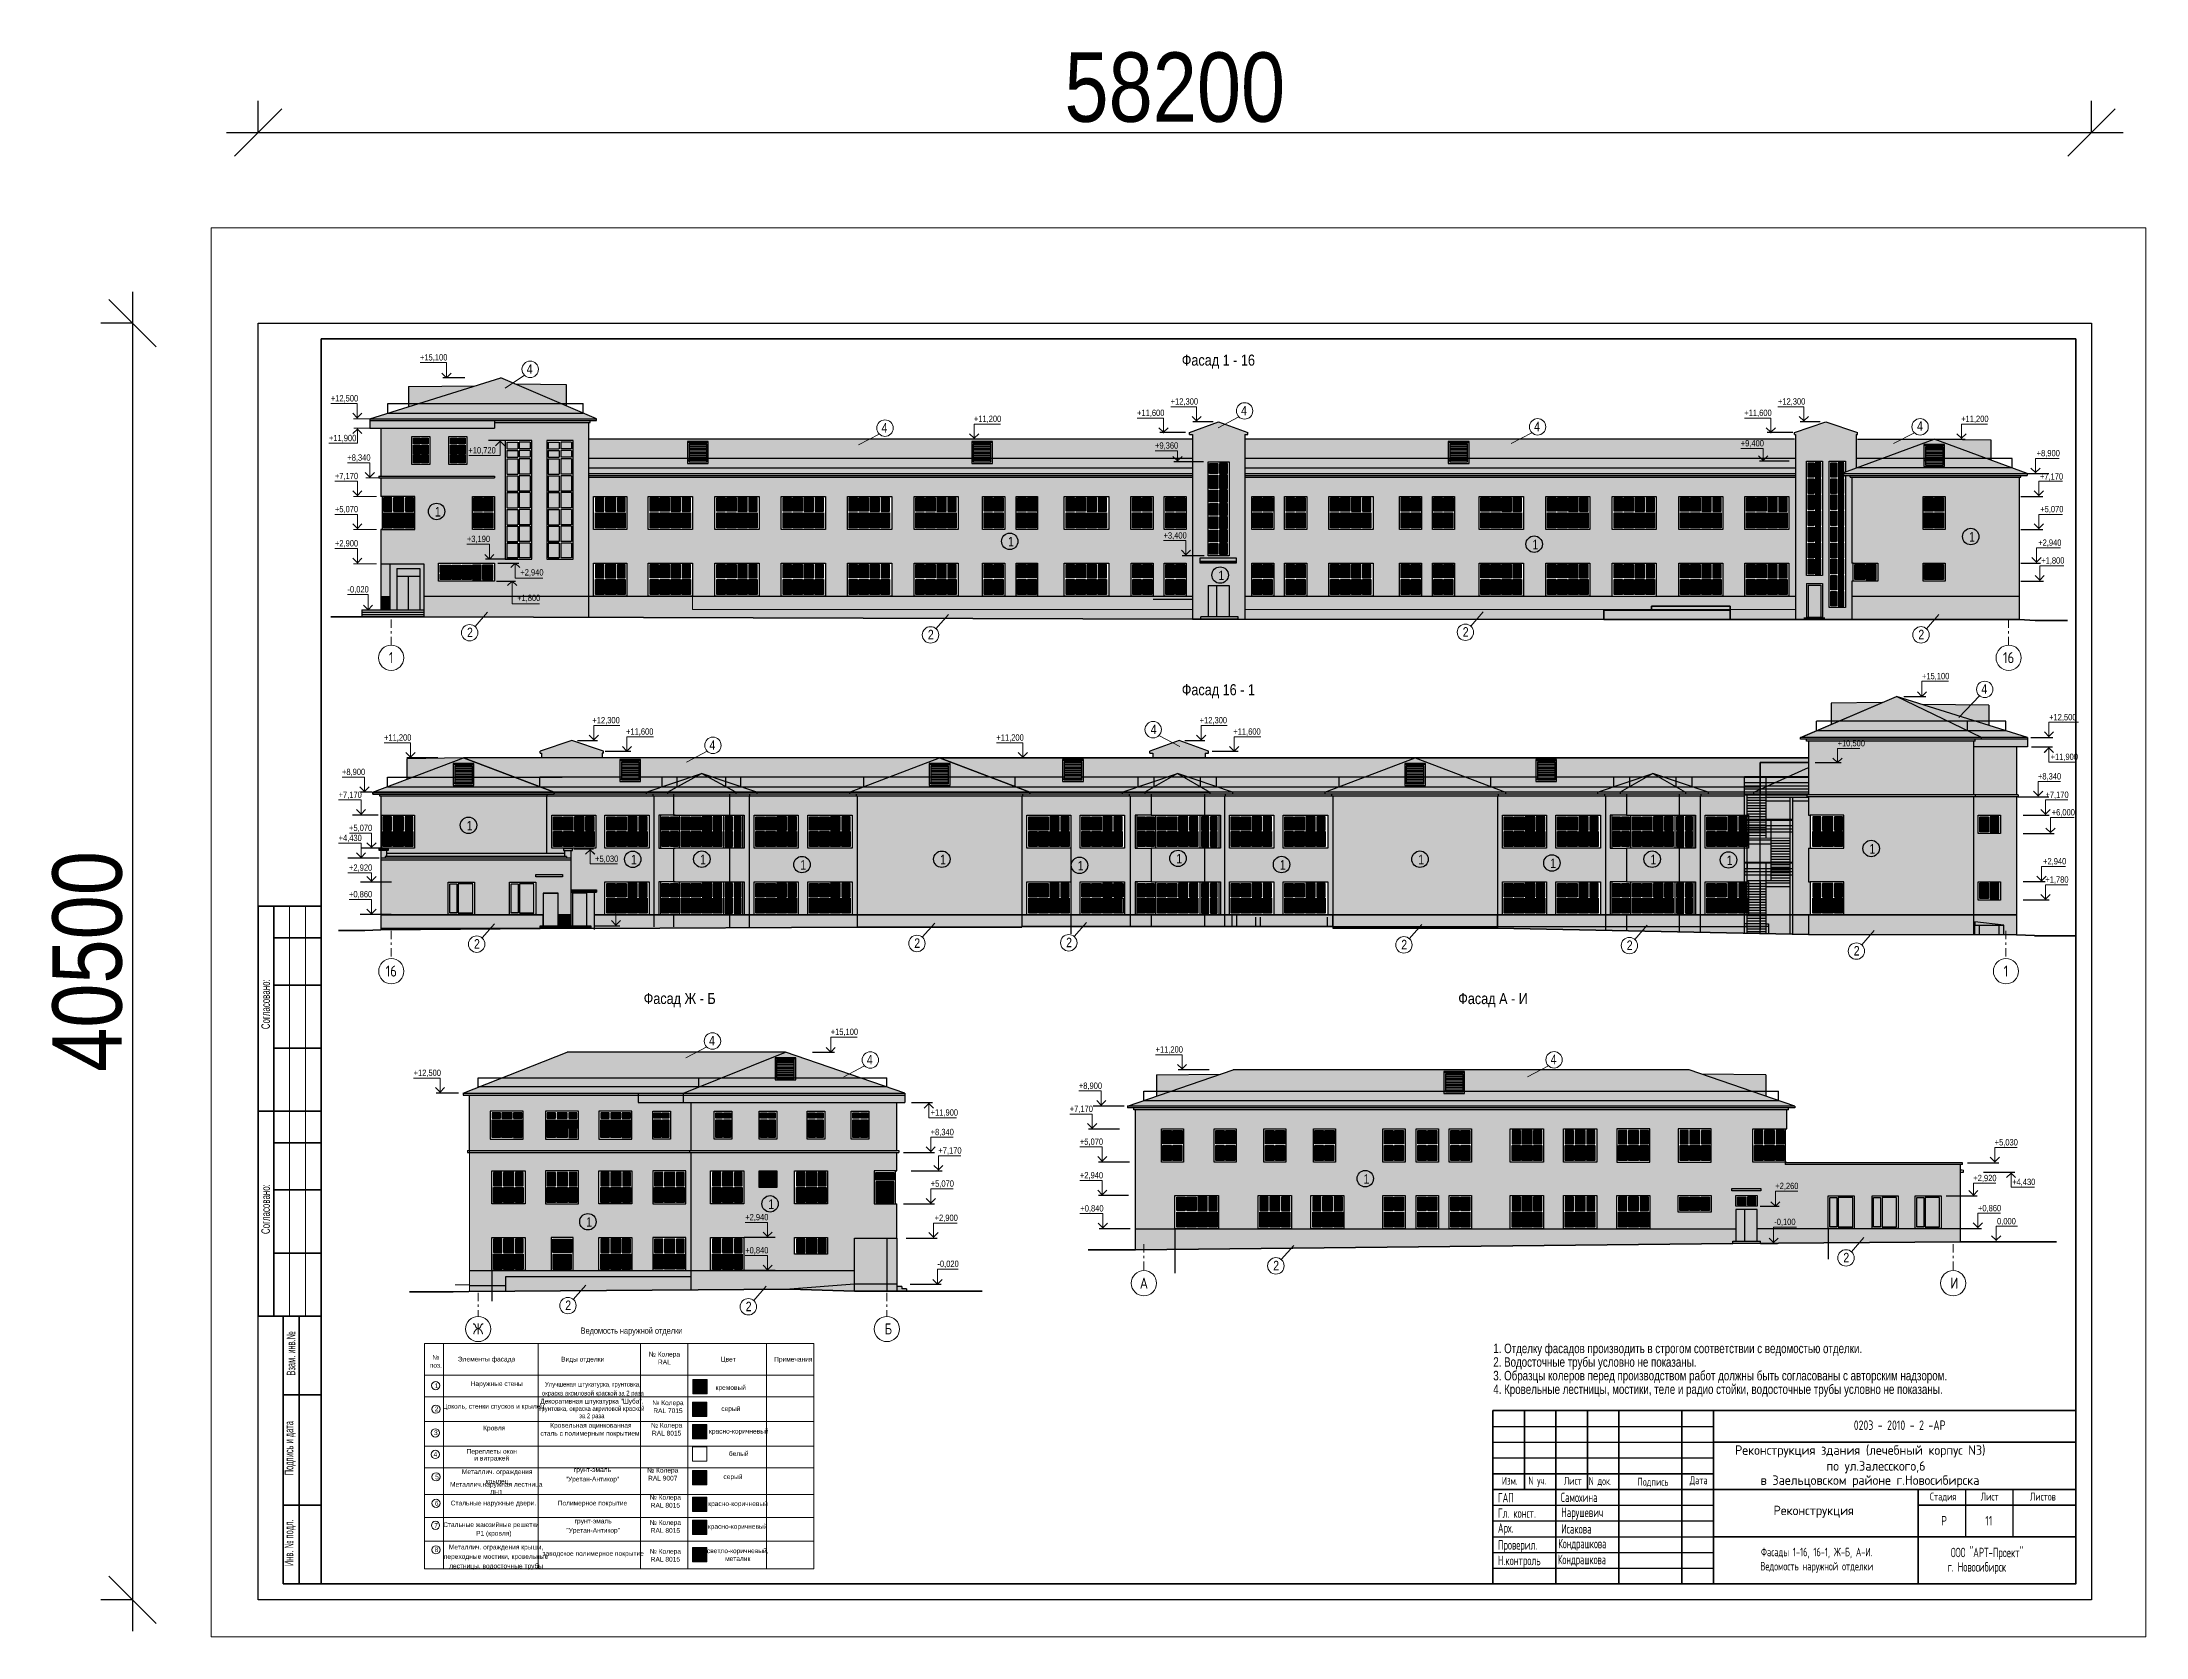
# Model space of a CAD drawing. Extents: x 69140 to 277481, y -99154 to 104141.
# Drawn here: x 69140 to 202710, y 2947 to 104141 of the extents above; entities that cross this region are included whole.
import ezdxf
from ezdxf.enums import TextEntityAlignment as Align

# ---------------------------------------------------------------- set-up
doc = ezdxf.new("R2010")
doc.units = 0
doc.linetypes.add('DASHED', pattern=[0.75, 0.5, -0.25])
doc.linetypes.add('Штрихштриховая', pattern=[1093.611073, 529.166651, -211.666656, 141.111112, -211.666656])
for name, color, linetype, lineweight in [('0_Ном_пера__1', 7, 'Continuous', 13), ('__Ном_пера__1', 7, 'Continuous', 13), ('Fills_Ном_пера__1', 7, 'Continuous', 18), ('Labels_Ном_пера__1', 7, 'Continuous', 18), ('Text blocks_Ном_пера__1', 7, 'Continuous', 18), ('Вент.шахты_Ном_пера__1', 7, 'Continuous', 18), ('Детали мелкие (разрез)', 95, 'Continuous', 13), ('Детали основные (разрез)', 7, 'Continuous', 40), ('Перегородки', 7, 'Continuous', 30), ('Размеры', 250, 'Continuous', 13), ('Текст_Ном_пера__1', 7, 'Continuous', 13), ('Текст_Ном_пера__41', 7, 'Continuous', 18), ('Штамп1_Ном_пера__47', 7, 'Continuous', 35), ('Штамп1_Ном_пера__7', 7, 'Continuous', 25), ('Штриховка', 251, 'Continuous', 13)]:
    doc.layers.add(name, color=color, linetype=linetype, lineweight=lineweight)
for name, color, linetype, lineweight, true_color in [('1_Ном_пера__1', 7, 'Continuous', 13, 0x0f0002), ('Fills_Ном_пера__94', 7, 'Continuous', 20, 0x9f9f9f), ('Заливка кровли', 7, 'Continuous', 13, 0xa16156), ('Заливка окон', 7, 'Continuous', 30, 0xffffff), ('Заливка стены', 7, 'Continuous', 13, 0xffe4ad), ('Заливка цоколь', 7, 'Continuous', 13, 0x51565c), ('Слой1текст_Ном_пера__41', 7, 'Continuous', 18, 0x0f0002), ('СТЕНЫ-ФАС', 7, 'Continuous', 13, 0xffe4ad), ('СТЕНЫ_ЦОК', 7, 'Continuous', 13, 0x51565c), ('ШТРИХ-КРЫША', 7, 'Continuous', 13, 0xa46156)]:
    doc.layers.add(name, color=color, linetype=linetype, lineweight=lineweight, true_color=true_color)
for name, color, linetype in [('2D-чертеж - Общий', 7, 'Continuous'), ('_', 7, 'Continuous'), ('Видимые', 7, 'Continuous'), ('Надписи', 7, 'Continuous'), ('Наружняя', 7, 'Continuous'), ('Окна', 7, 'Continuous'), ('Рамка', 7, 'Continuous'), ('Текст', 7, 'Continuous')]:
    doc.layers.add(name, color=color, linetype=linetype)
doc.styles.add('Arial narrow', font='ARIALN.TTF')
doc.styles.add('Narrow', font='ARIALN.TTF')
doc.styles.add('romand', font='romand.shx', dxfattribs={"width": 0.8})
doc.styles.add('Ариал', font='ARIAL.TTF', dxfattribs={"width": 0.8})
doc.styles.add('Ариал1', font='ARIAL.TTF', dxfattribs={"width": 0.7})
doc.styles.add('СГЕНЕРИР_СТИЛЬ_6', font='ARIALN.TTF')
doc.dimstyles.new('размеры', dxfattribs={"dimtxt": 220, "dimasz": 150, "dimexe": 100, "dimexo": 200, "dimgap": 30, "dimtad": 1, "dimdec": 0, "dimrnd": 5, "dimzin": 0, "dimdsep": 46, "dimtxsty": 'Arial narrow', "dimblk": 'OBLIQUE', "dimcen": 0.09, "dimdle": 100, "dimclrd": 256, "dimclre": 256, "dimclrt": 256, "dimadec": 0, "dimazin": 0, "dimtfac": 1, "dimtdec": 0, "dimtmove": 1, "dimatfit": 3, "dimfxl": 400, "dimfxlon": 1, "dimtolj": 1, "dimtzin": 0, "dimarcsym": 0})

msp = doc.modelspace()

# ---------------------------------------------------------------- texts
at = {"layer": '_', "linetype": 'Continuous', "insert": (161274, 21552.5), "char_height": 600, "attachment_point": 1, "line_spacing_factor": 0.863323, "style": 'Narrow'}
msp.add_mtext('{\\W0.9;1. Отделку фасадов производить в строгом соответствии с ведомостью отделки.\\P2. Водосточные трубы условно не показаны.\\P3. Образцы колеров перед производством работ должны быть согласованы с авторским надзором.\\P4. Кровельные лестницы, мостики, теле и радио стойки, водосточные трубы условно не показаны.}', dxfattribs=at)
at = {"layer": '__Ном_пера__1', "style": 'romand', "width": 0.9}
for s, p in [('Реконструкция здания (лечебный корпус N3) ', (176621.5, 14498.9)), (' по ул.Залесского,6', (182068.1, 13494)), ('в Заельцовском районе г.Новосибирска', (178244.9, 12592.7))]:
    msp.add_text(s, height=600, dxfattribs=at).set_placement(p)
msp.add_text('Реконструкция', height=600, dxfattribs=at).set_placement((181620.2, 10671.8), align=Align.CENTER)
at = {"layer": '__Ном_пера__1', "linetype": 'Continuous', "char_height": 600, "style": 'romand'}
for s, insert, attachment_point in [('{\\W0.72;0203 - 2010 - 2 -АР}', (187072.5, 16078.4), 8), ('{\\W0.800000x;ГАП}', (161567.9, 11480.8), 7), ('{\\W0.800000x;Самохина}', (165561.1, 11503.2), 7), ('{\\W0.64;Гл. конст.}', (161567.9, 10501.1), 7), ('{\\W0.64;Нарушевич}', (165588, 10385.4), 7), ('{\\W0.64;Арх.}', (161567.9, 9397), 7), ('{\\W0.64;Исакова}', (165588, 9503.6), 7), ('{\\W0.72;Р}', (189708.5, 10019.7), 7), ('{\\W0.72;11}', (192510, 10019.7), 7), ('{\\W0.800000x;Проверил.}', (161567.9, 8321.6), 7), ('{\\W0.64;Н.контроль}', (161567.9, 7333.4), 7), ('{\\W0.6;Кондрашкова}', (165373.3, 7395.5), 7), ('{\\W0.6;Кондрашкова}', (165395.7, 8404), 7), ('{\\W0.800000x;ООО "АРТ-Проект"}', (190322.3, 7840.3), 7), ('{\\W0.800000x;   г. Новосибирск}', (189361.3, 6924.3), 7)]:
    msp.add_mtext(s, dxfattribs=dict(at, insert=insert, attachment_point=attachment_point))
at = {"layer": '__Ном_пера__1', "insert": (181811.1, 7015.1), "char_height": 540, "attachment_point": 8, "style": 'romand'}
msp.add_mtext('{\\W0.64;Фасады 1-16, 16-1, Ж-Б, А-И.\\PВедомость наружной отделки}', dxfattribs=at)
at = {"layer": 'Labels_Ном_пера__1', "linetype": 'Continuous', "insert": (106560.3, 22319.8), "char_height": 400, "attachment_point": 5, "style": 'Ариал'}
msp.add_mtext('{Ведомость наружной отделки}', dxfattribs=at)
at = {"layer": 'Text blocks_Ном_пера__1', "linetype": 'Continuous', "style": 'Ариал'}
for s, insert, char_height, attachment_point in [('{4}', (99910.1, 83700.3), 600, 1), ('{4}', (145265.7, 81060.9), 600, 1), ('{4}', (122436.3, 79968.4), 600, 1), ('{4}', (163869.9, 80050.8), 600, 1), ('{4}', (188177.6, 80085.9), 600, 1), ('2', (96116.7, 66984.9), 600, 1), ('2', (125377, 66848.5), 600, 1), ('2', (159336.6, 67015.6), 600, 1), ('2', (188260.5, 66849.9), 600, 1), ('{4}', (192258.3, 63387.6), 600, 1), ('{4}', (139900.9, 60836), 600, 3), ('{4}', (111510.6, 59837.4), 600, 1), ('2', (96563.7, 47224.9), 600, 1), ('2', (124512.4, 47269.1), 600, 1), ('2', (134155.3, 47311), 600, 1), ('2', (155431.7, 47178.5), 600, 1), ('2', (169747.9, 47134.4), 600, 1), ('2', (184158.5, 46783.4), 600, 1), ('{4}', (111482.2, 41076.5), 600, 1), ('{4}', (121504.6, 39873.8), 600, 1), ('{4}', (164913.7, 39882.9), 600, 1), ('2', (147302.6, 26811.3), 600, 1), ('2', (183499.2, 27316.2), 600, 1), ('2', (102355.5, 24290.4), 600, 1), ('2', (113811.3, 24215.5), 600, 1), ('{Элементы фасада}', (95540.4, 20723.6), 300, 1), ('{Виды отделки}', (102094.5, 20718.3), 300, 1), ('{Цвет}', (112226.6, 20718.3), 300, 1), ('{Примечания}', (116833.3, 20713), 300, 2), ('{1}', (94070.5, 19033.7), 300, 1), ('{2}', (94065.8, 17562.2), 300, 1), ('{3}', (94025, 16052.2), 300, 1), ('{4}', (93999.7, 14685.4), 300, 1), ('{5}', (94094.1, 13245.1), 300, 1), ('{6}', (94074.2, 11580.4), 300, 1), ('{7}', (94037.9, 10174.3), 300, 1), ('{8}', (94069.8, 8629), 300, 1)]:
    msp.add_mtext(s, dxfattribs=dict(at, insert=insert, char_height=char_height, attachment_point=attachment_point))
at = {"layer": 'Text blocks_Ном_пера__1', "linetype": 'Continuous', "char_height": 300, "attachment_point": 2, "style": 'Ариал'}
for s, insert, line_spacing_factor in [('{№\\Pпоз.}', (94138.4, 20832.8), 1.004977), ('{№ Колера\\PRAL}', (108649.4, 21037.2), 0.995942)]:
    msp.add_mtext(s, dxfattribs=dict(at, insert=insert, line_spacing_factor=line_spacing_factor))
at = {"layer": 'Text blocks_Ном_пера__1', "linetype": 'Continuous', "char_height": 300, "width": 5495.729, "attachment_point": 2, "style": 'Ариал'}
for s, insert in [('{Наружные стены \\P}', (98004.7, 19168)), ('кремовый', (112861.2, 18922.9)), ('Цоколь, стенки спусков и крылец ', (97793.1, 17730.3)), ('серый', (112865.3, 17579.3)), ('{Кровля }', (97845.5, 16351.4)), ('Переплеты окон', (97689.9, 14869.4)), ('и витражей', (97689.9, 14437.8)), ('серый', (113003.3, 13264.7))]:
    msp.add_mtext(s, dxfattribs=dict(at, insert=insert))
at = {"layer": 'Text blocks_Ном_пера__1', "linetype": 'Continuous', "char_height": 300, "attachment_point": 2, "style": 'Ариал'}
for s, insert, width, line_spacing_factor in [('{\\W0.72;\\PУлучшеная штукатурка, грунтовка,\\Pокраска акриловой краской за 2 раза}', (104107.1, 19695.2), 5495.729, 1.130534), ('{\\W0.9;Декоративная штукатурка "Шуба"\\W0.72;, грунтовка, окраска акриловой краской  \\Pза 2 раза}', (104044, 18053.8), 6204.86, 0.92796), ('{№ Колера\\PRAL 7015}', (108876.6, 17951.6), 5495.729, 1.00625), ('{Кровельная оцинкованная\\Pсталь с полимерным покрытием.}', (103984, 16520), 5495.729, 1.019268), ('№ Колера\\PRAL 8015', (108791, 16527.4), 5495.729, 1.00625), ('красно-коричневый', (113371.2, 16150.3), 5495.729, 1.004112), ('белый', (113371.2, 14729.8), 5495.729, 1.004112), ('Металлич. ограждения\\Pкрылец', (98030.7, 13576.6), 5495.729, 1.197332), ('грунт-эмаль \\P"Уретан-Антикор"', (104082.2, 13706.4), 5495.729, 1.187984), ('№ Колера\\PRAL 9007', (108545.8, 13673.4), 5495.729, 1.00625), ('Стальные наружные двери.', (97795.5, 11590.8), 5495.729, 1.094976), ('Полимерное покрытие', (104082.2, 11588.5), 5495.729, 1.187984), ('№ Колера\\PRAL 8015', (108712.4, 11955.3), 5495.729, 1.00625), ('красно-коричневый', (113323.6, 11552.9), 5495.729, 1.004112), ('Стальные жаюзийные решетки    Р1 (кровля)', (97820.9, 10218.2), 5495.729, 1.094976), ('{грунт-эмаль \\P"Уретан-Антикор"}', (104127.2, 10450.9), 5495.729, 1.187984), ('№ Колера\\PRAL 8015', (108712.4, 10356.4), 5495.729, 1.00625), ('красно-коричневый', (113299.8, 10106.2), 5495.729, 1.004112), ('Металлич. ограждения крыши, переходные мостики, кровельные лестницы, водосточные трубы', (97962.4, 8797.7), 6188.894, 1.197332), ('заводское полимерное покрытие', (104127.2, 8391.7), 5495.729, 1.187984), ('№ Колера\\PRAL 8015', (108712.4, 8527.1), 5495.729, 1.00625), ('{светло-коричневый,\\Pметалик}', (113306.4, 8560.2), 5495.729, 1.004112)]:
    msp.add_mtext(s, dxfattribs=dict(at, insert=insert, width=width, line_spacing_factor=line_spacing_factor))
at = {"layer": 'Text blocks_Ном_пера__1', "color": 1, "linetype": 'Continuous', "insert": (97977.6, 12776), "char_height": 300, "attachment_point": 2, "line_spacing_factor": 1.000306, "style": 'Ариал'}
msp.add_mtext('Металлич.наружная лестница\\PЛН1', dxfattribs=at)
at = {"layer": 'Надписи', "linetype": 'Continuous', "char_height": 700, "attachment_point": 5}
for s, insert, style in [('{Фасад 1 - 16}', (143820.7, 83860.8), 'СГЕНЕРИР_СТИЛЬ_6'), ('{1}', (91302, 65085.1), 'romand'), ('16', (193994, 65085.1), 'romand'), ('{Фасад 16 - 1}', (143820.7, 62946.3), 'СГЕНЕРИР_СТИЛЬ_6'), ('{16}', (91312, 45196.4), 'romand'), ('{1}', (193824, 45196.4), 'romand'), ('{Фасад Ж - Б}', (109621.5, 43355.4), 'СГЕНЕРИР_СТИЛЬ_6'), ('{Фасад А - И}', (161258.8, 43350.4), 'СГЕНЕРИР_СТИЛЬ_6'), ('{А}', (139094.5, 25395.4), 'romand'), ('{И}', (190544.4, 25395.4), 'romand'), ('{Ж}', (96826.3, 22494), 'romand'), ('{Б}', (122862.5, 22489.1), 'romand')]:
    msp.add_mtext(s, dxfattribs=dict(at, insert=insert, style=style))
at = {"layer": 'Перегородки', "linetype": 'Continuous', "char_height": 400, "style": 'Narrow'}
for s, insert, attachment_point in [('+15,100', (93135.3, 83865.6), 7), ('+12,500', (87472, 81265.6), 7), ('+12,300', (140794.3, 81065.6), 7), ('+12,300', (179349.3, 81065.6), 7), ('+11,200', (128299.5, 79965.6), 7), ('+11,600', (138659.3, 80345.6), 7), ('+11,600', (177214.3, 80345.6), 7), ('+11,200', (190981, 79965.6), 7), ('+11,900', (87354, 78745.6), 7), ('{+9,400}', (176986, 78413.7), 7), ('{+8,340}', (88520.5, 77505.6), 7), ('{+10,720}', (96207.8, 77965.6), 7), ('{+9,360}', (139800.3, 78271.5), 7), ('+8,900', (195775, 77785.6), 7), ('{+7,170}', (87733.4, 76335.6), 7), ('{+7,170}', (195981.9, 76308.8), 7), ('{+5,070}', (196000.1, 74235.6), 7), ('{+2,900}', (87733.4, 72065.6), 7), ('{+3,190}', (96112.9, 72345.6), 7), ('{+3,400}', (140341, 72565.6), 7), ('{+2,940}', (195872.1, 72105.6), 7), ('{+1,800}', (196064.6, 70976.7), 7), ('-0,020', (88529.8, 69145.6), 7), ('{+2,940}', (99504.3, 70221.3), 7), ('{+1,800}', (99301.2, 68600.7), 7), ('+15,100', (188493, 63640.7), 7), ('+12,500', (196565.3, 61036), 7), ('+11,200', (90851.1, 59740.7), 7), ('+12,300', (105817.3, 60840.7), 9), ('+11,600', (107952.3, 60120.7), 9), ('+11,200', (129729.7, 59740.7), 7), ('+12,300', (144372.3, 60840.7), 9), ('+11,600', (146507.3, 60120.7), 9), ('+10,500', (183133.5, 59384.1), 7), ('+11,900', (196659.7, 58520.7), 7), ('+8,900', (88182.2, 57560.7), 7), ('{+8,340}', (195856.1, 57280.7), 7), ('{+7,170}', (87967.2, 56110.7), 7), ('{+7,170}', (196333.5, 56110.7), 7), ('{+6,000}', (196728.2, 54997.2), 7), ('{+4,430}', (87967.2, 53370.7), 7), ('{+5,070}', (88627.5, 54010.7), 7), ('{+5,030}', (104251.2, 52050.7), 7), ('{+2,940}', (196181.9, 51890.7), 7), ('{+2,920}', (88627.5, 51487.8), 7), ('{+1,780}', (196323.5, 50730.7), 7), ('{+0,860}', (88627.5, 49800.7), 7), ('{+0,150}', (105570.4, 49079.5), 7), ('+15,100', (119209.9, 41068.4), 7), ('+11,200', (139833.1, 39946.9), 7), ('+12,500', (92726.9, 38468.4), 7), ('+8,900', (134964.4, 37646.9), 7), ('+11,900', (125555.6, 35948.4), 7), ('{+7,170}', (134384.9, 36184.3), 7), ('{+8,340}', (125555.6, 34708.4), 7), ('{+7,170}', (126044.7, 33538.4), 7), ('{+5,070}', (135029.5, 34096.9), 7), ('{+5,030}', (193108, 34056.9), 7), ('{+2,940}', (135029.5, 31966.9), 7), ('{+2,920}', (191751, 31790.2), 7), ('{+5,070}', (125561.8, 31438.4), 7), ('{+2,260}', (179177.2, 31287.6), 7), ('{+4,430}', (194218.5, 31545), 7), ('{+2,940}', (113781.3, 29308.4), 7), ('{+2,900}', (125808.7, 29268.4), 7), ('{+0,840}', (135059.6, 29866.9), 7), ('-0,100', (179111.5, 29008.8), 7), ('{+0,860}', (192047, 29882.3), 7), ('0,000', (193258.1, 29052.1), 7), ('{+0,840}', (113781.3, 27208.4), 7), ('-0,020', (125984.6, 26348.4), 7)]:
    msp.add_mtext(s, dxfattribs=dict(at, insert=insert, attachment_point=attachment_point))
at = {"layer": 'Текст', "linetype": 'Continuous'}
for s, insert, char_height, attachment_point, style in [('{+5,070}', (87733.4, 74235.6), 400, 7, 'Narrow'), ('{1}', (94076.5, 74638.8), 600, 1, 'Ариал'), ('{1}', (130466.7, 72743.5), 600, 1, 'Ариал'), ('{1}', (163760.4, 72564.7), 600, 1, 'Ариал'), ('{1}', (191479.1, 73047.1), 600, 1, 'Ариал'), ('{1}', (143822.3, 70600.3), 600, 1, 'Ариал'), ('{1}', (96101.6, 54724.9), 600, 1, 'Ариал'), ('{1}', (106529.9, 52568.1), 600, 1, 'Ариал'), ('{1}', (110915.7, 52575.6), 600, 1, 'Ариал'), ('{1}', (117274, 52233.2), 600, 1, 'Ариал'), ('{1}', (126153.9, 52571.8), 600, 1, 'Ариал'), ('{1}', (134894.4, 52185.2), 600, 1, 'Ариал'), ('{1}', (141148.4, 52622.9), 600, 1, 'Ариал'), ('{1}', (147722.1, 52235.6), 600, 1, 'Ариал'), ('{1}', (156509.6, 52573.8), 600, 1, 'Ариал'), ('{1}', (164885.6, 52332.4), 600, 1, 'Ариал'), ('{1}', (171252.8, 52574.1), 600, 1, 'Ариал'), ('{1}', (176099.6, 52526.5), 600, 1, 'Ариал'), ('{1}', (185156.7, 53252.3), 600, 1, 'Ариал'), ('{1}', (153036.4, 32305.6), 600, 1, 'Ариал'), ('{1}', (103682.5, 29567.5), 600, 1, 'Ариал'), ('{1}', (115247.9, 30706.3), 600, 1, 'Ариал')]:
    msp.add_mtext(s, dxfattribs=dict(at, insert=insert, char_height=char_height, attachment_point=attachment_point, style=style))
at = {"layer": 'Текст_Ном_пера__1', "style": 'romand', "width": 0.7}
for s, p in [('N уч.', (163502, 12614.2)), ('N док.', (167335, 12587.5))]:
    msp.add_text(s, height=500, dxfattribs=at).set_placement(p)
at = {"layer": 'Текст_Ном_пера__1', "linetype": 'Continuous', "char_height": 500, "attachment_point": 4, "style": 'romand'}
for s, insert in [('{\\W0.785714x;Изм.}', (161816.3, 12853.9)), ('{\\W0.785714x;Лист}', (165750, 12853.6)), ('{\\W0.785714x;Подпись}', (170433.6, 12750.5)), ('{\\W0.785714x;Дата}', (173745.6, 12836.1)), ('{\\W0.785714x;Стадия}', (188998.7, 11814.7)), ('{\\W0.785714x;Лист}', (192219.3, 11848.3)), ('{\\W0.785714x;Листов}', (195340.8, 11848.3))]:
    msp.add_mtext(s, dxfattribs=dict(at, insert=insert))
at = {"layer": 'Текст_Ном_пера__41', "linetype": 'Continuous', "char_height": 540, "attachment_point": 8, "rotation": 90, "style": 'Ариал1'}
for s, insert in [('{\\W0.950000x;Согласовано:}', (83609.4, 43092)), ('{\\W0.950000x;Согласовано:}', (83609.4, 30092)), ('{\\W0.750000x;Взам. инв.№}', (85222, 20935.2)), ('{\\W0.750000x;Подпись и дата}', (85245.3, 14921.3)), ('{\\W0.750000x;Инв. № подл.}', (85245.3, 8920.1))]:
    msp.add_mtext(s, dxfattribs=dict(at, insert=insert))

# ---------------------------------------------------------------- blocks, each defined once
blk = doc.blocks.new('_Oblique')
at = {"color": 0, "linetype": 'ByBlock', "lineweight": -2}
blk.add_line((-0.5, -0.5), (0.5, 0.5), dxfattribs=at)
blk = doc.blocks.new('*D50')
at = {"layer": 'Размеры', "lineweight": -2, "ltscale": 20}
for p, q in [((82855, 98383), (82855, 100408)), ((199255, 98383), (199255, 100408)), ((80855, 98408), (201255, 98408))]:
    blk.add_line(p, q, dxfattribs=at)
at = {"layer": 'Размеры', "lineweight": -2, "ltscale": 20, "xscale": 3000, "yscale": 3000, "zscale": 3000, "rotation": 180}
blk.add_blockref('_Oblique', (82855, 98408), dxfattribs=at)
at = {"layer": 'Размеры', "lineweight": -2, "ltscale": 20, "xscale": 3000, "yscale": 3000, "zscale": 3000}
blk.add_blockref('_Oblique', (199255, 98408), dxfattribs=at)
at = {"layer": 'Размеры', "lineweight": 25, "ltscale": 20, "insert": (141055, 101254), "char_height": 4400, "attachment_point": 5, "style": 'Arial narrow'}
blk.add_mtext('\\A1;58200', dxfattribs=at)
blk = doc.blocks.new('*D51')
at = {"layer": 'Размеры', "lineweight": -2, "ltscale": 20}
for p, q in [((74874, 88304), (74874, 3304)), ((74899, 86304), (72874, 86304)), ((74899, 5304), (72874, 5304))]:
    blk.add_line(p, q, dxfattribs=at)
at = {"layer": 'Размеры', "lineweight": -2, "ltscale": 20, "xscale": 3000, "yscale": 3000, "zscale": 3000}
for p, rotation in [((74874, 86304), 90), ((74874, 5304), 270)]:
    blk.add_blockref('_Oblique', p, dxfattribs=dict(at, rotation=rotation))
at = {"layer": 'Размеры', "lineweight": 25, "ltscale": 20, "insert": (72027, 45804), "char_height": 4400, "attachment_point": 5, "rotation": 90, "style": 'Arial narrow'}
blk.add_mtext('\\A1;40500', dxfattribs=at)
blk = doc.blocks.new('A$C0CA84B7C')
at = {"ltscale": 20}
for p, q in [((-660, -50), (660, -50)), ((-560, -200), (560, -200)), ((-560, -300), (560, -300)), ((-560, -400), (560, -400)), ((-560, -500), (560, -500)), ((-560, -600), (560, -600)), ((-560, -700), (560, -700)), ((-560, -800), (560, -800)), ((-560, -900), (560, -900)), ((-560, -1000), (560, -1000)), ((-560, -1100), (560, -1100)), ((-560, -1300), (-560, -1200)), ((-560, -1200), (560, -1200))]:
    blk.add_line(p, q, dxfattribs=at)
at = {"linetype": 'Continuous'}
blk.add_lwpolyline([(-660, -50), (660, -50), (660, 0), (-660, 0)], close=True, dxfattribs=at)
at = {"layer": 'Перегородки', "linetype": 'Continuous'}
for points in [[(-660, -1400), (660, -1400), (660, -50), (-660, -50)], [(-560, -1300), (560, -1300), (560, -150), (-560, -150)]]:
    blk.add_lwpolyline(points, close=True, dxfattribs=at)
blk = doc.blocks.new('A$C55F61C43')
at = {"ltscale": 20}
for p, q in [((-660, -50), (660, -50)), ((-560, -200), (560, -200)), ((-560, -300), (560, -300)), ((-560, -400), (560, -400)), ((-560, -500), (560, -500)), ((-560, -600), (560, -600)), ((-560, -700), (560, -700)), ((-560, -800), (560, -800)), ((-560, -900), (560, -900)), ((-560, -1000), (560, -1000)), ((-560, -1100), (560, -1100)), ((-560, -1300), (-560, -1200)), ((-560, -1200), (560, -1200))]:
    blk.add_line(p, q, dxfattribs=at)
at = {"linetype": 'Continuous'}
blk.add_lwpolyline([(-660, -50), (660, -50), (660, 0), (-660, 0)], close=True, dxfattribs=at)
at = {"layer": 'Перегородки', "linetype": 'Continuous'}
for points in [[(-660, -1400), (660, -1400), (660, -50), (-660, -50)], [(-560, -1300), (560, -1300), (560, -150), (-560, -150)]]:
    blk.add_lwpolyline(points, close=True, dxfattribs=at)
blk = doc.blocks.new('A$C17504B24')
at = {"ltscale": 20}
for p, q in [((-660, -50), (660, -50)), ((-560, -200), (560, -200)), ((-560, -300), (560, -300)), ((-560, -400), (560, -400)), ((-560, -500), (560, -500)), ((-560, -600), (560, -600)), ((-560, -700), (560, -700)), ((-560, -800), (560, -800)), ((-560, -900), (560, -900)), ((-560, -1000), (560, -1000)), ((-560, -1100), (560, -1100)), ((-560, -1300), (-560, -1200)), ((-560, -1200), (560, -1200))]:
    blk.add_line(p, q, dxfattribs=at)
at = {"linetype": 'Continuous'}
blk.add_lwpolyline([(-660, -50), (660, -50), (660, 0), (-660, 0)], close=True, dxfattribs=at)
at = {"layer": 'Перегородки', "linetype": 'Continuous'}
for points in [[(-660, -1400), (660, -1400), (660, -50), (-660, -50)], [(-560, -1300), (560, -1300), (560, -150), (-560, -150)]]:
    blk.add_lwpolyline(points, close=True, dxfattribs=at)
blk = doc.blocks.new('A$C04977424')
at = {"ltscale": 20}
for p, q in [((-660, -50), (660, -50)), ((-560, -200), (560, -200)), ((-560, -300), (560, -300)), ((-560, -400), (560, -400)), ((-560, -500), (560, -500)), ((-560, -600), (560, -600)), ((-560, -700), (560, -700)), ((-560, -800), (560, -800)), ((-560, -900), (560, -900)), ((-560, -1000), (560, -1000)), ((-560, -1100), (560, -1100)), ((-560, -1300), (-560, -1200)), ((-560, -1200), (560, -1200))]:
    blk.add_line(p, q, dxfattribs=at)
at = {"linetype": 'Continuous'}
blk.add_lwpolyline([(-660, -50), (660, -50), (660, 0), (-660, 0)], close=True, dxfattribs=at)
at = {"layer": 'Перегородки', "linetype": 'Continuous'}
for points in [[(-660, -1400), (660, -1400), (660, -50), (-660, -50)], [(-560, -1300), (560, -1300), (560, -150), (-560, -150)]]:
    blk.add_lwpolyline(points, close=True, dxfattribs=at)
blk = doc.blocks.new('A$C04C544BD')
at = {"ltscale": 20}
for p, q in [((-660, -50), (660, -50)), ((-560, -200), (560, -200)), ((-560, -300), (560, -300)), ((-560, -400), (560, -400)), ((-560, -500), (560, -500)), ((-560, -600), (560, -600)), ((-560, -700), (560, -700)), ((-560, -800), (560, -800)), ((-560, -900), (560, -900)), ((-560, -1000), (560, -1000)), ((-560, -1100), (560, -1100)), ((-560, -1300), (-560, -1200)), ((-560, -1200), (560, -1200))]:
    blk.add_line(p, q, dxfattribs=at)
at = {"linetype": 'Continuous'}
blk.add_lwpolyline([(-660, -50), (660, -50), (660, 0), (-660, 0)], close=True, dxfattribs=at)
at = {"layer": 'Перегородки', "linetype": 'Continuous'}
for points in [[(-660, -1400), (660, -1400), (660, -50), (-660, -50)], [(-560, -1300), (560, -1300), (560, -150), (-560, -150)]]:
    blk.add_lwpolyline(points, close=True, dxfattribs=at)
blk = doc.blocks.new('A$C2D643053')
at = {"ltscale": 20}
for p, q in [((-660, -50), (660, -50)), ((-560, -200), (560, -200)), ((-560, -300), (560, -300)), ((-560, -400), (560, -400)), ((-560, -500), (560, -500)), ((-560, -600), (560, -600)), ((-560, -700), (560, -700)), ((-560, -800), (560, -800)), ((-560, -900), (560, -900)), ((-560, -1000), (560, -1000)), ((-560, -1100), (560, -1100)), ((-560, -1300), (-560, -1200)), ((-560, -1200), (560, -1200))]:
    blk.add_line(p, q, dxfattribs=at)
at = {"linetype": 'Continuous'}
blk.add_lwpolyline([(-660, -50), (660, -50), (660, 0), (-660, 0)], close=True, dxfattribs=at)
at = {"layer": 'Перегородки', "linetype": 'Continuous'}
for points in [[(-660, -1400), (660, -1400), (660, -50), (-660, -50)], [(-560, -1300), (560, -1300), (560, -150), (-560, -150)]]:
    blk.add_lwpolyline(points, close=True, dxfattribs=at)
blk = doc.blocks.new('A$C28E558AA')
at = {"ltscale": 20}
for p, q in [((-660, -50), (660, -50)), ((-560, -200), (560, -200)), ((-560, -300), (560, -300)), ((-560, -400), (560, -400)), ((-560, -500), (560, -500)), ((-560, -600), (560, -600)), ((-560, -700), (560, -700)), ((-560, -800), (560, -800)), ((-560, -900), (560, -900)), ((-560, -1000), (560, -1000)), ((-560, -1100), (560, -1100)), ((-560, -1300), (-560, -1200)), ((-560, -1200), (560, -1200))]:
    blk.add_line(p, q, dxfattribs=at)
at = {"linetype": 'Continuous'}
blk.add_lwpolyline([(-660, -50), (660, -50), (660, 0), (-660, 0)], close=True, dxfattribs=at)
at = {"layer": 'Перегородки', "linetype": 'Continuous'}
for points in [[(-660, -1400), (660, -1400), (660, -50), (-660, -50)], [(-560, -1300), (560, -1300), (560, -150), (-560, -150)]]:
    blk.add_lwpolyline(points, close=True, dxfattribs=at)
blk = doc.blocks.new('A$C3B5E500C')
at = {"ltscale": 20}
for p, q in [((-660, -50), (660, -50)), ((-560, -200), (560, -200)), ((-560, -300), (560, -300)), ((-560, -400), (560, -400)), ((-560, -500), (560, -500)), ((-560, -600), (560, -600)), ((-560, -700), (560, -700)), ((-560, -800), (560, -800)), ((-560, -900), (560, -900)), ((-560, -1000), (560, -1000)), ((-560, -1100), (560, -1100)), ((-560, -1300), (-560, -1200)), ((-560, -1200), (560, -1200))]:
    blk.add_line(p, q, dxfattribs=at)
at = {"linetype": 'Continuous'}
blk.add_lwpolyline([(-660, -50), (660, -50), (660, 0), (-660, 0)], close=True, dxfattribs=at)
at = {"layer": 'Перегородки', "linetype": 'Continuous'}
for points in [[(-660, -1400), (660, -1400), (660, -50), (-660, -50)], [(-560, -1300), (560, -1300), (560, -150), (-560, -150)]]:
    blk.add_lwpolyline(points, close=True, dxfattribs=at)

# ---------------------------------------------------------------- dimensions: what is measured, and where the dimension line sits
at = {"layer": 'Размеры', "lineweight": 25, "ltscale": 20}
dim = msp.add_linear_dim(base=(199254.9, 98407.7), p1=(82854.9, 86304.4), p2=(199254.9, 86304.4), dimstyle='размеры', override={"dimscale": 20, "dimlfac": 0.5, "dimrnd": 1, "dimtxsty": 'Arial narrow', "dimfxl": 1.25, "dimtolj": 1}, dxfattribs=at)
dim.commit()
dim.dimension.update_dxf_attribs({"geometry": '*D50', "text_midpoint": (141054.9, 101254.2)})
dim = msp.add_linear_dim(base=(74873.6, 5304.4), p1=(82854.9, 86304.4), p2=(82854.9, 5304.4), angle=90, dimstyle='размеры', override={"dimscale": 20, "dimlfac": 0.5, "dimtxsty": 'Arial narrow', "dimfxl": 1.25, "dimtolj": 1}, dxfattribs=at)
dim.commit()
dim.dimension.update_dxf_attribs({"geometry": '*D51', "text_midpoint": (72027.1, 45804.4)})

# ---------------------------------------------------------------- hatches: boundary and pattern name
at = {"layer": '2D-чертеж - Общий', "linetype": 'Continuous', "lineweight": 0, "true_color": 0xb0b7bf}
for points in [[(93139.5, 78659.2), (92721.4, 78659.2), (92721.4, 79006.3), (93139.5, 79006.3)], [(93651.4, 79006.3), (93233.4, 79006.3), (93233.4, 78659.2), (93651.4, 78659.2)], [(95489.5, 78659.2), (95071.4, 78659.2), (95071.4, 79006.3), (95489.5, 79006.3)], [(96001.4, 79006.3), (95583.4, 79006.3), (95583.4, 78659.2), (96001.4, 78659.2)], [(92721.4, 78559.2), (93139.5, 78559.2), (93139.5, 78013.6), (92721.4, 78013.6)], [(93139.5, 77436.3), (92721.4, 77436.3), (92721.4, 77983.5), (93139.5, 77983.5)], [(93651.4, 77983.5), (93233.4, 77983.5), (93233.4, 77436.3), (93651.4, 77436.3)], [(93237.4, 78012.6), (93651.4, 78012.6), (93651.4, 78559.2), (93237.4, 78559.2)], [(95071.4, 78559.2), (95489.5, 78559.2), (95489.5, 78013.6), (95071.4, 78013.6)], [(95489.5, 77436.3), (95071.4, 77436.3), (95071.4, 77983.5), (95489.5, 77983.5)], [(96001.4, 77983.5), (95583.4, 77983.5), (95583.4, 77436.3), (96001.4, 77436.3)], [(95587.4, 78012.6), (96001.4, 78012.6), (96001.4, 78559.2), (95587.4, 78559.2)], [(181258, 76526.3), (181618, 76526.3), (181618, 77446.3), (181258, 77446.3)], [(181258, 75506.1), (181618, 75506.1), (181618, 76426.3), (181258, 76426.3)], [(182078, 76526.3), (181718, 76526.3), (181718, 77446.3), (182078, 77446.3)], [(182078, 75506.1), (181718, 75506.1), (181718, 76426.3), (182078, 76426.3)], [(182708, 76526.3), (183068, 76526.3), (183068, 77446.3), (182708, 77446.3)], [(182708, 75506.1), (183068, 75506.1), (183068, 76426.3), (182708, 76426.3)], [(183528, 76526.3), (183168, 76526.3), (183168, 77446.3), (183528, 77446.3)], [(183528, 75506.1), (183168, 75506.1), (183168, 76426.3), (183528, 76426.3)], [(90822.6, 74369.2), (91348.6, 74369.2), (91348.6, 75216.3), (90822.6, 75216.3)], [(91450.5, 75216.3), (92112.6, 75216.3), (92112.6, 74369.2), (91450.5, 74369.2)], [(92212.6, 74369.2), (92712.6, 74369.2), (92712.6, 75216.3), (92212.6, 75216.3)], [(97093, 75216.3), (96558, 75216.3), (96558, 74369.2), (97093, 74369.2)], [(97193, 74369.2), (97767.4, 74369.2), (97767.4, 75216.3), (97193, 75216.3)], [(104272.6, 74369.2), (104798.6, 74369.2), (104798.6, 75216.3), (104272.6, 75216.3)], [(104900.5, 75216.3), (105562.6, 75216.3), (105562.6, 74369.2), (104900.5, 74369.2)], [(105662.6, 74369.2), (106162.6, 74369.2), (106162.6, 75216.3), (105662.6, 75216.3)], [(107740.8, 74369.2), (108275.8, 74369.2), (108275.8, 75216.3), (107740.8, 75216.3)], [(108375.8, 75216.3), (108975.8, 75216.3), (108975.8, 74369.2), (108375.8, 74369.2)], [(109075.8, 74369.2), (109675.8, 74369.2), (109675.8, 75216.3), (109075.8, 75216.3)], [(109775.8, 75216.3), (110310.8, 75216.3), (110310.8, 74369.2), (109775.8, 74369.2)], [(111970.8, 74369.2), (112505.8, 74369.2), (112505.8, 75216.3), (111970.8, 75216.3)], [(112605.8, 75216.3), (113205.8, 75216.3), (113205.8, 74369.2), (112605.8, 74369.2)], [(113305.8, 74369.2), (113905.8, 74369.2), (113905.8, 75216.3), (113305.8, 75216.3)], [(114005.8, 75216.3), (114540.8, 75216.3), (114540.8, 74369.2), (114005.8, 74369.2)], [(116180.8, 74369.2), (116715.8, 74369.2), (116715.8, 75216.3), (116180.8, 75216.3)], [(116815.8, 75216.3), (117415.8, 75216.3), (117415.8, 74369.2), (116815.8, 74369.2)], [(117515.8, 74369.2), (118115.8, 74369.2), (118115.8, 75216.3), (117515.8, 75216.3)], [(118215.8, 75216.3), (118750.8, 75216.3), (118750.8, 74369.2), (118215.8, 74369.2)], [(120380.8, 74369.2), (120915.8, 74369.2), (120915.8, 75216.3), (120380.8, 75216.3)], [(121015.8, 75216.3), (121615.8, 75216.3), (121615.8, 74369.2), (121015.8, 74369.2)], [(121715.8, 74369.2), (122315.8, 74369.2), (122315.8, 75216.3), (121715.8, 75216.3)], [(122415.8, 75216.3), (122950.8, 75216.3), (122950.8, 74369.2), (122415.8, 74369.2)], [(124610.8, 74369.2), (125145.8, 74369.2), (125145.8, 75216.3), (124610.8, 75216.3)], [(125245.8, 75216.3), (125845.8, 75216.3), (125845.8, 74369.2), (125245.8, 74369.2)], [(125945.8, 74369.2), (126545.8, 74369.2), (126545.8, 75216.3), (125945.8, 75216.3)], [(126645.8, 75216.3), (127180.8, 75216.3), (127180.8, 74369.2), (126645.8, 74369.2)], [(129483, 75216.3), (128948, 75216.3), (128948, 74369.2), (129483, 74369.2)], [(129583, 74369.2), (130157.4, 74369.2), (130157.4, 75216.3), (129583, 75216.3)], [(131613, 75216.3), (131078, 75216.3), (131078, 74369.2), (131613, 74369.2)], [(131713, 74369.2), (132287.4, 74369.2), (132287.4, 75216.3), (131713, 75216.3)], [(134150.8, 74369.2), (134685.8, 74369.2), (134685.8, 75216.3), (134150.8, 75216.3)], [(134785.8, 75216.3), (135385.8, 75216.3), (135385.8, 74369.2), (134785.8, 74369.2)], [(135485.8, 74369.2), (136085.8, 74369.2), (136085.8, 75216.3), (135485.8, 75216.3)], [(136185.8, 75216.3), (136720.8, 75216.3), (136720.8, 74369.2), (136185.8, 74369.2)], [(138903, 75216.3), (138368, 75216.3), (138368, 74369.2), (138903, 74369.2)], [(139003, 74369.2), (139577.4, 74369.2), (139577.4, 75216.3), (139003, 75216.3)], [(141023, 75216.3), (140488, 75216.3), (140488, 74369.2), (141023, 74369.2)], [(141123, 74369.2), (141697.4, 74369.2), (141697.4, 75216.3), (141123, 75216.3)], [(146573, 75216.3), (146038, 75216.3), (146038, 74369.2), (146573, 74369.2)], [(146673, 74369.2), (147247.4, 74369.2), (147247.4, 75216.3), (146673, 75216.3)], [(148663, 75216.3), (148128, 75216.3), (148128, 74369.2), (148663, 74369.2)], [(148763, 74369.2), (149337.4, 74369.2), (149337.4, 75216.3), (148763, 75216.3)], [(150940.8, 74369.2), (151475.8, 74369.2), (151475.8, 75216.3), (150940.8, 75216.3)], [(151575.8, 75216.3), (152175.8, 75216.3), (152175.8, 74369.2), (151575.8, 74369.2)], [(152275.8, 74369.2), (152875.8, 74369.2), (152875.8, 75216.3), (152275.8, 75216.3)], [(152975.8, 75216.3), (153510.8, 75216.3), (153510.8, 74369.2), (152975.8, 74369.2)], [(155953, 75216.3), (155418, 75216.3), (155418, 74369.2), (155953, 74369.2)], [(156053, 74369.2), (156627.4, 74369.2), (156627.4, 75216.3), (156053, 75216.3)], [(158043, 75216.3), (157508, 75216.3), (157508, 74369.2), (158043, 74369.2)], [(158143, 74369.2), (158717.4, 74369.2), (158717.4, 75216.3), (158143, 75216.3)], [(160490.8, 74369.2), (161025.8, 74369.2), (161025.8, 75216.3), (160490.8, 75216.3)], [(161125.8, 75216.3), (161725.8, 75216.3), (161725.8, 74369.2), (161125.8, 74369.2)], [(161825.8, 74369.2), (162425.8, 74369.2), (162425.8, 75216.3), (161825.8, 75216.3)], [(162525.8, 75216.3), (163060.8, 75216.3), (163060.8, 74369.2), (162525.8, 74369.2)], [(164720.8, 74369.2), (165255.8, 74369.2), (165255.8, 75216.3), (164720.8, 75216.3)], [(165355.8, 75216.3), (165955.8, 75216.3), (165955.8, 74369.2), (165355.8, 74369.2)], [(166055.8, 74369.2), (166655.8, 74369.2), (166655.8, 75216.3), (166055.8, 75216.3)], [(166755.8, 75216.3), (167290.8, 75216.3), (167290.8, 74369.2), (166755.8, 74369.2)], [(168940.8, 74369.2), (169475.8, 74369.2), (169475.8, 75216.3), (168940.8, 75216.3)], [(169575.8, 75216.3), (170175.8, 75216.3), (170175.8, 74369.2), (169575.8, 74369.2)], [(170275.8, 74369.2), (170875.8, 74369.2), (170875.8, 75216.3), (170275.8, 75216.3)], [(170975.8, 75216.3), (171510.8, 75216.3), (171510.8, 74369.2), (170975.8, 74369.2)], [(173170.8, 74369.2), (173705.8, 74369.2), (173705.8, 75216.3), (173170.8, 75216.3)], [(173805.8, 75216.3), (174405.8, 75216.3), (174405.8, 74369.2), (173805.8, 74369.2)], [(174505.8, 74369.2), (175105.8, 74369.2), (175105.8, 75216.3), (174505.8, 75216.3)], [(175205.8, 75216.3), (175740.8, 75216.3), (175740.8, 74369.2), (175205.8, 74369.2)], [(177360.8, 74369.2), (177895.8, 74369.2), (177895.8, 75216.3), (177360.8, 75216.3)], [(177995.8, 75216.3), (178595.8, 75216.3), (178595.8, 74369.2), (177995.8, 74369.2)], [(178695.8, 74369.2), (179295.8, 74369.2), (179295.8, 75216.3), (178695.8, 75216.3)], [(179395.8, 75216.3), (179930.8, 75216.3), (179930.8, 74369.2), (179395.8, 74369.2)], [(181258, 74485.8), (181618, 74485.8), (181618, 75406.1), (181258, 75406.1)], [(182078, 74485.8), (181718, 74485.8), (181718, 75406.1), (182078, 75406.1)], [(182708, 74485.8), (183068, 74485.8), (183068, 75406.1), (182708, 75406.1)], [(183528, 74485.8), (183168, 74485.8), (183168, 75406.1), (183528, 75406.1)], [(189193, 75216.3), (188658, 75216.3), (188658, 74369.2), (189193, 74369.2)], [(189293, 74369.2), (189867.4, 74369.2), (189867.4, 75216.3), (189293, 75216.3)], [(91348.6, 73316.3), (90822.6, 73316.3), (90822.6, 74269.2), (91348.6, 74269.2)], [(92112.6, 74269.2), (91450.5, 74269.2), (91450.5, 73316.3), (92112.6, 73316.3)], [(92712.6, 73316.3), (92212.6, 73316.3), (92212.6, 74269.2), (92712.6, 74269.2)], [(96558, 74269.2), (97093, 74269.2), (97093, 73316.3), (96558, 73316.3)], [(97763.8, 73316.3), (97193, 73316.3), (97193, 74269.2), (97763.8, 74269.2)], [(104798.6, 73316.3), (104272.6, 73316.3), (104272.6, 74269.2), (104798.6, 74269.2)], [(105562.6, 74269.2), (104900.5, 74269.2), (104900.5, 73316.3), (105562.6, 73316.3)], [(106162.6, 73316.3), (105662.6, 73316.3), (105662.6, 74269.2), (106162.6, 74269.2)], [(108275.8, 73316.3), (107740.8, 73316.3), (107740.8, 74269.2), (108275.8, 74269.2)], [(108975.8, 74269.2), (108375.8, 74269.2), (108375.8, 73316.3), (108975.8, 73316.3)], [(109675.8, 73316.3), (109075.8, 73316.3), (109075.8, 74269.2), (109675.8, 74269.2)], [(110310.8, 74269.2), (109775.8, 74269.2), (109775.8, 73316.3), (110310.8, 73316.3)], [(112505.8, 73316.3), (111970.8, 73316.3), (111970.8, 74269.2), (112505.8, 74269.2)], [(113205.8, 74269.2), (112605.8, 74269.2), (112605.8, 73316.3), (113205.8, 73316.3)], [(113905.8, 73316.3), (113305.8, 73316.3), (113305.8, 74269.2), (113905.8, 74269.2)], [(114540.8, 74269.2), (114005.8, 74269.2), (114005.8, 73316.3), (114540.8, 73316.3)], [(116715.8, 73316.3), (116180.8, 73316.3), (116180.8, 74269.2), (116715.8, 74269.2)], [(117415.8, 74269.2), (116815.8, 74269.2), (116815.8, 73316.3), (117415.8, 73316.3)], [(118115.8, 73316.3), (117515.8, 73316.3), (117515.8, 74269.2), (118115.8, 74269.2)], [(118750.8, 74269.2), (118215.8, 74269.2), (118215.8, 73316.3), (118750.8, 73316.3)], [(120915.8, 73316.3), (120380.8, 73316.3), (120380.8, 74269.2), (120915.8, 74269.2)], [(121615.8, 74269.2), (121015.8, 74269.2), (121015.8, 73316.3), (121615.8, 73316.3)], [(122315.8, 73316.3), (121715.8, 73316.3), (121715.8, 74269.2), (122315.8, 74269.2)], [(122950.8, 74269.2), (122415.8, 74269.2), (122415.8, 73316.3), (122950.8, 73316.3)], [(125145.8, 73316.3), (124610.8, 73316.3), (124610.8, 74269.2), (125145.8, 74269.2)], [(125845.8, 74269.2), (125245.8, 74269.2), (125245.8, 73316.3), (125845.8, 73316.3)], [(126545.8, 73316.3), (125945.8, 73316.3), (125945.8, 74269.2), (126545.8, 74269.2)], [(127180.8, 74269.2), (126645.8, 74269.2), (126645.8, 73316.3), (127180.8, 73316.3)], [(128948, 74269.2), (129483, 74269.2), (129483, 73316.3), (128948, 73316.3)], [(130153.8, 73316.3), (129583, 73316.3), (129583, 74269.2), (130153.8, 74269.2)], [(131078, 74269.2), (131613, 74269.2), (131613, 73316.3), (131078, 73316.3)], [(132283.8, 73316.3), (131713, 73316.3), (131713, 74269.2), (132283.8, 74269.2)], [(134685.8, 73316.3), (134150.8, 73316.3), (134150.8, 74269.2), (134685.8, 74269.2)], [(135385.8, 74269.2), (134785.8, 74269.2), (134785.8, 73316.3), (135385.8, 73316.3)], [(136085.8, 73316.3), (135485.8, 73316.3), (135485.8, 74269.2), (136085.8, 74269.2)], [(136720.8, 74269.2), (136185.8, 74269.2), (136185.8, 73316.3), (136720.8, 73316.3)], [(138368, 74269.2), (138903, 74269.2), (138903, 73316.3), (138368, 73316.3)], [(139573.8, 73316.3), (139003, 73316.3), (139003, 74269.2), (139573.8, 74269.2)], [(140488, 74269.2), (141023, 74269.2), (141023, 73316.3), (140488, 73316.3)], [(141693.8, 73316.3), (141123, 73316.3), (141123, 74269.2), (141693.8, 74269.2)], [(146038, 74269.2), (146573, 74269.2), (146573, 73316.3), (146038, 73316.3)], [(147243.8, 73316.3), (146673, 73316.3), (146673, 74269.2), (147243.8, 74269.2)], [(148128, 74269.2), (148663, 74269.2), (148663, 73316.3), (148128, 73316.3)], [(149333.8, 73316.3), (148763, 73316.3), (148763, 74269.2), (149333.8, 74269.2)], [(151475.8, 73316.3), (150940.8, 73316.3), (150940.8, 74269.2), (151475.8, 74269.2)], [(152175.8, 74269.2), (151575.8, 74269.2), (151575.8, 73316.3), (152175.8, 73316.3)], [(152875.8, 73316.3), (152275.8, 73316.3), (152275.8, 74269.2), (152875.8, 74269.2)], [(153510.8, 74269.2), (152975.8, 74269.2), (152975.8, 73316.3), (153510.8, 73316.3)], [(155418, 74269.2), (155953, 74269.2), (155953, 73316.3), (155418, 73316.3)], [(156623.8, 73316.3), (156053, 73316.3), (156053, 74269.2), (156623.8, 74269.2)], [(157508, 74269.2), (158043, 74269.2), (158043, 73316.3), (157508, 73316.3)], [(158713.8, 73316.3), (158143, 73316.3), (158143, 74269.2), (158713.8, 74269.2)], [(161025.8, 73316.3), (160490.8, 73316.3), (160490.8, 74269.2), (161025.8, 74269.2)], [(161725.8, 74269.2), (161125.8, 74269.2), (161125.8, 73316.3), (161725.8, 73316.3)], [(162425.8, 73316.3), (161825.8, 73316.3), (161825.8, 74269.2), (162425.8, 74269.2)], [(163060.8, 74269.2), (162525.8, 74269.2), (162525.8, 73316.3), (163060.8, 73316.3)], [(165255.8, 73316.3), (164720.8, 73316.3), (164720.8, 74269.2), (165255.8, 74269.2)], [(165955.8, 74269.2), (165355.8, 74269.2), (165355.8, 73316.3), (165955.8, 73316.3)], [(166655.8, 73316.3), (166055.8, 73316.3), (166055.8, 74269.2), (166655.8, 74269.2)], [(167290.8, 74269.2), (166755.8, 74269.2), (166755.8, 73316.3), (167290.8, 73316.3)], [(169475.8, 73316.3), (168940.8, 73316.3), (168940.8, 74269.2), (169475.8, 74269.2)], [(170175.8, 74269.2), (169575.8, 74269.2), (169575.8, 73316.3), (170175.8, 73316.3)], [(170875.8, 73316.3), (170275.8, 73316.3), (170275.8, 74269.2), (170875.8, 74269.2)], [(171510.8, 74269.2), (170975.8, 74269.2), (170975.8, 73316.3), (171510.8, 73316.3)], [(173705.8, 73316.3), (173170.8, 73316.3), (173170.8, 74269.2), (173705.8, 74269.2)], [(174405.8, 74269.2), (173805.8, 74269.2), (173805.8, 73316.3), (174405.8, 73316.3)], [(175105.8, 73316.3), (174505.8, 73316.3), (174505.8, 74269.2), (175105.8, 74269.2)], [(175740.8, 74269.2), (175205.8, 74269.2), (175205.8, 73316.3), (175740.8, 73316.3)], [(177895.8, 73316.3), (177360.8, 73316.3), (177360.8, 74269.2), (177895.8, 74269.2)], [(178595.8, 74269.2), (177995.8, 74269.2), (177995.8, 73316.3), (178595.8, 73316.3)], [(179295.8, 73316.3), (178695.8, 73316.3), (178695.8, 74269.2), (179295.8, 74269.2)], [(179930.8, 74269.2), (179395.8, 74269.2), (179395.8, 73316.3), (179930.8, 73316.3)], [(181258, 73465.6), (181618, 73456.2), (181618, 74376.5), (181258, 74385.8)], [(182078, 73465.6), (181718, 73456.2), (181718, 74376.5), (182078, 74385.8)], [(182708, 73465.6), (183068, 73456.2), (183068, 74376.5), (182708, 74385.8)], [(183528, 73465.6), (183168, 73456.2), (183168, 74376.5), (183528, 74385.8)], [(188658, 74269.2), (189193, 74269.2), (189193, 73316.3), (188658, 73316.3)], [(189863.8, 73316.3), (189293, 73316.3), (189293, 74269.2), (189863.8, 74269.2)], [(181258, 72445.3), (181618, 72445.3), (181618, 73365.6), (181258, 73365.6)], [(181258, 71425.1), (181618, 71425.1), (181618, 72345.3), (181258, 72345.3)], [(182078, 72445.3), (181718, 72445.3), (181718, 73365.6), (182078, 73365.6)], [(182078, 71425.1), (181718, 71425.1), (181718, 72345.3), (182078, 72345.3)], [(182708, 72445.3), (183068, 72445.3), (183068, 73365.6), (182708, 73365.6)], [(182708, 71425.1), (183068, 71425.1), (183068, 72345.3), (182708, 72345.3)], [(183528, 72445.3), (183168, 72445.3), (183168, 73365.6), (183528, 73365.6)], [(183528, 71425.1), (183168, 71425.1), (183168, 72345.3), (183528, 72345.3)], [(94418, 70476.3), (95082.8, 70476.3), (95082.8, 70946.3), (94418, 70946.3)], [(104272.6, 70139.2), (104798.6, 70139.2), (104798.6, 70986.3), (104272.6, 70986.3)], [(104900.5, 70986.3), (105562.6, 70986.3), (105562.6, 70139.2), (104900.5, 70139.2)], [(105662.6, 70139.2), (106162.6, 70139.2), (106162.6, 70986.3), (105662.6, 70986.3)], [(107740.8, 70139.2), (108275.8, 70139.2), (108275.8, 70986.3), (107740.8, 70986.3)], [(108375.8, 70986.3), (108975.8, 70986.3), (108975.8, 70139.2), (108375.8, 70139.2)], [(109075.8, 70139.2), (109675.8, 70139.2), (109675.8, 70986.3), (109075.8, 70986.3)], [(109775.8, 70986.3), (110310.8, 70986.3), (110310.8, 70139.2), (109775.8, 70139.2)], [(111970.8, 70139.2), (112505.8, 70139.2), (112505.8, 70986.3), (111970.8, 70986.3)], [(112605.8, 70986.3), (113205.8, 70986.3), (113205.8, 70139.2), (112605.8, 70139.2)], [(113305.8, 70139.2), (113905.8, 70139.2), (113905.8, 70986.3), (113305.8, 70986.3)], [(114005.8, 70986.3), (114540.8, 70986.3), (114540.8, 70139.2), (114005.8, 70139.2)], [(116180.8, 70139.2), (116715.8, 70139.2), (116715.8, 70986.3), (116180.8, 70986.3)], [(116815.8, 70986.3), (117415.8, 70986.3), (117415.8, 70139.2), (116815.8, 70139.2)], [(117515.8, 70139.2), (118115.8, 70139.2), (118115.8, 70986.3), (117515.8, 70986.3)], [(118215.8, 70986.3), (118750.8, 70986.3), (118750.8, 70139.2), (118215.8, 70139.2)], [(120380.8, 70139.2), (120915.8, 70139.2), (120915.8, 70986.3), (120380.8, 70986.3)], [(121015.8, 70986.3), (121615.8, 70986.3), (121615.8, 70139.2), (121015.8, 70139.2)], [(121715.8, 70139.2), (122315.8, 70139.2), (122315.8, 70986.3), (121715.8, 70986.3)], [(122415.8, 70986.3), (122950.8, 70986.3), (122950.8, 70139.2), (122415.8, 70139.2)], [(124610.8, 70139.2), (125145.8, 70139.2), (125145.8, 70986.3), (124610.8, 70986.3)], [(125245.8, 70986.3), (125845.8, 70986.3), (125845.8, 70139.2), (125245.8, 70139.2)], [(125945.8, 70139.2), (126545.8, 70139.2), (126545.8, 70986.3), (125945.8, 70986.3)], [(126645.8, 70986.3), (127180.8, 70986.3), (127180.8, 70139.2), (126645.8, 70139.2)], [(129483, 70986.3), (128948, 70986.3), (128948, 70139.2), (129483, 70139.2)], [(129583, 70139.2), (130157.4, 70139.2), (130157.4, 70986.3), (129583, 70986.3)], [(131613, 70986.3), (131078, 70986.3), (131078, 70139.2), (131613, 70139.2)], [(131713, 70139.2), (132287.4, 70139.2), (132287.4, 70986.3), (131713, 70986.3)], [(134150.8, 70139.2), (134685.8, 70139.2), (134685.8, 70986.3), (134150.8, 70986.3)], [(134785.8, 70986.3), (135385.8, 70986.3), (135385.8, 70139.2), (134785.8, 70139.2)], [(135485.8, 70139.2), (136085.8, 70139.2), (136085.8, 70986.3), (135485.8, 70986.3)], [(136185.8, 70986.3), (136720.8, 70986.3), (136720.8, 70139.2), (136185.8, 70139.2)], [(138923, 70986.3), (138388, 70986.3), (138388, 70139.2), (138923, 70139.2)], [(139023, 70139.2), (139597.4, 70139.2), (139597.4, 70986.3), (139023, 70986.3)], [(141023, 70986.3), (140488, 70986.3), (140488, 70139.2), (141023, 70139.2)], [(141123, 70139.2), (141697.4, 70139.2), (141697.4, 70986.3), (141123, 70986.3)], [(146573, 70986.3), (146038, 70986.3), (146038, 70139.2), (146573, 70139.2)], [(146673, 70139.2), (147247.4, 70139.2), (147247.4, 70986.3), (146673, 70986.3)], [(148663, 70986.3), (148128, 70986.3), (148128, 70139.2), (148663, 70139.2)], [(148763, 70139.2), (149337.4, 70139.2), (149337.4, 70986.3), (148763, 70986.3)], [(150940.8, 70139.2), (151475.8, 70139.2), (151475.8, 70986.3), (150940.8, 70986.3)], [(151575.8, 70986.3), (152175.8, 70986.3), (152175.8, 70139.2), (151575.8, 70139.2)], [(152275.8, 70139.2), (152875.8, 70139.2), (152875.8, 70986.3), (152275.8, 70986.3)], [(152975.8, 70986.3), (153510.8, 70986.3), (153510.8, 70139.2), (152975.8, 70139.2)], [(155953, 70986.3), (155418, 70986.3), (155418, 70139.2), (155953, 70139.2)], [(156053, 70139.2), (156627.4, 70139.2), (156627.4, 70986.3), (156053, 70986.3)], [(158043, 70986.3), (157508, 70986.3), (157508, 70139.2), (158043, 70139.2)], [(158143, 70139.2), (158717.4, 70139.2), (158717.4, 70986.3), (158143, 70986.3)], [(160490.8, 70139.2), (161025.8, 70139.2), (161025.8, 70986.3), (160490.8, 70986.3)], [(161125.8, 70986.3), (161725.8, 70986.3), (161725.8, 70139.2), (161125.8, 70139.2)], [(161825.8, 70139.2), (162425.8, 70139.2), (162425.8, 70986.3), (161825.8, 70986.3)], [(162525.8, 70986.3), (163060.8, 70986.3), (163060.8, 70139.2), (162525.8, 70139.2)], [(164720.8, 70139.2), (165255.8, 70139.2), (165255.8, 70986.3), (164720.8, 70986.3)], [(165355.8, 70986.3), (165955.8, 70986.3), (165955.8, 70139.2), (165355.8, 70139.2)], [(166055.8, 70139.2), (166655.8, 70139.2), (166655.8, 70986.3), (166055.8, 70986.3)], [(166755.8, 70986.3), (167290.8, 70986.3), (167290.8, 70139.2), (166755.8, 70139.2)], [(168940.8, 70139.2), (169475.8, 70139.2), (169475.8, 70986.3), (168940.8, 70986.3)], [(169575.8, 70986.3), (170175.8, 70986.3), (170175.8, 70139.2), (169575.8, 70139.2)], [(170275.8, 70139.2), (170875.8, 70139.2), (170875.8, 70986.3), (170275.8, 70986.3)], [(170975.8, 70986.3), (171510.8, 70986.3), (171510.8, 70139.2), (170975.8, 70139.2)], [(173170.8, 70139.2), (173705.8, 70139.2), (173705.8, 70986.3), (173170.8, 70986.3)], [(173805.8, 70986.3), (174405.8, 70986.3), (174405.8, 70139.2), (173805.8, 70139.2)], [(174505.8, 70139.2), (175105.8, 70139.2), (175105.8, 70986.3), (174505.8, 70986.3)], [(175205.8, 70986.3), (175740.8, 70986.3), (175740.8, 70139.2), (175205.8, 70139.2)], [(177360.8, 70139.2), (177895.8, 70139.2), (177895.8, 70986.3), (177360.8, 70986.3)], [(177995.8, 70986.3), (178595.8, 70986.3), (178595.8, 70139.2), (177995.8, 70139.2)], [(178695.8, 70139.2), (179295.8, 70139.2), (179295.8, 70986.3), (178695.8, 70986.3)], [(179395.8, 70986.3), (179930.8, 70986.3), (179930.8, 70139.2), (179395.8, 70139.2)], [(181258, 70405), (181618, 70405), (181618, 71325.1), (181258, 71325.1)], [(182078, 70405), (181718, 70405), (181718, 71325.1), (182078, 71325.1)], [(182708, 70405), (183068, 70405), (183068, 71325.1), (182708, 71325.1)], [(183528, 70405), (183168, 70405), (183168, 71325.1), (183528, 71325.1)], [(188658, 70046.3), (189867.4, 70046.3), (189867.4, 70986.3), (188658, 70986.3)], [(94418, 70396.3), (94418, 70046.3), (95082.8, 70046.3), (95082.8, 70396.3)], [(104798.6, 69086.3), (104272.6, 69086.3), (104272.6, 70039.2), (104798.6, 70039.2)], [(105562.6, 70039.2), (104900.5, 70039.2), (104900.5, 69086.3), (105562.6, 69086.3)], [(106162.6, 69086.3), (105662.6, 69086.3), (105662.6, 70039.2), (106162.6, 70039.2)], [(108275.8, 69086.3), (107740.8, 69086.3), (107740.8, 70039.2), (108275.8, 70039.2)], [(108975.8, 70039.2), (108375.8, 70039.2), (108375.8, 69086.3), (108975.8, 69086.3)], [(109675.8, 69086.3), (109075.8, 69086.3), (109075.8, 70039.2), (109675.8, 70039.2)], [(110310.8, 70039.2), (109775.8, 70039.2), (109775.8, 69086.3), (110310.8, 69086.3)], [(112505.8, 69086.3), (111970.8, 69086.3), (111970.8, 70039.2), (112505.8, 70039.2)], [(113205.8, 70039.2), (112605.8, 70039.2), (112605.8, 69086.3), (113205.8, 69086.3)], [(113905.8, 69086.3), (113305.8, 69086.3), (113305.8, 70039.2), (113905.8, 70039.2)], [(114540.8, 70039.2), (114005.8, 70039.2), (114005.8, 69086.3), (114540.8, 69086.3)], [(116715.8, 69086.3), (116180.8, 69086.3), (116180.8, 70039.2), (116715.8, 70039.2)], [(117415.8, 70039.2), (116815.8, 70039.2), (116815.8, 69086.3), (117415.8, 69086.3)], [(118115.8, 69086.3), (117515.8, 69086.3), (117515.8, 70039.2), (118115.8, 70039.2)], [(118750.8, 70039.2), (118215.8, 70039.2), (118215.8, 69086.3), (118750.8, 69086.3)], [(120915.8, 69086.3), (120380.8, 69086.3), (120380.8, 70039.2), (120915.8, 70039.2)], [(121615.8, 70039.2), (121015.8, 70039.2), (121015.8, 69086.3), (121615.8, 69086.3)], [(122315.8, 69086.3), (121715.8, 69086.3), (121715.8, 70039.2), (122315.8, 70039.2)], [(122950.8, 70039.2), (122415.8, 70039.2), (122415.8, 69086.3), (122950.8, 69086.3)], [(125145.8, 69086.3), (124610.8, 69086.3), (124610.8, 70039.2), (125145.8, 70039.2)], [(125845.8, 70039.2), (125245.8, 70039.2), (125245.8, 69086.3), (125845.8, 69086.3)], [(126545.8, 69086.3), (125945.8, 69086.3), (125945.8, 70039.2), (126545.8, 70039.2)], [(127180.8, 70039.2), (126645.8, 70039.2), (126645.8, 69086.3), (127180.8, 69086.3)], [(128948, 70039.2), (129483, 70039.2), (129483, 69086.3), (128948, 69086.3)], [(130153.8, 69086.3), (129583, 69086.3), (129583, 70039.2), (130153.8, 70039.2)], [(131078, 70039.2), (131613, 70039.2), (131613, 69086.3), (131078, 69086.3)], [(132283.8, 69086.3), (131713, 69086.3), (131713, 70039.2), (132283.8, 70039.2)], [(134685.8, 69086.3), (134150.8, 69086.3), (134150.8, 70039.2), (134685.8, 70039.2)], [(135385.8, 70039.2), (134785.8, 70039.2), (134785.8, 69086.3), (135385.8, 69086.3)], [(136085.8, 69086.3), (135485.8, 69086.3), (135485.8, 70039.2), (136085.8, 70039.2)], [(136720.8, 70039.2), (136185.8, 70039.2), (136185.8, 69086.3), (136720.8, 69086.3)], [(138388, 70039.2), (138923, 70039.2), (138923, 69086.3), (138388, 69086.3)], [(139593.8, 69086.3), (139023, 69086.3), (139023, 70039.2), (139593.8, 70039.2)], [(140488, 70039.2), (141023, 70039.2), (141023, 69086.3), (140488, 69086.3)], [(141693.8, 69086.3), (141123, 69086.3), (141123, 70039.2), (141693.8, 70039.2)], [(146038, 70039.2), (146573, 70039.2), (146573, 69086.3), (146038, 69086.3)], [(147243.8, 69086.3), (146673, 69086.3), (146673, 70039.2), (147243.8, 70039.2)], [(148128, 70039.2), (148663, 70039.2), (148663, 69086.3), (148128, 69086.3)], [(149333.8, 69086.3), (148763, 69086.3), (148763, 70039.2), (149333.8, 70039.2)], [(151475.8, 69086.3), (150940.8, 69086.3), (150940.8, 70039.2), (151475.8, 70039.2)], [(152175.8, 70039.2), (151575.8, 70039.2), (151575.8, 69086.3), (152175.8, 69086.3)], [(152875.8, 69086.3), (152275.8, 69086.3), (152275.8, 70039.2), (152875.8, 70039.2)], [(153510.8, 70039.2), (152975.8, 70039.2), (152975.8, 69086.3), (153510.8, 69086.3)], [(155418, 70039.2), (155953, 70039.2), (155953, 69086.3), (155418, 69086.3)], [(156623.8, 69086.3), (156053, 69086.3), (156053, 70039.2), (156623.8, 70039.2)], [(157508, 70039.2), (158043, 70039.2), (158043, 69086.3), (157508, 69086.3)], [(158713.8, 69086.3), (158143, 69086.3), (158143, 70039.2), (158713.8, 70039.2)], [(161025.8, 69086.3), (160490.8, 69086.3), (160490.8, 70039.2), (161025.8, 70039.2)], [(161725.8, 70039.2), (161125.8, 70039.2), (161125.8, 69086.3), (161725.8, 69086.3)], [(162425.8, 69086.3), (161825.8, 69086.3), (161825.8, 70039.2), (162425.8, 70039.2)], [(163060.8, 70039.2), (162525.8, 70039.2), (162525.8, 69086.3), (163060.8, 69086.3)], [(165255.8, 69086.3), (164720.8, 69086.3), (164720.8, 70039.2), (165255.8, 70039.2)], [(165955.8, 70039.2), (165355.8, 70039.2), (165355.8, 69086.3), (165955.8, 69086.3)], [(166655.8, 69086.3), (166055.8, 69086.3), (166055.8, 70039.2), (166655.8, 70039.2)], [(167290.8, 70039.2), (166755.8, 70039.2), (166755.8, 69086.3), (167290.8, 69086.3)], [(169475.8, 69086.3), (168940.8, 69086.3), (168940.8, 70039.2), (169475.8, 70039.2)], [(170175.8, 70039.2), (169575.8, 70039.2), (169575.8, 69086.3), (170175.8, 69086.3)], [(170875.8, 69086.3), (170275.8, 69086.3), (170275.8, 70039.2), (170875.8, 70039.2)], [(171510.8, 70039.2), (170975.8, 70039.2), (170975.8, 69086.3), (171510.8, 69086.3)], [(173705.8, 69086.3), (173170.8, 69086.3), (173170.8, 70039.2), (173705.8, 70039.2)], [(174405.8, 70039.2), (173805.8, 70039.2), (173805.8, 69086.3), (174405.8, 69086.3)], [(175105.8, 69086.3), (174505.8, 69086.3), (174505.8, 70039.2), (175105.8, 70039.2)], [(175740.8, 70039.2), (175205.8, 70039.2), (175205.8, 69086.3), (175740.8, 69086.3)], [(177895.8, 69086.3), (177360.8, 69086.3), (177360.8, 70039.2), (177895.8, 70039.2)], [(178595.8, 70039.2), (177995.8, 70039.2), (177995.8, 69086.3), (178595.8, 69086.3)], [(179295.8, 69086.3), (178695.8, 69086.3), (178695.8, 70039.2), (179295.8, 70039.2)], [(179930.8, 70039.2), (179395.8, 70039.2), (179395.8, 69086.3), (179930.8, 69086.3)], [(182708, 69384.7), (183068, 69384.7), (183068, 70305), (182708, 70305)], [(183528, 69384.7), (183168, 69384.7), (183168, 70305), (183528, 70305)], [(182708, 68364.7), (183068, 68364.7), (183068, 69284.7), (182708, 69284.7)], [(183528, 68364.7), (183168, 68364.7), (183168, 69284.7), (183528, 69284.7)], [(90792.6, 54144.3), (91318.6, 54144.3), (91318.6, 54991.4), (90792.6, 54991.4)], [(91420.5, 54991.4), (92082.6, 54991.4), (92082.6, 54144.3), (91420.5, 54144.3)], [(92182.6, 54144.3), (92682.6, 54144.3), (92682.6, 54991.4), (92182.6, 54991.4)], [(101610.8, 54144.3), (102145.8, 54144.3), (102145.8, 54991.4), (101610.8, 54991.4)], [(102245.8, 54991.4), (102845.8, 54991.4), (102845.8, 54144.3), (102245.8, 54144.3)], [(102945.8, 54144.3), (103545.8, 54144.3), (103545.8, 54991.4), (102945.8, 54991.4)], [(103645.8, 54991.4), (104180.8, 54991.4), (104180.8, 54144.3), (103645.8, 54144.3)], [(104990.8, 54144.3), (105525.8, 54144.3), (105525.8, 54991.4), (104990.8, 54991.4)], [(105625.8, 54991.4), (106225.8, 54991.4), (106225.8, 54144.3), (105625.8, 54144.3)], [(106325.8, 54144.3), (106925.8, 54144.3), (106925.8, 54991.4), (106325.8, 54991.4)], [(107025.8, 54991.4), (107560.8, 54991.4), (107560.8, 54144.3), (107025.8, 54144.3)], [(108933, 54991.4), (108498, 54991.4), (108498, 54144.3), (108933, 54144.3)], [(109033, 54144.3), (109507.4, 54144.3), (109507.4, 54991.4), (109033, 54991.4)], [(109720.8, 54144.3), (110255.8, 54144.3), (110255.8, 54991.4), (109720.8, 54991.4)], [(110355.8, 54991.4), (110955.8, 54991.4), (110955.8, 54144.3), (110355.8, 54144.3)], [(111055.8, 54144.3), (111655.8, 54144.3), (111655.8, 54991.4), (111055.8, 54991.4)], [(111755.8, 54991.4), (112290.8, 54991.4), (112290.8, 54144.3), (111755.8, 54144.3)], [(112983, 54144.3), (112508.5, 54144.3), (112508.5, 54991.4), (112983, 54991.4)], [(113083, 54991.4), (113518, 54991.4), (113518, 54144.3), (113083, 54144.3)], [(114460.8, 54144.3), (114995.8, 54144.3), (114995.8, 54991.4), (114460.8, 54991.4)], [(115095.8, 54991.4), (115695.8, 54991.4), (115695.8, 54144.3), (115095.8, 54144.3)], [(115795.8, 54144.3), (116395.8, 54144.3), (116395.8, 54991.4), (115795.8, 54991.4)], [(116495.8, 54991.4), (117030.8, 54991.4), (117030.8, 54144.3), (116495.8, 54144.3)], [(117870.8, 54144.3), (118405.8, 54144.3), (118405.8, 54991.4), (117870.8, 54991.4)], [(118505.8, 54991.4), (119105.8, 54991.4), (119105.8, 54144.3), (118505.8, 54144.3)], [(119205.8, 54144.3), (119805.8, 54144.3), (119805.8, 54991.4), (119205.8, 54991.4)], [(119905.8, 54991.4), (120440.8, 54991.4), (120440.8, 54144.3), (119905.8, 54144.3)], [(131780.8, 54144.3), (132315.8, 54144.3), (132315.8, 54991.4), (131780.8, 54991.4)], [(132141.9, 54144.3), (132676.9, 54144.3), (132676.9, 54991.4), (132141.9, 54991.4)], [(132415.8, 54991.4), (133015.8, 54991.4), (133015.8, 54144.3), (132415.8, 54144.3)], [(133115.8, 54144.3), (133715.8, 54144.3), (133715.8, 54991.4), (133115.8, 54991.4)], [(133815.8, 54991.4), (134350.8, 54991.4), (134350.8, 54144.3), (133815.8, 54144.3)], [(135150.8, 54144.3), (135685.8, 54144.3), (135685.8, 54991.4), (135150.8, 54991.4)], [(135785.8, 54991.4), (136385.8, 54991.4), (136385.8, 54144.3), (135785.8, 54144.3)], [(136485.8, 54144.3), (137085.8, 54144.3), (137085.8, 54991.4), (136485.8, 54991.4)], [(137185.8, 54991.4), (137720.8, 54991.4), (137720.8, 54144.3), (137185.8, 54144.3)], [(139168, 54991.4), (138733, 54991.4), (138733, 54144.3), (139168, 54144.3)], [(139268, 54144.3), (139742.4, 54144.3), (139742.4, 54991.4), (139268, 54991.4)], [(139955.8, 54144.3), (140490.8, 54144.3), (140490.8, 54991.4), (139955.8, 54991.4)], [(140590.8, 54991.4), (141190.8, 54991.4), (141190.8, 54144.3), (140590.8, 54144.3)], [(141290.8, 54144.3), (141890.8, 54144.3), (141890.8, 54991.4), (141290.8, 54991.4)], [(141990.8, 54991.4), (142525.8, 54991.4), (142525.8, 54144.3), (141990.8, 54144.3)], [(143218, 54144.3), (142743.5, 54144.3), (142743.5, 54991.4), (143218, 54991.4)], [(143318, 54991.4), (143753, 54991.4), (143753, 54144.3), (143318, 54144.3)], [(144630.8, 54144.3), (145165.8, 54144.3), (145165.8, 54991.4), (144630.8, 54991.4)], [(145265.8, 54991.4), (145865.8, 54991.4), (145865.8, 54144.3), (145265.8, 54144.3)], [(145965.8, 54144.3), (146565.8, 54144.3), (146565.8, 54991.4), (145965.8, 54991.4)], [(146665.8, 54991.4), (147200.8, 54991.4), (147200.8, 54144.3), (146665.8, 54144.3)], [(148040.8, 54144.3), (148575.8, 54144.3), (148575.8, 54991.4), (148040.8, 54991.4)], [(148675.8, 54991.4), (149275.8, 54991.4), (149275.8, 54144.3), (148675.8, 54144.3)], [(149375.8, 54144.3), (149975.8, 54144.3), (149975.8, 54991.4), (149375.8, 54991.4)], [(150075.8, 54991.4), (150610.8, 54991.4), (150610.8, 54144.3), (150075.8, 54144.3)], [(161970.8, 54144.3), (162505.8, 54144.3), (162505.8, 54991.4), (161970.8, 54991.4)], [(162605.8, 54991.4), (163205.8, 54991.4), (163205.8, 54144.3), (162605.8, 54144.3)], [(163305.8, 54144.3), (163905.8, 54144.3), (163905.8, 54991.4), (163305.8, 54991.4)], [(164005.8, 54991.4), (164540.8, 54991.4), (164540.8, 54144.3), (164005.8, 54144.3)], [(165360.8, 54144.3), (165895.8, 54144.3), (165895.8, 54991.4), (165360.8, 54991.4)], [(165995.8, 54991.4), (166595.8, 54991.4), (166595.8, 54144.3), (165995.8, 54144.3)], [(166695.8, 54144.3), (167295.8, 54144.3), (167295.8, 54991.4), (166695.8, 54991.4)], [(167395.8, 54991.4), (167930.8, 54991.4), (167930.8, 54144.3), (167395.8, 54144.3)], [(169328, 54991.4), (168893, 54991.4), (168893, 54144.3), (169328, 54144.3)], [(169428, 54144.3), (169902.4, 54144.3), (169902.4, 54991.4), (169428, 54991.4)], [(170115.8, 54144.3), (170650.8, 54144.3), (170650.8, 54991.4), (170115.8, 54991.4)], [(170750.8, 54991.4), (171350.8, 54991.4), (171350.8, 54144.3), (170750.8, 54144.3)], [(171450.8, 54144.3), (172050.8, 54144.3), (172050.8, 54991.4), (171450.8, 54991.4)], [(172150.8, 54991.4), (172685.8, 54991.4), (172685.8, 54144.3), (172150.8, 54144.3)], [(173378, 54144.3), (172903.5, 54144.3), (172903.5, 54991.4), (173378, 54991.4)], [(173478, 54991.4), (173913, 54991.4), (173913, 54144.3), (173478, 54144.3)], [(174830.8, 54144.3), (175365.8, 54144.3), (175365.8, 54991.4), (174830.8, 54991.4)], [(175465.8, 54991.4), (176065.8, 54991.4), (176065.8, 54144.3), (175465.8, 54144.3)], [(176165.8, 54144.3), (176765.8, 54144.3), (176765.8, 54991.4), (176165.8, 54991.4)], [(176865.8, 54991.4), (177400.8, 54991.4), (177400.8, 54144.3), (176865.8, 54144.3)], [(181552.6, 54144.3), (182078.6, 54144.3), (182078.6, 54991.4), (181552.6, 54991.4)], [(182180.5, 54991.4), (182842.6, 54991.4), (182842.6, 54144.3), (182180.5, 54144.3)], [(182942.6, 54144.3), (183442.6, 54144.3), (183442.6, 54991.4), (182942.6, 54991.4)], [(91318.6, 53091.4), (90792.6, 53091.4), (90792.6, 54044.3), (91318.6, 54044.3)], [(92082.6, 54044.3), (91420.5, 54044.3), (91420.5, 53091.4), (92082.6, 53091.4)], [(92682.6, 53091.4), (92182.6, 53091.4), (92182.6, 54044.3), (92682.6, 54044.3)], [(102145.8, 53091.4), (101610.8, 53091.4), (101610.8, 54044.3), (102145.8, 54044.3)], [(102845.8, 54044.3), (102245.8, 54044.3), (102245.8, 53091.4), (102845.8, 53091.4)], [(103545.8, 53091.4), (102945.8, 53091.4), (102945.8, 54044.3), (103545.8, 54044.3)], [(104180.8, 54044.3), (103645.8, 54044.3), (103645.8, 53091.4), (104180.8, 53091.4)], [(105525.8, 53091.4), (104990.8, 53091.4), (104990.8, 54044.3), (105525.8, 54044.3)], [(106225.8, 54044.3), (105625.8, 54044.3), (105625.8, 53091.4), (106225.8, 53091.4)], [(106925.8, 53091.4), (106325.8, 53091.4), (106325.8, 54044.3), (106925.8, 54044.3)], [(107560.8, 54044.3), (107025.8, 54044.3), (107025.8, 53091.4), (107560.8, 53091.4)], [(108498, 54044.3), (108933, 54044.3), (108933, 53091.4), (108498, 53091.4)], [(109503.8, 53091.4), (109033, 53091.4), (109033, 54044.3), (109503.8, 54044.3)], [(110255.8, 53091.4), (109720.8, 53091.4), (109720.8, 54044.3), (110255.8, 54044.3)], [(110955.8, 54044.3), (110355.8, 54044.3), (110355.8, 53091.4), (110955.8, 53091.4)], [(111655.8, 53091.4), (111055.8, 53091.4), (111055.8, 54044.3), (111655.8, 54044.3)], [(112290.8, 54044.3), (111755.8, 54044.3), (111755.8, 53091.4), (112290.8, 53091.4)], [(112512.2, 53091.4), (112983, 53091.4), (112983, 54044.3), (112512.2, 54044.3)], [(113518, 54044.3), (113083, 54044.3), (113083, 53091.4), (113518, 53091.4)], [(114995.8, 53091.4), (114460.8, 53091.4), (114460.8, 54044.3), (114995.8, 54044.3)], [(115695.8, 54044.3), (115095.8, 54044.3), (115095.8, 53091.4), (115695.8, 53091.4)], [(116395.8, 53091.4), (115795.8, 53091.4), (115795.8, 54044.3), (116395.8, 54044.3)], [(117030.8, 54044.3), (116495.8, 54044.3), (116495.8, 53091.4), (117030.8, 53091.4)], [(118405.8, 53091.4), (117870.8, 53091.4), (117870.8, 54044.3), (118405.8, 54044.3)], [(119105.8, 54044.3), (118505.8, 54044.3), (118505.8, 53091.4), (119105.8, 53091.4)], [(119805.8, 53091.4), (119205.8, 53091.4), (119205.8, 54044.3), (119805.8, 54044.3)], [(120440.8, 54044.3), (119905.8, 54044.3), (119905.8, 53091.4), (120440.8, 53091.4)], [(132315.8, 53091.4), (131780.8, 53091.4), (131780.8, 54044.3), (132315.8, 54044.3)], [(133015.8, 54044.3), (132415.8, 54044.3), (132415.8, 53091.4), (133015.8, 53091.4)], [(133715.8, 53091.4), (133115.8, 53091.4), (133115.8, 54044.3), (133715.8, 54044.3)], [(134350.8, 54044.3), (133815.8, 54044.3), (133815.8, 53091.4), (134350.8, 53091.4)], [(135685.8, 53091.4), (135150.8, 53091.4), (135150.8, 54044.3), (135685.8, 54044.3)], [(136385.8, 54044.3), (135785.8, 54044.3), (135785.8, 53091.4), (136385.8, 53091.4)], [(137085.8, 53091.4), (136485.8, 53091.4), (136485.8, 54044.3), (137085.8, 54044.3)], [(137720.8, 54044.3), (137185.8, 54044.3), (137185.8, 53091.4), (137720.8, 53091.4)], [(138733, 54044.3), (139168, 54044.3), (139168, 53091.4), (138733, 53091.4)], [(139738.8, 53091.4), (139268, 53091.4), (139268, 54044.3), (139738.8, 54044.3)], [(140490.8, 53091.4), (139955.8, 53091.4), (139955.8, 54044.3), (140490.8, 54044.3)], [(141190.8, 54044.3), (140590.8, 54044.3), (140590.8, 53091.4), (141190.8, 53091.4)], [(141890.8, 53091.4), (141290.8, 53091.4), (141290.8, 54044.3), (141890.8, 54044.3)], [(142525.8, 54044.3), (141990.8, 54044.3), (141990.8, 53091.4), (142525.8, 53091.4)], [(142747.2, 53091.4), (143218, 53091.4), (143218, 54044.3), (142747.2, 54044.3)], [(143753, 54044.3), (143318, 54044.3), (143318, 53091.4), (143753, 53091.4)], [(145165.8, 53091.4), (144630.8, 53091.4), (144630.8, 54044.3), (145165.8, 54044.3)], [(145865.8, 54044.3), (145265.8, 54044.3), (145265.8, 53091.4), (145865.8, 53091.4)], [(146565.8, 53091.4), (145965.8, 53091.4), (145965.8, 54044.3), (146565.8, 54044.3)], [(147200.8, 54044.3), (146665.8, 54044.3), (146665.8, 53091.4), (147200.8, 53091.4)], [(148575.8, 53091.4), (148040.8, 53091.4), (148040.8, 54044.3), (148575.8, 54044.3)], [(149275.8, 54044.3), (148675.8, 54044.3), (148675.8, 53091.4), (149275.8, 53091.4)], [(149975.8, 53091.4), (149375.8, 53091.4), (149375.8, 54044.3), (149975.8, 54044.3)], [(150610.8, 54044.3), (150075.8, 54044.3), (150075.8, 53091.4), (150610.8, 53091.4)], [(162505.8, 53091.4), (161970.8, 53091.4), (161970.8, 54044.3), (162505.8, 54044.3)], [(163205.8, 54044.3), (162605.8, 54044.3), (162605.8, 53091.4), (163205.8, 53091.4)], [(163905.8, 53091.4), (163305.8, 53091.4), (163305.8, 54044.3), (163905.8, 54044.3)], [(164540.8, 54044.3), (164005.8, 54044.3), (164005.8, 53091.4), (164540.8, 53091.4)], [(165895.8, 53091.4), (165360.8, 53091.4), (165360.8, 54044.3), (165895.8, 54044.3)], [(166595.8, 54044.3), (165995.8, 54044.3), (165995.8, 53091.4), (166595.8, 53091.4)], [(167295.8, 53091.4), (166695.8, 53091.4), (166695.8, 54044.3), (167295.8, 54044.3)], [(167930.8, 54044.3), (167395.8, 54044.3), (167395.8, 53091.4), (167930.8, 53091.4)], [(168893, 54044.3), (169328, 54044.3), (169328, 53091.4), (168893, 53091.4)], [(169898.8, 53091.4), (169428, 53091.4), (169428, 54044.3), (169898.8, 54044.3)], [(170650.8, 53091.4), (170115.8, 53091.4), (170115.8, 54044.3), (170650.8, 54044.3)], [(171350.8, 54044.3), (170750.8, 54044.3), (170750.8, 53091.4), (171350.8, 53091.4)], [(172050.8, 53091.4), (171450.8, 53091.4), (171450.8, 54044.3), (172050.8, 54044.3)], [(172685.8, 54044.3), (172150.8, 54044.3), (172150.8, 53091.4), (172685.8, 53091.4)], [(172907.2, 53091.4), (173378, 53091.4), (173378, 54044.3), (172907.2, 54044.3)], [(173913, 54044.3), (173478, 54044.3), (173478, 53091.4), (173913, 53091.4)], [(175365.8, 53091.4), (174830.8, 53091.4), (174830.8, 54044.3), (175365.8, 54044.3)], [(176065.8, 54044.3), (175465.8, 54044.3), (175465.8, 53091.4), (176065.8, 53091.4)], [(176765.8, 53091.4), (176165.8, 53091.4), (176165.8, 54044.3), (176765.8, 54044.3)], [(177400.8, 54044.3), (176865.8, 54044.3), (176865.8, 53091.4), (177400.8, 53091.4)], [(182078.6, 53091.4), (181552.6, 53091.4), (181552.6, 54044.3), (182078.6, 54044.3)], [(182842.6, 54044.3), (182180.5, 54044.3), (182180.5, 53091.4), (182842.6, 53091.4)], [(183442.6, 53091.4), (182942.6, 53091.4), (182942.6, 54044.3), (183442.6, 54044.3)], [(104990.8, 49914.3), (105525.8, 49914.3), (105525.8, 50761.4), (104990.8, 50761.4)], [(105625.8, 50761.4), (106225.8, 50761.4), (106225.8, 49914.3), (105625.8, 49914.3)], [(106325.8, 49914.3), (106925.8, 49914.3), (106925.8, 50761.4), (106325.8, 50761.4)], [(107025.8, 50761.4), (107560.8, 50761.4), (107560.8, 49914.3), (107025.8, 49914.3)], [(108933, 50761.4), (108498, 50761.4), (108498, 49914.3), (108933, 49914.3)], [(109033, 49914.3), (109507.4, 49914.3), (109507.4, 50761.4), (109033, 50761.4)], [(109720.8, 49914.3), (110255.8, 49914.3), (110255.8, 50761.4), (109720.8, 50761.4)], [(110355.8, 50761.4), (110955.8, 50761.4), (110955.8, 49914.3), (110355.8, 49914.3)], [(111055.8, 49914.3), (111655.8, 49914.3), (111655.8, 50761.4), (111055.8, 50761.4)], [(111755.8, 50761.4), (112290.8, 50761.4), (112290.8, 49914.3), (111755.8, 49914.3)], [(112983, 49914.3), (112508.5, 49914.3), (112508.5, 50761.4), (112983, 50761.4)], [(113083, 50761.4), (113518, 50761.4), (113518, 49914.3), (113083, 49914.3)], [(114460.8, 49914.3), (114995.8, 49914.3), (114995.8, 50761.4), (114460.8, 50761.4)], [(115095.8, 50761.4), (115695.8, 50761.4), (115695.8, 49914.3), (115095.8, 49914.3)], [(115795.8, 49914.3), (116395.8, 49914.3), (116395.8, 50761.4), (115795.8, 50761.4)], [(116495.8, 50761.4), (117030.8, 50761.4), (117030.8, 49914.3), (116495.8, 49914.3)], [(117870.8, 49914.3), (118405.8, 49914.3), (118405.8, 50761.4), (117870.8, 50761.4)], [(118505.8, 50761.4), (119105.8, 50761.4), (119105.8, 49914.3), (118505.8, 49914.3)], [(119205.8, 49914.3), (119805.8, 49914.3), (119805.8, 50761.4), (119205.8, 50761.4)], [(119905.8, 50761.4), (120440.8, 50761.4), (120440.8, 49914.3), (119905.8, 49914.3)], [(131780.8, 49914.3), (132315.8, 49914.3), (132315.8, 50761.4), (131780.8, 50761.4)], [(132141.9, 49914.3), (132676.9, 49914.3), (132676.9, 50761.4), (132141.9, 50761.4)], [(132415.8, 50761.4), (133015.8, 50761.4), (133015.8, 49914.3), (132415.8, 49914.3)], [(133115.8, 49914.3), (133715.8, 49914.3), (133715.8, 50761.4), (133115.8, 50761.4)], [(133815.8, 50761.4), (134350.8, 50761.4), (134350.8, 49914.3), (133815.8, 49914.3)], [(135150.8, 49914.3), (135685.8, 49914.3), (135685.8, 50761.4), (135150.8, 50761.4)], [(135785.8, 50761.4), (136385.8, 50761.4), (136385.8, 49914.3), (135785.8, 49914.3)], [(136485.8, 49914.3), (137085.8, 49914.3), (137085.8, 50761.4), (136485.8, 50761.4)], [(137185.8, 50761.4), (137720.8, 50761.4), (137720.8, 49914.3), (137185.8, 49914.3)], [(139168, 50761.4), (138733, 50761.4), (138733, 49914.3), (139168, 49914.3)], [(139268, 49914.3), (139742.4, 49914.3), (139742.4, 50761.4), (139268, 50761.4)], [(139955.8, 49914.3), (140490.8, 49914.3), (140490.8, 50761.4), (139955.8, 50761.4)], [(140590.8, 50761.4), (141190.8, 50761.4), (141190.8, 49914.3), (140590.8, 49914.3)], [(141290.8, 49914.3), (141890.8, 49914.3), (141890.8, 50761.4), (141290.8, 50761.4)], [(141990.8, 50761.4), (142525.8, 50761.4), (142525.8, 49914.3), (141990.8, 49914.3)], [(143218, 49914.3), (142743.5, 49914.3), (142743.5, 50761.4), (143218, 50761.4)], [(143318, 50761.4), (143753, 50761.4), (143753, 49914.3), (143318, 49914.3)], [(144630.8, 49914.3), (145165.8, 49914.3), (145165.8, 50761.4), (144630.8, 50761.4)], [(145265.8, 50761.4), (145865.8, 50761.4), (145865.8, 49914.3), (145265.8, 49914.3)], [(145965.8, 49914.3), (146565.8, 49914.3), (146565.8, 50761.4), (145965.8, 50761.4)], [(146665.8, 50761.4), (147200.8, 50761.4), (147200.8, 49914.3), (146665.8, 49914.3)], [(148040.8, 49914.3), (148575.8, 49914.3), (148575.8, 50761.4), (148040.8, 50761.4)], [(148675.8, 50761.4), (149275.8, 50761.4), (149275.8, 49914.3), (148675.8, 49914.3)], [(149375.8, 49914.3), (149975.8, 49914.3), (149975.8, 50761.4), (149375.8, 50761.4)], [(150075.8, 50761.4), (150610.8, 50761.4), (150610.8, 49914.3), (150075.8, 49914.3)], [(161970.8, 49914.3), (162505.8, 49914.3), (162505.8, 50761.4), (161970.8, 50761.4)], [(162605.8, 50761.4), (163205.8, 50761.4), (163205.8, 49914.3), (162605.8, 49914.3)], [(163305.8, 49914.3), (163905.8, 49914.3), (163905.8, 50761.4), (163305.8, 50761.4)], [(164005.8, 50761.4), (164540.8, 50761.4), (164540.8, 49914.3), (164005.8, 49914.3)], [(165360.8, 49914.3), (165895.8, 49914.3), (165895.8, 50761.4), (165360.8, 50761.4)], [(165995.8, 50761.4), (166595.8, 50761.4), (166595.8, 49914.3), (165995.8, 49914.3)], [(166695.8, 49914.3), (167295.8, 49914.3), (167295.8, 50761.4), (166695.8, 50761.4)], [(167395.8, 50761.4), (167930.8, 50761.4), (167930.8, 49914.3), (167395.8, 49914.3)], [(169328, 50761.4), (168893, 50761.4), (168893, 49914.3), (169328, 49914.3)], [(169428, 49914.3), (169902.4, 49914.3), (169902.4, 50761.4), (169428, 50761.4)], [(170115.8, 49914.3), (170650.8, 49914.3), (170650.8, 50761.4), (170115.8, 50761.4)], [(170750.8, 50761.4), (171350.8, 50761.4), (171350.8, 49914.3), (170750.8, 49914.3)], [(171450.8, 49914.3), (172050.8, 49914.3), (172050.8, 50761.4), (171450.8, 50761.4)], [(172150.8, 50761.4), (172685.8, 50761.4), (172685.8, 49914.3), (172150.8, 49914.3)], [(173378, 49914.3), (172903.5, 49914.3), (172903.5, 50761.4), (173378, 50761.4)], [(173478, 50761.4), (173913, 50761.4), (173913, 49914.3), (173478, 49914.3)], [(174830.8, 49914.3), (175365.8, 49914.3), (175365.8, 50761.4), (174830.8, 50761.4)], [(175465.8, 50761.4), (176065.8, 50761.4), (176065.8, 49914.3), (175465.8, 49914.3)], [(176165.8, 49914.3), (176765.8, 49914.3), (176765.8, 50761.4), (176165.8, 50761.4)], [(176865.8, 50761.4), (177400.8, 50761.4), (177400.8, 49914.3), (176865.8, 49914.3)], [(181552.6, 49914.3), (182078.6, 49914.3), (182078.6, 50761.4), (181552.6, 50761.4)], [(182180.5, 50761.4), (182842.6, 50761.4), (182842.6, 49914.3), (182180.5, 49914.3)], [(182942.6, 49914.3), (183442.6, 49914.3), (183442.6, 50761.4), (182942.6, 50761.4)], [(95465.8, 48881.4), (95028, 48881.4), (95028, 50741.4), (95465.8, 50741.4)], [(96478, 50741.4), (95558, 50741.4), (95558, 48881.4), (96478, 48881.4)], [(99355.8, 48881.4), (98918, 48881.4), (98918, 50741.4), (99355.8, 50741.4)], [(100368, 50741.4), (99448, 50741.4), (99448, 48881.4), (100368, 48881.4)], [(105525.8, 48861.4), (104990.8, 48861.4), (104990.8, 49814.3), (105525.8, 49814.3)], [(106225.8, 49814.3), (105625.8, 49814.3), (105625.8, 48861.4), (106225.8, 48861.4)], [(106925.8, 48861.4), (106325.8, 48861.4), (106325.8, 49814.3), (106925.8, 49814.3)], [(107560.8, 49814.3), (107025.8, 49814.3), (107025.8, 48861.4), (107560.8, 48861.4)], [(108498, 49814.3), (108933, 49814.3), (108933, 48861.4), (108498, 48861.4)], [(109503.8, 48861.4), (109033, 48861.4), (109033, 49814.3), (109503.8, 49814.3)], [(110255.8, 48861.4), (109720.8, 48861.4), (109720.8, 49814.3), (110255.8, 49814.3)], [(110955.8, 49814.3), (110355.8, 49814.3), (110355.8, 48861.4), (110955.8, 48861.4)], [(111655.8, 48861.4), (111055.8, 48861.4), (111055.8, 49814.3), (111655.8, 49814.3)], [(112290.8, 49814.3), (111755.8, 49814.3), (111755.8, 48861.4), (112290.8, 48861.4)], [(112512.2, 48861.4), (112983, 48861.4), (112983, 49814.3), (112512.2, 49814.3)], [(113518, 49814.3), (113083, 49814.3), (113083, 48861.4), (113518, 48861.4)], [(114995.8, 48861.4), (114460.8, 48861.4), (114460.8, 49814.3), (114995.8, 49814.3)], [(115695.8, 49814.3), (115095.8, 49814.3), (115095.8, 48861.4), (115695.8, 48861.4)], [(116395.8, 48861.4), (115795.8, 48861.4), (115795.8, 49814.3), (116395.8, 49814.3)], [(117030.8, 49814.3), (116495.8, 49814.3), (116495.8, 48861.4), (117030.8, 48861.4)], [(118405.8, 48861.4), (117870.8, 48861.4), (117870.8, 49814.3), (118405.8, 49814.3)], [(119105.8, 49814.3), (118505.8, 49814.3), (118505.8, 48861.4), (119105.8, 48861.4)], [(119805.8, 48861.4), (119205.8, 48861.4), (119205.8, 49814.3), (119805.8, 49814.3)], [(120440.8, 49814.3), (119905.8, 49814.3), (119905.8, 48861.4), (120440.8, 48861.4)], [(132315.8, 48861.4), (131780.8, 48861.4), (131780.8, 49814.3), (132315.8, 49814.3)], [(133015.8, 49814.3), (132415.8, 49814.3), (132415.8, 48861.4), (133015.8, 48861.4)], [(133715.8, 48861.4), (133115.8, 48861.4), (133115.8, 49814.3), (133715.8, 49814.3)], [(134350.8, 49814.3), (133815.8, 49814.3), (133815.8, 48861.4), (134350.8, 48861.4)], [(135685.8, 48861.4), (135150.8, 48861.4), (135150.8, 49814.3), (135685.8, 49814.3)], [(136385.8, 49814.3), (135785.8, 49814.3), (135785.8, 48861.4), (136385.8, 48861.4)], [(137085.8, 48861.4), (136485.8, 48861.4), (136485.8, 49814.3), (137085.8, 49814.3)], [(137720.8, 49814.3), (137185.8, 49814.3), (137185.8, 48861.4), (137720.8, 48861.4)], [(138733, 49814.3), (139168, 49814.3), (139168, 48861.4), (138733, 48861.4)], [(139738.8, 48861.4), (139268, 48861.4), (139268, 49814.3), (139738.8, 49814.3)], [(140490.8, 48861.4), (139955.8, 48861.4), (139955.8, 49814.3), (140490.8, 49814.3)], [(141190.8, 49814.3), (140590.8, 49814.3), (140590.8, 48861.4), (141190.8, 48861.4)], [(141890.8, 48861.4), (141290.8, 48861.4), (141290.8, 49814.3), (141890.8, 49814.3)], [(142525.8, 49814.3), (141990.8, 49814.3), (141990.8, 48861.4), (142525.8, 48861.4)], [(142747.2, 48861.4), (143218, 48861.4), (143218, 49814.3), (142747.2, 49814.3)], [(143753, 49814.3), (143318, 49814.3), (143318, 48861.4), (143753, 48861.4)], [(145165.8, 48861.4), (144630.8, 48861.4), (144630.8, 49814.3), (145165.8, 49814.3)], [(145865.8, 49814.3), (145265.8, 49814.3), (145265.8, 48861.4), (145865.8, 48861.4)], [(146565.8, 48861.4), (145965.8, 48861.4), (145965.8, 49814.3), (146565.8, 49814.3)], [(147200.8, 49814.3), (146665.8, 49814.3), (146665.8, 48861.4), (147200.8, 48861.4)], [(148575.8, 48861.4), (148040.8, 48861.4), (148040.8, 49814.3), (148575.8, 49814.3)], [(149275.8, 49814.3), (148675.8, 49814.3), (148675.8, 48861.4), (149275.8, 48861.4)], [(149975.8, 48861.4), (149375.8, 48861.4), (149375.8, 49814.3), (149975.8, 49814.3)], [(150610.8, 49814.3), (150075.8, 49814.3), (150075.8, 48861.4), (150610.8, 48861.4)], [(162505.8, 48861.4), (161970.8, 48861.4), (161970.8, 49814.3), (162505.8, 49814.3)], [(163205.8, 49814.3), (162605.8, 49814.3), (162605.8, 48861.4), (163205.8, 48861.4)], [(163905.8, 48861.4), (163305.8, 48861.4), (163305.8, 49814.3), (163905.8, 49814.3)], [(164540.8, 49814.3), (164005.8, 49814.3), (164005.8, 48861.4), (164540.8, 48861.4)], [(165895.8, 48861.4), (165360.8, 48861.4), (165360.8, 49814.3), (165895.8, 49814.3)], [(166595.8, 49814.3), (165995.8, 49814.3), (165995.8, 48861.4), (166595.8, 48861.4)], [(167295.8, 48861.4), (166695.8, 48861.4), (166695.8, 49814.3), (167295.8, 49814.3)], [(167930.8, 49814.3), (167395.8, 49814.3), (167395.8, 48861.4), (167930.8, 48861.4)], [(168893, 49814.3), (169328, 49814.3), (169328, 48861.4), (168893, 48861.4)], [(169898.8, 48861.4), (169428, 48861.4), (169428, 49814.3), (169898.8, 49814.3)], [(170650.8, 48861.4), (170115.8, 48861.4), (170115.8, 49814.3), (170650.8, 49814.3)], [(171350.8, 49814.3), (170750.8, 49814.3), (170750.8, 48861.4), (171350.8, 48861.4)], [(172050.8, 48861.4), (171450.8, 48861.4), (171450.8, 49814.3), (172050.8, 49814.3)], [(172685.8, 49814.3), (172150.8, 49814.3), (172150.8, 48861.4), (172685.8, 48861.4)], [(172907.2, 48861.4), (173378, 48861.4), (173378, 49814.3), (172907.2, 49814.3)], [(173913, 49814.3), (173478, 49814.3), (173478, 48861.4), (173913, 48861.4)], [(175365.8, 48861.4), (174830.8, 48861.4), (174830.8, 49814.3), (175365.8, 49814.3)], [(176065.8, 49814.3), (175465.8, 49814.3), (175465.8, 48861.4), (176065.8, 48861.4)], [(176765.8, 48861.4), (176165.8, 48861.4), (176165.8, 49814.3), (176765.8, 49814.3)], [(177400.8, 49814.3), (176865.8, 49814.3), (176865.8, 48861.4), (177400.8, 48861.4)], [(182078.6, 48861.4), (181552.6, 48861.4), (181552.6, 49814.3), (182078.6, 49814.3)], [(182842.6, 49814.3), (182180.5, 49814.3), (182180.5, 48861.4), (182842.6, 48861.4)], [(183442.6, 48861.4), (182942.6, 48861.4), (182942.6, 49814.3), (183442.6, 49814.3)], [(97710.9, 35862), (98237, 35862), (98237, 36209.1), (97710.9, 36209.1)], [(98338.9, 36209.1), (98975.9, 36209.1), (98975.9, 35862), (98338.9, 35862)], [(99075.9, 35862), (99600.9, 35862), (99600.9, 36209.1), (99075.9, 36209.1)], [(101210.9, 35862), (101737, 35862), (101737, 36209.1), (101210.9, 36209.1)], [(101838.9, 36209.1), (102475.9, 36209.1), (102475.9, 35862), (101838.9, 35862)], [(102575.9, 35862), (103100.9, 35862), (103100.9, 36209.1), (102575.9, 36209.1)], [(104610.9, 35862), (105137, 35862), (105137, 36209.1), (104610.9, 36209.1)], [(105238.9, 36209.1), (105875.9, 36209.1), (105875.9, 35862), (105238.9, 35862)], [(105975.9, 35862), (106500.9, 35862), (106500.9, 36209.1), (105975.9, 36209.1)], [(108424.4, 35862), (108006.3, 35862), (108006.3, 36209.1), (108424.4, 36209.1)], [(108936.3, 36209.1), (108518.2, 36209.1), (108518.2, 35862), (108936.3, 35862)], [(112324.4, 35862), (111906.3, 35862), (111906.3, 36209.1), (112324.4, 36209.1)], [(112836.3, 36209.1), (112418.2, 36209.1), (112418.2, 35862), (112836.3, 35862)], [(115174.4, 35862), (114756.3, 35862), (114756.3, 36209.1), (115174.4, 36209.1)], [(115686.3, 36209.1), (115268.2, 36209.1), (115268.2, 35862), (115686.3, 35862)], [(118224.4, 35862), (117806.3, 35862), (117806.3, 36209.1), (118224.4, 36209.1)], [(118736.3, 36209.1), (118318.2, 36209.1), (118318.2, 35862), (118736.3, 35862)], [(121024.4, 35862), (120606.3, 35862), (120606.3, 36209.1), (121024.4, 36209.1)], [(121536.3, 36209.1), (121118.2, 36209.1), (121118.2, 35862), (121536.3, 35862)], [(98237, 35218.8), (97710.9, 35218.8), (97710.9, 35766), (98237, 35766)], [(98237, 34639.1), (97710.9, 34639.1), (97710.9, 35186.3), (98237, 35186.3)], [(98975.9, 35766), (98338.9, 35766), (98338.9, 35218.8), (98975.9, 35218.8)], [(98975.9, 35186.3), (98338.9, 35186.3), (98338.9, 34639.1), (98975.9, 34639.1)], [(99600.9, 35218.8), (99075.9, 35218.8), (99075.9, 35766), (99600.9, 35766)], [(99600.9, 34639.1), (99075.9, 34639.1), (99075.9, 35186.3), (99600.9, 35186.3)], [(101737, 35218.8), (101210.9, 35218.8), (101210.9, 35766), (101737, 35766)], [(101737, 34639.1), (101210.9, 34639.1), (101210.9, 35186.3), (101737, 35186.3)], [(102475.9, 35766), (101838.9, 35766), (101838.9, 35218.8), (102475.9, 35218.8)], [(102475.9, 35186.3), (101838.9, 35186.3), (101838.9, 34639.1), (102475.9, 34639.1)], [(103100.9, 35218.8), (102575.9, 35218.8), (102575.9, 35766), (103100.9, 35766)], [(103100.9, 34639.1), (102575.9, 34639.1), (102575.9, 35186.3), (103100.9, 35186.3)], [(105137, 35218.8), (104610.9, 35218.8), (104610.9, 35766), (105137, 35766)], [(105137, 34639.1), (104610.9, 34639.1), (104610.9, 35186.3), (105137, 35186.3)], [(105875.9, 35766), (105238.9, 35766), (105238.9, 35218.8), (105875.9, 35218.8)], [(105875.9, 35186.3), (105238.9, 35186.3), (105238.9, 34639.1), (105875.9, 34639.1)], [(106500.9, 35218.8), (105975.9, 35218.8), (105975.9, 35766), (106500.9, 35766)], [(106500.9, 34639.1), (105975.9, 34639.1), (105975.9, 35186.3), (106500.9, 35186.3)], [(108006.3, 35762), (108424.4, 35762), (108424.4, 35216.4), (108006.3, 35216.4)], [(108424.4, 34639.1), (108006.3, 34639.1), (108006.3, 35186.3), (108424.4, 35186.3)], [(108936.3, 35186.3), (108518.2, 35186.3), (108518.2, 34639.1), (108936.3, 34639.1)], [(108522.2, 35215.4), (108936.3, 35215.4), (108936.3, 35762), (108522.2, 35762)], [(111906.3, 35762), (112324.4, 35762), (112324.4, 35216.4), (111906.3, 35216.4)], [(112324.4, 34639.1), (111906.3, 34639.1), (111906.3, 35186.3), (112324.4, 35186.3)], [(112836.3, 35186.3), (112418.2, 35186.3), (112418.2, 34639.1), (112836.3, 34639.1)], [(112422.2, 35215.4), (112836.3, 35215.4), (112836.3, 35762), (112422.2, 35762)], [(114756.3, 35762), (115174.4, 35762), (115174.4, 35216.4), (114756.3, 35216.4)], [(115174.4, 34639.1), (114756.3, 34639.1), (114756.3, 35186.3), (115174.4, 35186.3)], [(115686.3, 35186.3), (115268.2, 35186.3), (115268.2, 34639.1), (115686.3, 34639.1)], [(115272.2, 35215.4), (115686.3, 35215.4), (115686.3, 35762), (115272.2, 35762)], [(117806.3, 35762), (118224.4, 35762), (118224.4, 35216.4), (117806.3, 35216.4)], [(118224.4, 34639.1), (117806.3, 34639.1), (117806.3, 35186.3), (118224.4, 35186.3)], [(118736.3, 35186.3), (118318.2, 35186.3), (118318.2, 34639.1), (118736.3, 34639.1)], [(118322.2, 35215.4), (118736.3, 35215.4), (118736.3, 35762), (118322.2, 35762)], [(120606.3, 35762), (121024.4, 35762), (121024.4, 35216.4), (120606.3, 35216.4)], [(121024.4, 34639.1), (120606.3, 34639.1), (120606.3, 35186.3), (121024.4, 35186.3)], [(121536.3, 35186.3), (121118.2, 35186.3), (121118.2, 34639.1), (121536.3, 34639.1)], [(121122.2, 35215.4), (121536.3, 35215.4), (121536.3, 35762), (121122.2, 35762)], [(140839.5, 35077.6), (140304.5, 35077.6), (140304.5, 34230.5), (140839.5, 34230.5)], [(140939.5, 34230.5), (141513.9, 34230.5), (141513.9, 35077.6), (140939.5, 35077.6)], [(144189.5, 35077.6), (143654.5, 35077.6), (143654.5, 34230.5), (144189.5, 34230.5)], [(144289.5, 34230.5), (144863.9, 34230.5), (144863.9, 35077.6), (144289.5, 35077.6)], [(147339.5, 35077.6), (146804.5, 35077.6), (146804.5, 34230.5), (147339.5, 34230.5)], [(147439.5, 34230.5), (148013.9, 34230.5), (148013.9, 35077.6), (147439.5, 35077.6)], [(150489.5, 35077.6), (149954.5, 35077.6), (149954.5, 34230.5), (150489.5, 34230.5)], [(150589.5, 34230.5), (151163.9, 34230.5), (151163.9, 35077.6), (150589.5, 35077.6)], [(154899.5, 35077.6), (154364.5, 35077.6), (154364.5, 34230.5), (154899.5, 34230.5)], [(154999.5, 34230.5), (155573.9, 34230.5), (155573.9, 35077.6), (154999.5, 35077.6)], [(157019.5, 35077.6), (156484.5, 35077.6), (156484.5, 34230.5), (157019.5, 34230.5)], [(157119.5, 34230.5), (157693.9, 34230.5), (157693.9, 35077.6), (157119.5, 35077.6)], [(159109.5, 35077.6), (158574.5, 35077.6), (158574.5, 34230.5), (159109.5, 34230.5)], [(159209.5, 34230.5), (159783.9, 34230.5), (159783.9, 35077.6), (159209.5, 35077.6)], [(162469.1, 34230.5), (162995.2, 34230.5), (162995.2, 35077.6), (162469.1, 35077.6)], [(163097.1, 35077.6), (163734.1, 35077.6), (163734.1, 34230.5), (163097.1, 34230.5)], [(163834.1, 34230.5), (164359.1, 34230.5), (164359.1, 35077.6), (163834.1, 35077.6)], [(165839.1, 34230.5), (166365.2, 34230.5), (166365.2, 35077.6), (165839.1, 35077.6)], [(166467.1, 35077.6), (167104.1, 35077.6), (167104.1, 34230.5), (166467.1, 34230.5)], [(167204.1, 34230.5), (167729.1, 34230.5), (167729.1, 35077.6), (167204.1, 35077.6)], [(169229.1, 34230.5), (169755.2, 34230.5), (169755.2, 35077.6), (169229.1, 35077.6)], [(169857.1, 35077.6), (170494.1, 35077.6), (170494.1, 34230.5), (169857.1, 34230.5)], [(170594.1, 34230.5), (171119.1, 34230.5), (171119.1, 35077.6), (170594.1, 35077.6)], [(173129.1, 34230.5), (173655.2, 34230.5), (173655.2, 35077.6), (173129.1, 35077.6)], [(173757.1, 35077.6), (174394.1, 35077.6), (174394.1, 34230.5), (173757.1, 34230.5)], [(174494.1, 34230.5), (175019.1, 34230.5), (175019.1, 35077.6), (174494.1, 35077.6)], [(177859.1, 34230.5), (178385.2, 34230.5), (178385.2, 35077.6), (177859.1, 35077.6)], [(178487.1, 35077.6), (179124.1, 35077.6), (179124.1, 34230.5), (178487.1, 34230.5)], [(179224.1, 34230.5), (179749.1, 34230.5), (179749.1, 35077.6), (179224.1, 35077.6)], [(140304.5, 34130.5), (140839.5, 34130.5), (140839.5, 33177.6), (140304.5, 33177.6)], [(141510.3, 33177.6), (140939.5, 33177.6), (140939.5, 34130.5), (141510.3, 34130.5)], [(143654.5, 34130.5), (144189.5, 34130.5), (144189.5, 33177.6), (143654.5, 33177.6)], [(144860.3, 33177.6), (144289.5, 33177.6), (144289.5, 34130.5), (144860.3, 34130.5)], [(146804.5, 34130.5), (147339.5, 34130.5), (147339.5, 33177.6), (146804.5, 33177.6)], [(148010.3, 33177.6), (147439.5, 33177.6), (147439.5, 34130.5), (148010.3, 34130.5)], [(149954.5, 34130.5), (150489.5, 34130.5), (150489.5, 33177.6), (149954.5, 33177.6)], [(151160.3, 33177.6), (150589.5, 33177.6), (150589.5, 34130.5), (151160.3, 34130.5)], [(154364.5, 34130.5), (154899.5, 34130.5), (154899.5, 33177.6), (154364.5, 33177.6)], [(155570.3, 33177.6), (154999.5, 33177.6), (154999.5, 34130.5), (155570.3, 34130.5)], [(156484.5, 34130.5), (157019.5, 34130.5), (157019.5, 33177.6), (156484.5, 33177.6)], [(157690.3, 33177.6), (157119.5, 33177.6), (157119.5, 34130.5), (157690.3, 34130.5)], [(158574.5, 34130.5), (159109.5, 34130.5), (159109.5, 33177.6), (158574.5, 33177.6)], [(159780.3, 33177.6), (159209.5, 33177.6), (159209.5, 34130.5), (159780.3, 34130.5)], [(162995.2, 33177.6), (162469.1, 33177.6), (162469.1, 34130.5), (162995.2, 34130.5)], [(163734.1, 34130.5), (163097.1, 34130.5), (163097.1, 33177.6), (163734.1, 33177.6)], [(164359.1, 33177.6), (163834.1, 33177.6), (163834.1, 34130.5), (164359.1, 34130.5)], [(166365.2, 33177.6), (165839.1, 33177.6), (165839.1, 34130.5), (166365.2, 34130.5)], [(167104.1, 34130.5), (166467.1, 34130.5), (166467.1, 33177.6), (167104.1, 33177.6)], [(167729.1, 33177.6), (167204.1, 33177.6), (167204.1, 34130.5), (167729.1, 34130.5)], [(169755.2, 33177.6), (169229.1, 33177.6), (169229.1, 34130.5), (169755.2, 34130.5)], [(170494.1, 34130.5), (169857.1, 34130.5), (169857.1, 33177.6), (170494.1, 33177.6)], [(171119.1, 33177.6), (170594.1, 33177.6), (170594.1, 34130.5), (171119.1, 34130.5)], [(173655.2, 33177.6), (173129.1, 33177.6), (173129.1, 34130.5), (173655.2, 34130.5)], [(174394.1, 34130.5), (173757.1, 34130.5), (173757.1, 33177.6), (174394.1, 33177.6)], [(175019.1, 33177.6), (174494.1, 33177.6), (174494.1, 34130.5), (175019.1, 34130.5)], [(178385.2, 33177.6), (177859.1, 33177.6), (177859.1, 34130.5), (178385.2, 34130.5)], [(179124.1, 34130.5), (178487.1, 34130.5), (178487.1, 33177.6), (179124.1, 33177.6)], [(179749.1, 33177.6), (179224.1, 33177.6), (179224.1, 34130.5), (179749.1, 34130.5)], [(97800.9, 31572), (98327, 31572), (98327, 32419.1), (97800.9, 32419.1)], [(98428.9, 32419.1), (99090.9, 32419.1), (99090.9, 31572), (98428.9, 31572)], [(99190.9, 31572), (99690.9, 31572), (99690.9, 32419.1), (99190.9, 32419.1)], [(101210.9, 31572), (101737, 31572), (101737, 32419.1), (101210.9, 32419.1)], [(101838.9, 32419.1), (102500.9, 32419.1), (102500.9, 31572), (101838.9, 31572)], [(102600.9, 31572), (103100.9, 31572), (103100.9, 32419.1), (102600.9, 32419.1)], [(104610.9, 31572), (105137, 31572), (105137, 32419.1), (104610.9, 32419.1)], [(105238.9, 32419.1), (105900.9, 32419.1), (105900.9, 31572), (105238.9, 31572)], [(106000.9, 31572), (106500.9, 31572), (106500.9, 32419.1), (106000.9, 32419.1)], [(108020.9, 31572), (108547, 31572), (108547, 32419.1), (108020.9, 32419.1)], [(108648.9, 32419.1), (109310.9, 32419.1), (109310.9, 31572), (108648.9, 31572)], [(109410.9, 31572), (109910.9, 31572), (109910.9, 32419.1), (109410.9, 32419.1)], [(111700.9, 31572), (112227, 31572), (112227, 32419.1), (111700.9, 32419.1)], [(112328.9, 32419.1), (112990.9, 32419.1), (112990.9, 31572), (112328.9, 31572)], [(113090.9, 31572), (113590.9, 31572), (113590.9, 32419.1), (113090.9, 32419.1)], [(114756.3, 32419.1), (115686.3, 32419.1), (115686.3, 31572), (114756.3, 31572)], [(117030.9, 31572), (117557, 31572), (117557, 32419.1), (117030.9, 32419.1)], [(117658.9, 32419.1), (118320.9, 32419.1), (118320.9, 31572), (117658.9, 31572)], [(118420.9, 31572), (118920.9, 31572), (118920.9, 32419.1), (118420.9, 32419.1)], [(98327, 30519.1), (97800.9, 30519.1), (97800.9, 31472), (98327, 31472)], [(99090.9, 31472), (98428.9, 31472), (98428.9, 30519.1), (99090.9, 30519.1)], [(99690.9, 30519.1), (99190.9, 30519.1), (99190.9, 31472), (99690.9, 31472)], [(101737, 30519.1), (101210.9, 30519.1), (101210.9, 31472), (101737, 31472)], [(102500.9, 31472), (101838.9, 31472), (101838.9, 30519.1), (102500.9, 30519.1)], [(103100.9, 30519.1), (102600.9, 30519.1), (102600.9, 31472), (103100.9, 31472)], [(105137, 30519.1), (104610.9, 30519.1), (104610.9, 31472), (105137, 31472)], [(105900.9, 31472), (105238.9, 31472), (105238.9, 30519.1), (105900.9, 30519.1)], [(106500.9, 30519.1), (106000.9, 30519.1), (106000.9, 31472), (106500.9, 31472)], [(108547, 30519.1), (108020.9, 30519.1), (108020.9, 31472), (108547, 31472)], [(109310.9, 31472), (108648.9, 31472), (108648.9, 30519.1), (109310.9, 30519.1)], [(109910.9, 30519.1), (109410.9, 30519.1), (109410.9, 31472), (109910.9, 31472)], [(112227, 30519.1), (111700.9, 30519.1), (111700.9, 31472), (112227, 31472)], [(112990.9, 31472), (112328.9, 31472), (112328.9, 30519.1), (112990.9, 30519.1)], [(113590.9, 30519.1), (113090.9, 30519.1), (113090.9, 31472), (113590.9, 31472)], [(117557, 30519.1), (117030.9, 30519.1), (117030.9, 31472), (117557, 31472)], [(118320.9, 31472), (117658.9, 31472), (117658.9, 30519.1), (118320.9, 30519.1)], [(118920.9, 30519.1), (118420.9, 30519.1), (118420.9, 31472), (118920.9, 31472)], [(141177.3, 30000.5), (141712.3, 30000.5), (141712.3, 30847.6), (141177.3, 30847.6)], [(141812.3, 30847.6), (142412.3, 30847.6), (142412.3, 30000.5), (141812.3, 30000.5)], [(142512.3, 30000.5), (143112.3, 30000.5), (143112.3, 30847.6), (142512.3, 30847.6)], [(143212.3, 30847.6), (143747.3, 30847.6), (143747.3, 30000.5), (143212.3, 30000.5)], [(146459.1, 30000.5), (146985.2, 30000.5), (146985.2, 30847.6), (146459.1, 30847.6)], [(147087.1, 30847.6), (147724.1, 30847.6), (147724.1, 30000.5), (147087.1, 30000.5)], [(147824.1, 30000.5), (148349.1, 30000.5), (148349.1, 30847.6), (147824.1, 30847.6)], [(149809.1, 30000.5), (150335.2, 30000.5), (150335.2, 30847.6), (149809.1, 30847.6)], [(150437.1, 30847.6), (151074.1, 30847.6), (151074.1, 30000.5), (150437.1, 30000.5)], [(151174.1, 30000.5), (151699.1, 30000.5), (151699.1, 30847.6), (151174.1, 30847.6)], [(154899.5, 30847.6), (154364.5, 30847.6), (154364.5, 30000.5), (154899.5, 30000.5)], [(154999.5, 30000.5), (155573.9, 30000.5), (155573.9, 30847.6), (154999.5, 30847.6)], [(157019.5, 30847.6), (156484.5, 30847.6), (156484.5, 30000.5), (157019.5, 30000.5)], [(157119.5, 30000.5), (157693.9, 30000.5), (157693.9, 30847.6), (157119.5, 30847.6)], [(159109.5, 30847.6), (158574.5, 30847.6), (158574.5, 30000.5), (159109.5, 30000.5)], [(159209.5, 30000.5), (159783.9, 30000.5), (159783.9, 30847.6), (159209.5, 30847.6)], [(162469.1, 30000.5), (162995.2, 30000.5), (162995.2, 30847.6), (162469.1, 30847.6)], [(163097.1, 30847.6), (163734.1, 30847.6), (163734.1, 30000.5), (163097.1, 30000.5)], [(163834.1, 30000.5), (164359.1, 30000.5), (164359.1, 30847.6), (163834.1, 30847.6)], [(165839.1, 30000.5), (166365.2, 30000.5), (166365.2, 30847.6), (165839.1, 30847.6)], [(166467.1, 30847.6), (167104.1, 30847.6), (167104.1, 30000.5), (166467.1, 30000.5)], [(167204.1, 30000.5), (167729.1, 30000.5), (167729.1, 30847.6), (167204.1, 30847.6)], [(169229.1, 30000.5), (169755.2, 30000.5), (169755.2, 30847.6), (169229.1, 30847.6)], [(169857.1, 30847.6), (170494.1, 30847.6), (170494.1, 30000.5), (169857.1, 30000.5)], [(170594.1, 30000.5), (171119.1, 30000.5), (171119.1, 30847.6), (170594.1, 30847.6)], [(173658.6, 30847.6), (173114.5, 30847.6), (173114.5, 30000.5), (173658.6, 30000.5)], [(174377.2, 30000.5), (173758.3, 30000.5), (173758.3, 30847.6), (174377.2, 30847.6)], [(174993.1, 30847.6), (174464.5, 30847.6), (174464.5, 30000.5), (174993.1, 30000.5)], [(177304.5, 30368.2), (177304.5, 30847.6), (176774.5, 30847.6), (176774.5, 30368.2)], [(177404.5, 30368.2), (177934.5, 30368.2), (177934.5, 30847.6), (177404.5, 30847.6)], [(183082.3, 28967.6), (182644.5, 28967.6), (182644.5, 30827.6), (183082.3, 30827.6)], [(184094.5, 30827.6), (183174.5, 30827.6), (183174.5, 28967.6), (184094.5, 28967.6)], [(185862.3, 28967.6), (185424.5, 28967.6), (185424.5, 30827.6), (185862.3, 30827.6)], [(186874.5, 30827.6), (185954.5, 30827.6), (185954.5, 28967.6), (186874.5, 28967.6)], [(188602.3, 28967.6), (188164.5, 28967.6), (188164.5, 30827.6), (188602.3, 30827.6)], [(189614.5, 30827.6), (188694.5, 30827.6), (188694.5, 28967.6), (189614.5, 28967.6)], [(141712.3, 28947.6), (141177.3, 28947.6), (141177.3, 29900.5), (141712.3, 29900.5)], [(142412.3, 29900.5), (141812.3, 29900.5), (141812.3, 28947.6), (142412.3, 28947.6)], [(143112.3, 28947.6), (142512.3, 28947.6), (142512.3, 29900.5), (143112.3, 29900.5)], [(143747.3, 29900.5), (143212.3, 29900.5), (143212.3, 28947.6), (143747.3, 28947.6)], [(146985.2, 28947.6), (146459.1, 28947.6), (146459.1, 29900.5), (146985.2, 29900.5)], [(147724.1, 29900.5), (147087.1, 29900.5), (147087.1, 28947.6), (147724.1, 28947.6)], [(148349.1, 28947.6), (147824.1, 28947.6), (147824.1, 29900.5), (148349.1, 29900.5)], [(150335.2, 28947.6), (149809.1, 28947.6), (149809.1, 29900.5), (150335.2, 29900.5)], [(151074.1, 29900.5), (150437.1, 29900.5), (150437.1, 28947.6), (151074.1, 28947.6)], [(151699.1, 28947.6), (151174.1, 28947.6), (151174.1, 29900.5), (151699.1, 29900.5)], [(154364.5, 29900.5), (154899.5, 29900.5), (154899.5, 28947.6), (154364.5, 28947.6)], [(155570.3, 28947.6), (154999.5, 28947.6), (154999.5, 29900.5), (155570.3, 29900.5)], [(156484.5, 29900.5), (157019.5, 29900.5), (157019.5, 28947.6), (156484.5, 28947.6)], [(157690.3, 28947.6), (157119.5, 28947.6), (157119.5, 29900.5), (157690.3, 29900.5)], [(158574.5, 29900.5), (159109.5, 29900.5), (159109.5, 28947.6), (158574.5, 28947.6)], [(159780.3, 28947.6), (159209.5, 28947.6), (159209.5, 29900.5), (159780.3, 29900.5)], [(162995.2, 28947.6), (162469.1, 28947.6), (162469.1, 29900.5), (162995.2, 29900.5)], [(163734.1, 29900.5), (163097.1, 29900.5), (163097.1, 28947.6), (163734.1, 28947.6)], [(164359.1, 28947.6), (163834.1, 28947.6), (163834.1, 29900.5), (164359.1, 29900.5)], [(166365.2, 28947.6), (165839.1, 28947.6), (165839.1, 29900.5), (166365.2, 29900.5)], [(167104.1, 29900.5), (166467.1, 29900.5), (166467.1, 28947.6), (167104.1, 28947.6)], [(167729.1, 28947.6), (167204.1, 28947.6), (167204.1, 29900.5), (167729.1, 29900.5)], [(169755.2, 28947.6), (169229.1, 28947.6), (169229.1, 29900.5), (169755.2, 29900.5)], [(170494.1, 29900.5), (169857.1, 29900.5), (169857.1, 28947.6), (170494.1, 28947.6)], [(171119.1, 28947.6), (170594.1, 28947.6), (170594.1, 29900.5), (171119.1, 29900.5)], [(97800.9, 27342), (98327, 27342), (98327, 28189.1), (97800.9, 28189.1)], [(98428.9, 28189.1), (99090.9, 28189.1), (99090.9, 27342), (98428.9, 27342)], [(99190.9, 27342), (99690.9, 27342), (99690.9, 28189.1), (99190.9, 28189.1)], [(102756.3, 28189.1), (101556.3, 28189.1), (101556.3, 27342), (102756.3, 27342)], [(104610.9, 27342), (105137, 27342), (105137, 28189.1), (104610.9, 28189.1)], [(105238.9, 28189.1), (105875.9, 28189.1), (105875.9, 27342), (105238.9, 27342)], [(105975.9, 27342), (106500.9, 27342), (106500.9, 28189.1), (105975.9, 28189.1)], [(108020.9, 27342), (108547, 27342), (108547, 28189.1), (108020.9, 28189.1)], [(108648.9, 28189.1), (109310.9, 28189.1), (109310.9, 27342), (108648.9, 27342)], [(109410.9, 27342), (109910.9, 27342), (109910.9, 28189.1), (109410.9, 28189.1)], [(111700.9, 27342), (112227, 27342), (112227, 28189.1), (111700.9, 28189.1)], [(112328.9, 28189.1), (112990.9, 28189.1), (112990.9, 27342), (112328.9, 27342)], [(113090.9, 27342), (113590.9, 27342), (113590.9, 28189.1), (113090.9, 28189.1)], [(117030.9, 27342), (117557, 27342), (117557, 28189.1), (117030.9, 28189.1)], [(117658.9, 28189.1), (118320.9, 28189.1), (118320.9, 27342), (117658.9, 27342)], [(118420.9, 27342), (118920.9, 27342), (118920.9, 28189.1), (118420.9, 28189.1)], [(98327, 26289.1), (97800.9, 26289.1), (97800.9, 27242), (98327, 27242)], [(99090.9, 27242), (98428.9, 27242), (98428.9, 26289.1), (99090.9, 26289.1)], [(99690.9, 26289.1), (99190.9, 26289.1), (99190.9, 27242), (99690.9, 27242)], [(101556.3, 27220.6), (102756.3, 27220.6), (102756.3, 26289.1), (101556.3, 26289.1)], [(105137, 26289.1), (104610.9, 26289.1), (104610.9, 27242), (105137, 27242)], [(105875.9, 27242), (105238.9, 27242), (105238.9, 26289.1), (105875.9, 26289.1)], [(106500.9, 26289.1), (105975.9, 26289.1), (105975.9, 27242), (106500.9, 27242)], [(108547, 26289.1), (108020.9, 26289.1), (108020.9, 27242), (108547, 27242)], [(109310.9, 27242), (108648.9, 27242), (108648.9, 26289.1), (109310.9, 26289.1)], [(109910.9, 26289.1), (109410.9, 26289.1), (109410.9, 27242), (109910.9, 27242)], [(112227, 26289.1), (111700.9, 26289.1), (111700.9, 27242), (112227, 27242)], [(112990.9, 27242), (112328.9, 27242), (112328.9, 26289.1), (112990.9, 26289.1)], [(113590.9, 26289.1), (113090.9, 26289.1), (113090.9, 27242), (113590.9, 27242)]]:
    msp.add_hatch(color=9, dxfattribs=at).paths.add_polyline_path(points)
h = msp.add_hatch(color=9, dxfattribs=at)
h.paths.add_polyline_path([(99338, 78756.3), (98648, 78756.3), (98648, 78326.3), (99338, 78326.3)])
h.paths.add_polyline_path([(100128, 78756.3), (99438, 78756.3), (99438, 78326.3), (100128, 78326.3)])
h.paths.add_polyline_path([(99338, 78226.3), (98648, 78226.3), (98648, 77796.3), (99338, 77796.3)])
h.paths.add_polyline_path([(100128, 78226.3), (99438, 78226.3), (99438, 77796.3), (100128, 77796.3)])
h.paths.add_polyline_path([(99338, 77696.3), (98648, 77696.3), (98648, 76726.3), (99338, 76726.3)])
h.paths.add_polyline_path([(100128, 77696.3), (99438, 77696.3), (99438, 76726.3), (100128, 76726.3)])
h.paths.add_polyline_path([(99338, 76626.3), (98648, 76626.3), (98648, 75656.3), (99338, 75656.3)])
h.paths.add_polyline_path([(100128, 76626.3), (99438, 76626.3), (99438, 75656.3), (100128, 75656.3)])
h.paths.add_polyline_path([(99338, 75556.3), (98648, 75556.3), (98648, 74586.3), (99338, 74586.3)])
h.paths.add_polyline_path([(100128, 75556.3), (99438, 75556.3), (99438, 74586.3), (100128, 74586.3)])
h.paths.add_polyline_path([(99338, 74486.3), (98648, 74486.3), (98648, 73516.3), (99338, 73516.3)])
h.paths.add_polyline_path([(100128, 74486.3), (99438, 74486.3), (99438, 73516.3), (100128, 73516.3)])
h.paths.add_polyline_path([(99338, 73416.3), (98648, 73416.3), (98648, 72446.3), (99338, 72446.3)])
h.paths.add_polyline_path([(100128, 73416.3), (99438, 73416.3), (99438, 72446.3), (100128, 72446.3)])
h.paths.add_polyline_path([(99338, 72346.3), (98648, 72346.3), (98648, 71426.3), (99338, 71426.3)])
h.paths.add_polyline_path([(100128, 72346.3), (99438, 72346.3), (99438, 71426.3), (100128, 71426.3)])
h = msp.add_hatch(color=9, dxfattribs=at)
h.paths.add_polyline_path([(101967.6, 78756.3), (101277.6, 78756.3), (101277.6, 78326.3), (101967.6, 78326.3)])
h.paths.add_polyline_path([(102757.6, 78756.3), (102067.6, 78756.3), (102067.6, 78326.3), (102757.6, 78326.3)])
h.paths.add_polyline_path([(101967.6, 78226.3), (101277.6, 78226.3), (101277.6, 77796.3), (101967.6, 77796.3)])
h.paths.add_polyline_path([(102757.6, 78226.3), (102067.6, 78226.3), (102067.6, 77796.3), (102757.6, 77796.3)])
h.paths.add_polyline_path([(101967.6, 77696.3), (101277.6, 77696.3), (101277.6, 76726.3), (101967.6, 76726.3)])
h.paths.add_polyline_path([(102757.6, 77696.3), (102067.6, 77696.3), (102067.6, 76726.3), (102757.6, 76726.3)])
h.paths.add_polyline_path([(101967.6, 76626.3), (101277.6, 76626.3), (101277.6, 75656.3), (101967.6, 75656.3)])
h.paths.add_polyline_path([(102757.6, 76626.3), (102067.6, 76626.3), (102067.6, 75656.3), (102757.6, 75656.3)])
h.paths.add_polyline_path([(101967.6, 75556.3), (101277.6, 75556.3), (101277.6, 74586.3), (101967.6, 74586.3)])
h.paths.add_polyline_path([(102757.6, 75556.3), (102067.6, 75556.3), (102067.6, 74586.3), (102757.6, 74586.3)])
h.paths.add_polyline_path([(101967.6, 74486.3), (101277.6, 74486.3), (101277.6, 73516.3), (101967.6, 73516.3)])
h.paths.add_polyline_path([(102757.6, 74486.3), (102067.6, 74486.3), (102067.6, 73516.3), (102757.6, 73516.3)])
h.paths.add_polyline_path([(101967.6, 73416.3), (101277.6, 73416.3), (101277.6, 72446.3), (101967.6, 72446.3)])
h.paths.add_polyline_path([(102757.6, 73416.3), (102067.6, 73416.3), (102067.6, 72446.3), (102757.6, 72446.3)])
h.paths.add_polyline_path([(101967.6, 72346.3), (101277.6, 72346.3), (101277.6, 71426.3), (101967.6, 71426.3)])
h.paths.add_polyline_path([(102757.6, 72346.3), (102067.6, 72346.3), (102067.6, 71426.3), (102757.6, 71426.3)])
for points in [[(143268, 76760.3), (143788, 76760.3), (143788, 77406.3), (143268, 77406.3)], [(143268, 75814.3), (143788, 75814.3), (143788, 76660.3), (143268, 76660.3)], [(143888, 76760.3), (144408, 76760.3), (144408, 77406.3), (143888, 77406.3)], [(143888, 75814.3), (144408, 75814.3), (144408, 76660.3), (143888, 76660.3)], [(143268, 74968.3), (143788, 74968.3), (143788, 75714.3), (143268, 75714.3)], [(143268, 74122.3), (143788, 74122.3), (143788, 74868.3), (143268, 74868.3)], [(143888, 74968.3), (144408, 74968.3), (144408, 75714.3), (143888, 75714.3)], [(143888, 74122.3), (144408, 74122.3), (144408, 74868.3), (143888, 74868.3)], [(143267.9, 73276.3), (143787.9, 73276.3), (143787.9, 74022.3), (143267.9, 74022.3)], [(143888, 73276.3), (144408, 73276.3), (144408, 74022.3), (143888, 74022.3)], [(143267.8, 72430.3), (143787.8, 72430.3), (143787.8, 73176.3), (143267.8, 73176.3)], [(143268, 71646.3), (143788, 71646.3), (143788, 72330.3), (143268, 72330.3)], [(143888, 71646.3), (144408, 71646.3), (144408, 72330.3), (143888, 72330.3)], [(143888.1, 72430.3), (144408.1, 72430.3), (144408.1, 73176.3), (143888.1, 73176.3)], [(95163.6, 70946.3), (95722.6, 70946.3), (95722.6, 70046.3), (95163.6, 70046.3)], [(95807.1, 70046.3), (96396.9, 70046.3), (96396.9, 70946.3), (95807.1, 70946.3)], [(96463.3, 70946.3), (97022.3, 70946.3), (97022.3, 70046.3), (96463.3, 70046.3)], [(97103.1, 70046.3), (97768, 70046.3), (97768, 70946.3), (97103.1, 70946.3)], [(184228, 70046.3), (184869, 70046.3), (184869, 70986.3), (184228, 70986.3)], [(184946.9, 70046.3), (185588, 70046.3), (185588, 70986.3), (184946.9, 70986.3)], [(192178, 54021.4), (192723, 54021.4), (192723, 54991.4), (192178, 54991.4)], [(192823, 54991.4), (193378, 54991.4), (193378, 54021.4), (192823, 54021.4)], [(192723, 49801.4), (192168, 49801.4), (192168, 50771.4), (192723, 50771.4)], [(193378, 50771.4), (192823, 50771.4), (192823, 49801.4), (193378, 49801.4)], [(123216.3, 31922), (122075, 31922), (122075, 32419.1), (123216.3, 32419.1)], [(122075, 31822), (123216.3, 31822), (123216.3, 30519.1), (122075, 30519.1)]]:
    msp.add_hatch(color=9, dxfattribs=at).paths.add_polyline_path(points, flags=0)
at = {"layer": '2D-чертеж - Общий', "linetype": 'Continuous', "lineweight": 0, "true_color": 0x7d6859}
msp.add_hatch(color=47, dxfattribs=at).paths.add_polyline_path([(180981.7, 67496.3), (182329.7, 67496.3), (182329.7, 67646.3), (180981.7, 67646.3)])
for points in [[(100758, 48060.3), (100758, 47905.9), (102108, 47905.9), (102108, 48060.3)], [(102718, 48060.3), (102718, 47903.6), (103978.5, 47899.3), (103978.5, 48060.3)], [(176476, 28057.6), (176476, 27907.6), (178241, 27907.6), (178241, 28057.6)]]:
    msp.add_hatch(color=47, dxfattribs=at).paths.add_polyline_path(points, flags=0)
at = {"layer": 'Fills_Ном_пера__94', "linetype": 'Continuous'}
msp.add_hatch(color=256, dxfattribs=at).paths.add_polyline_path([(111344.9, 12594.7), (111344.9, 13503.8), (110435.8, 13503.8), (110435.8, 12594.7)])
at = {"layer": 'Заливка кровли', "ltscale": 100}
h = msp.add_hatch(color=256, dxfattribs=at)
h.paths.add_polyline_path([(98263, 82846.3), (89938, 80246.3), (90312.9, 80246.3), (98263, 80246.3)])
h.paths.add_polyline_path([(98263, 82846.3), (98263, 80246.3), (104338, 80246.3)])
h.paths.add_polyline_path([(104338, 80246.3), (98263, 80246.3), (98263, 80126.3), (104338, 80126.3)])
h.paths.add_polyline_path([(98263, 80246.3), (89938, 80246.3), (89938, 80126.3), (98263, 80126.3)])
at = {"layer": 'Заливка кровли', "ltscale": 20}
h = msp.add_hatch(color=256, dxfattribs=at)
h.paths.add_polyline_path([(92402, 82287.3), (92402, 81206.3), (93011.8, 81206.3), (96633, 82337.3)])
h.paths.add_polyline_path([(92402, 81206.3), (92402, 81015.9), (93011.8, 81206.3)])
h = msp.add_hatch(color=256, dxfattribs=at)
h.paths.add_polyline_path([(102413, 82411.2), (99163, 82461.2), (102094.9, 81206.3), (102413, 81206.3)])
h.paths.add_polyline_path([(102413, 81206.3), (102094.9, 81206.3), (102413, 81070.2)])
at = {"layer": 'Заливка кровли', "linetype": 'Continuous'}
for points in [[(103838, 78946.3), (103838, 76646.3), (141978, 76646.3), (142178, 76646.3), (142178, 78846.3), (142178, 78946.3)], [(145498, 76646.3), (180468, 76646.3), (180468, 78846.3), (180468, 78846.3), (180468, 78946.3), (145498, 78946.3), (145498, 78846.3)], [(183369.4, 76766.3), (183369.4, 76646.3), (195168, 76646.3), (195168, 76766.3), (189268.7, 78946.3), (184318, 78946.3), (184318, 78846.3), (184318, 78846.3), (184318, 77116.9)]]:
    msp.add_hatch(color=256, dxfattribs=at).paths.add_polyline_path(points)
at = {"layer": 'Заливка кровли', "ltscale": 20}
h = msp.add_hatch(color=256, dxfattribs=at)
h.paths.add_polyline_path([(192868.7, 78896.3), (189268.7, 78946.3), (189918.2, 78706.3), (189928.7, 78706.3), (189928.7, 78702.5), (192583.6, 77721.3), (192868.7, 77721.3)])
h.paths.add_polyline_path([(192868.7, 77721.3), (192583.6, 77721.3), (192868.7, 77616)])
at = {"layer": 'Заливка кровли', "linetype": 'Continuous', "lineweight": 0}
for points in [[(91658, 68146.3), (93118, 68146.3), (93118, 70746.3), (91658, 70746.3)], [(181258, 67646.3), (182078, 67646.3), (182078, 69686.9), (181258, 69686.9)], [(176674.5, 30068.3), (176674.5, 28057.6), (178034.5, 28057.6), (178034.5, 30068.3)]]:
    msp.add_hatch(color=256, dxfattribs=at).paths.add_polyline_path(points)
for points in [[(143168, 69650.8), (143168, 67676.3), (144508, 67676.3), (144508, 69650.8)], [(100958, 48060.3), (101908, 48060.3), (101908, 50130.3), (100958, 50130.3)], [(102816.5, 48060.3), (103717, 48060.3), (103717, 50130.3), (102816.5, 50130.3)]]:
    msp.add_hatch(color=256, dxfattribs=at).paths.add_polyline_path(points, flags=0)
at = {"layer": 'Заливка кровли', "ltscale": 20}
h = msp.add_hatch(color=256, dxfattribs=at)
h.paths.add_polyline_path([(182718, 62186.2), (185968, 62236.2), (183036, 60981.4), (182718, 60981.4)])
h.paths.add_polyline_path([(182718, 60981.4), (183036, 60981.4), (182718, 60845.3)])
h = msp.add_hatch(color=256, dxfattribs=at)
h.paths.add_polyline_path([(192729, 62062.4), (192729, 60981.4), (192119.1, 60981.4), (188498, 62112.4)])
h.paths.add_polyline_path([(192729, 60981.4), (192729, 60791), (192119.1, 60981.4)])
h = msp.add_hatch(color=256, dxfattribs=at)
h.paths.add_polyline_path([(92298, 58671.4), (95898, 58721.4), (95248.4, 58481.4), (95238, 58481.4), (95238, 58477.5), (92583, 57496.4), (92298, 57496.4)])
h.paths.add_polyline_path([(92298, 57496.4), (92583, 57496.4), (92298, 57391.1)])
h = msp.add_hatch(color=256, dxfattribs=at)
h.paths.add_polyline_path([(92648, 57491.4), (92298, 57491.4), (92298, 57358.9)])
h.paths.add_polyline_path([(95898, 58721.4), (92298, 58671.4), (92298, 57491.4), (92648, 57491.4)])
at = {"layer": 'Заливка кровли', "linetype": 'Continuous'}
for points in [[(91018, 52681.4), (91018, 52471.4), (90918, 52471.4), (90918, 52351.4), (102438, 52351.4), (102438, 52471.4), (102338, 52471.4), (102338, 52681.4)], [(102718, 50199.6), (104338, 50199.6), (104338, 50349.6), (102718, 50349.6)]]:
    msp.add_hatch(color=253, dxfattribs=at).paths.add_polyline_path(points, flags=0)
at = {"layer": 'Заливка кровли', "ltscale": 100}
h = msp.add_hatch(color=256, dxfattribs=at)
h.paths.add_polyline_path([(144254.5, 38756), (138054.5, 36627.6), (144254.5, 36627.6)])
h.paths.add_polyline_path([(144754.5, 38927.6), (144254.5, 38756), (144254.5, 36627.6), (144754.5, 36627.6)])
h.paths.add_polyline_path([(173714.5, 38927.6), (144754.5, 38927.6), (144754.5, 36627.6), (173714.5, 36627.6)])
h.paths.add_polyline_path([(174214.5, 38756), (174214.5, 36627.6), (180414.5, 36627.6)])
h.paths.add_polyline_path([(174214.5, 38756), (173714.5, 38927.6), (173714.5, 36627.6), (174214.5, 36627.6)])
h.paths.add_polyline_path([(180414.5, 36627.6), (174214.5, 36627.6), (173714.5, 36627.6), (173714.5, 36507.6), (180414.5, 36507.6)])
h.paths.add_polyline_path([(173714.5, 36627.6), (144754.5, 36627.6), (144754.5, 36507.6), (173714.5, 36507.6)])
h.paths.add_polyline_path([(144754.5, 36627.6), (144254.5, 36627.6), (138054.5, 36627.6), (138054.5, 36507.6), (144754.5, 36507.6)])
h.paths.add_polyline_path([(178732.6, 37049.4), (179198.5, 37049.4), (179198.5, 36714.8), (178732.6, 36714.8)], flags=24)
at = {"layer": 'Заливка кровли', "ltscale": 20}
h = msp.add_hatch(color=256, dxfattribs=at)
h.paths.add_polyline_path([(143984.5, 38663.3), (139884.5, 38613.3), (139884.5, 37584.7), (140842.3, 37584.7)])
h.paths.add_polyline_path([(140842.3, 37584.7), (139884.5, 37584.7), (139884.5, 37255.8)])
h = msp.add_hatch(color=256, dxfattribs=at)
h.paths.add_polyline_path([(178584.5, 38613.3), (174484.5, 38663.3), (177626.7, 37584.7), (178584.5, 37584.7)])
h.paths.add_polyline_path([(178584.5, 37584.7), (177626.7, 37584.7), (178584.5, 37255.8)])
at = {"layer": 'Заливка окон'}
h = msp.add_hatch(color=256, dxfattribs=at)
h.dxf.hatch_style = 1
h.paths.add_polyline_path([(115786.3, 32519.1), (114656.3, 32519.1), (114656.3, 31472), (115786.3, 31472)])
h.paths.add_polyline_path([(115686.3, 32419.1), (115686.3, 31572), (114756.3, 31572), (114756.3, 32419.1)], flags=16)
at = {"layer": 'Заливка стены', "linetype": 'Continuous', "lineweight": 0}
h = msp.add_hatch(color=256, dxfattribs=at)
h.paths.add_polyline_path([(89938, 80126.3), (89938, 79646.3), (90638, 79646.3), (90638, 76606.3), (97868, 76606.3), (97868, 76486.3), (90638, 76486.3), (90638, 75316.3), (92808, 75316.3), (92808, 73216.3), (90638, 73216.3), (90638, 71046.3), (90638, 68986.3), (91228, 68986.3), (91228, 68126.3), (93373.9, 68126.3), (93373.9, 68126.3), (93373.9, 68786.3), (93373.9, 68986.3), (93378, 68986.3), (93378, 68786.3), (101437.6, 68786.3), (101437.6, 68786.3), (102857.6, 68786.3), (102857.6, 68126.3), (103838, 68126.3), (103838, 71046.3), (103838, 73216.3), (103838, 75316.3), (103838, 76486.3), (103838, 76606.3), (103838, 79646.3), (103838, 80006.3), (103938, 80006.3), (103938, 80126.3), (103838, 80126.3), (97868, 80126.3), (90638, 80126.3)])
h.paths.add_polyline_path([(92621.4, 77336.3), (92621.4, 79106.3), (93751.4, 79106.3), (93751.4, 77336.3)], flags=16)
h.paths.add_polyline_path([(94318, 71086.3), (97868, 71086.3), (97868, 69946.3), (94318, 69946.3)], flags=16)
h.paths.add_polyline_path([(94971.4, 79106.3), (96101.4, 79106.3), (96101.4, 77336.3), (94971.4, 77336.3)], flags=16)
h.paths.add_polyline_path([(96458, 75316.3), (97868, 75316.3), (97868, 73216.3), (96458, 73216.3)], flags=16)
h.paths.add_polyline_path([(98548, 71326.3), (98548, 78866.3), (100228, 78866.3), (100228, 71326.3)], flags=16)
h.paths.add_polyline_path([(101177.6, 78866.3), (102857.6, 78866.3), (102857.6, 71326.3), (101177.6, 71326.3)], flags=16)
for points in [[(141978, 79346.3), (141978, 79246.3), (145698, 79246.3), (145698, 79366.3), (143838, 80046.3), (141978, 79366.3)], [(180388, 79366.3), (180388, 79246.3), (184398, 79246.3), (184398, 79366.3), (182393, 80046.3)], [(90518, 76486.3), (97868, 76486.3), (97868, 76606.3), (90518, 76606.3)]]:
    msp.add_hatch(color=256, dxfattribs=at).paths.add_polyline_path(points, flags=0)
h = msp.add_hatch(color=256, dxfattribs=at)
h.paths.add_polyline_path([(142178, 67526.3), (145498, 67533.6), (145498, 79246.3), (142178, 79246.3)])
h.paths.add_polyline_path([(143168, 71546.3), (143168, 77506.3), (144508, 77506.3), (144508, 71546.3)], flags=16)
h = msp.add_hatch(color=256, dxfattribs=at)
h.paths.add_polyline_path([(180468, 79246.3), (180468, 67496.3), (181158, 67496.3), (181158, 69786.9), (182178, 69786.9), (182178, 67496.3), (184028, 67496.3), (184028, 68036.3), (184028, 68786.3), (194668, 68786.3), (194668, 76526.3), (194768, 76526.3), (194768, 76646.3), (194668, 76646.3), (184028, 76646.3), (183628, 76646.3), (183628, 68264.7), (182608, 68264.7), (182608, 77546.3), (183628, 77546.3), (183628, 76861.9), (184318, 77116.9), (184318, 79246.3)])
h.paths.add_polyline_path([(181158, 70286.3), (181158, 77546.3), (182178, 77546.3), (182178, 70286.3)], flags=16)
h.paths.add_polyline_path([(184128, 71086.3), (185688, 71086.3), (185688, 69946.3), (184128, 69946.3)], flags=16)
h.paths.add_polyline_path([(188558, 75316.3), (189967.4, 75316.3), (189967.4, 73216.3), (188558, 73216.3)], flags=16)
h.paths.add_polyline_path([(188558, 69946.3), (188558, 71086.3), (189967.4, 71086.3), (189967.4, 69946.3)], flags=16)
h = msp.add_hatch(color=256, dxfattribs=at)
h.paths.add_polyline_path([(103838, 68986.3), (103838, 68786.3), (137268, 68786.3), (138268, 68786.3), (138288, 68986.3), (138288, 71086.3), (139678, 71086.3), (139678, 68986.3), (139678, 68786.3), (142178, 68786.3), (142178, 68986.3), (142178, 76646.3), (103838, 76646.3)])
h.paths.add_polyline_path([(140388, 73216.3), (140388, 75316.3), (141778, 75316.3), (141778, 73216.3)], flags=16)
h.paths.add_polyline_path([(140388, 68986.3), (140388, 71086.3), (141778, 71086.3), (141778, 68986.3)], flags=16)
h.paths.add_polyline_path([(138268, 75316.3), (139678, 75316.3), (139678, 73216.3), (138268, 73216.3)], flags=16)
h.paths.add_polyline_path([(134038, 68986.3), (134038, 71086.3), (136858, 71086.3), (136858, 68986.3)], flags=16)
h.paths.add_polyline_path([(136858, 73216.3), (134038, 73216.3), (134038, 75316.3), (136858, 75316.3)], flags=16)
h.paths.add_polyline_path([(132348, 73216.3), (130978, 73216.3), (130978, 75316.3), (132348, 75316.3)], flags=16)
h.paths.add_polyline_path([(132348, 68986.3), (130978, 68986.3), (130978, 71086.3), (132348, 71086.3)], flags=16)
h.paths.add_polyline_path([(128848, 68986.3), (128848, 71086.3), (130258, 71086.3), (130258, 68986.3)], flags=16)
h.paths.add_polyline_path([(128848, 73216.3), (128848, 75316.3), (130258, 75316.3), (130258, 73216.3)], flags=16)
h.paths.add_polyline_path([(124498, 73216.3), (124498, 75316.3), (127298, 75316.3), (127298, 73216.3)], flags=16)
h.paths.add_polyline_path([(127298, 68986.3), (124498, 68986.3), (124498, 71086.3), (127298, 71086.3)], flags=16)
h.paths.add_polyline_path([(120268, 75316.3), (123088, 75316.3), (123088, 73216.3), (120268, 73216.3)], flags=16)
h.paths.add_polyline_path([(123088, 68986.3), (120268, 68986.3), (120268, 71086.3), (123088, 71086.3)], flags=16)
h.paths.add_polyline_path([(116068, 71086.3), (118868, 71086.3), (118868, 68986.3), (116068, 68986.3)], flags=16)
h.paths.add_polyline_path([(116068, 75316.3), (118868, 75316.3), (118868, 73216.3), (116068, 73216.3)], flags=16)
h.paths.add_polyline_path([(111858, 75316.3), (114658, 75316.3), (114658, 73216.3), (111858, 73216.3)], flags=16)
h.paths.add_polyline_path([(114658, 68986.3), (111858, 68986.3), (111858, 71086.3), (114658, 71086.3)], flags=16)
h.paths.add_polyline_path([(110438, 73216.3), (107628, 73216.3), (107628, 75316.3), (110438, 75316.3)], flags=16)
h.paths.add_polyline_path([(107628, 71086.3), (110438, 71086.3), (110438, 68986.3), (107628, 68986.3)], flags=16)
h.paths.add_polyline_path([(106258, 68986.3), (104158, 68986.3), (104158, 71086.3), (106258, 71086.3)], flags=16)
h.paths.add_polyline_path([(104158, 75316.3), (106258, 75316.3), (106258, 73216.3), (104158, 73216.3)], flags=16)
h = msp.add_hatch(color=256, dxfattribs=at)
h.paths.add_polyline_path([(103838, 68986.3), (103838, 68786.3), (137268, 68786.3), (139678, 68786.3), (138288, 68986.3), (138288, 71086.3), (139678, 71086.3), (139678, 68986.3), (138288, 68986.3), (139678, 68786.3), (142178, 68786.3), (142178, 68986.3), (142178, 76646.3), (103838, 76646.3)])
h.paths.add_polyline_path([(140388, 73216.3), (140388, 75316.3), (141778, 75316.3), (141778, 73216.3)], flags=16)
h.paths.add_polyline_path([(140388, 68986.3), (140388, 71086.3), (141778, 71086.3), (141778, 68986.3)], flags=16)
h.paths.add_polyline_path([(138268, 75316.3), (139678, 75316.3), (139678, 73216.3), (138268, 73216.3)], flags=16)
h.paths.add_polyline_path([(134038, 68986.3), (134038, 71086.3), (136858, 71086.3), (136858, 68986.3)], flags=16)
h.paths.add_polyline_path([(136858, 73216.3), (134038, 73216.3), (134038, 75316.3), (136858, 75316.3)], flags=16)
h.paths.add_polyline_path([(132348, 73216.3), (130978, 73216.3), (130978, 75316.3), (132348, 75316.3)], flags=16)
h.paths.add_polyline_path([(132348, 68986.3), (130978, 68986.3), (130978, 71086.3), (132348, 71086.3)], flags=16)
h.paths.add_polyline_path([(128848, 68986.3), (128848, 71086.3), (130258, 71086.3), (130258, 68986.3)], flags=16)
h.paths.add_polyline_path([(128848, 73216.3), (128848, 75316.3), (130258, 75316.3), (130258, 73216.3)], flags=16)
h.paths.add_polyline_path([(124498, 73216.3), (124498, 75316.3), (127298, 75316.3), (127298, 73216.3)], flags=16)
h.paths.add_polyline_path([(127298, 68986.3), (124498, 68986.3), (124498, 71086.3), (127298, 71086.3)], flags=16)
h.paths.add_polyline_path([(120268, 75316.3), (123088, 75316.3), (123088, 73216.3), (120268, 73216.3)], flags=16)
h.paths.add_polyline_path([(123088, 68986.3), (120268, 68986.3), (120268, 71086.3), (123088, 71086.3)], flags=16)
h.paths.add_polyline_path([(116068, 71086.3), (118868, 71086.3), (118868, 68986.3), (116068, 68986.3)], flags=16)
h.paths.add_polyline_path([(116068, 75316.3), (118868, 75316.3), (118868, 73216.3), (116068, 73216.3)], flags=16)
h.paths.add_polyline_path([(111858, 75316.3), (114658, 75316.3), (114658, 73216.3), (111858, 73216.3)], flags=16)
h.paths.add_polyline_path([(114658, 68986.3), (111858, 68986.3), (111858, 71086.3), (114658, 71086.3)], flags=16)
h.paths.add_polyline_path([(110438, 73216.3), (107628, 73216.3), (107628, 75316.3), (110438, 75316.3)], flags=16)
h.paths.add_polyline_path([(107628, 71086.3), (110438, 71086.3), (110438, 68986.3), (107628, 68986.3)], flags=16)
h.paths.add_polyline_path([(106258, 68986.3), (104158, 68986.3), (104158, 71086.3), (106258, 71086.3)], flags=16)
h.paths.add_polyline_path([(104158, 75316.3), (106258, 75316.3), (106258, 73216.3), (104158, 73216.3)], flags=16)
h = msp.add_hatch(color=256, dxfattribs=at)
h.paths.add_polyline_path([(145498, 68986.3), (145498, 68786.3), (168288, 68786.3), (168828, 68786.3), (180468, 68786.3), (180468, 68986.3), (180468, 76646.3), (145498, 76646.3)], flags=0)
h.paths.add_polyline_path([(168828, 68986.3), (168828, 69420.9), (168828, 69508), (168828, 71086.3), (171618, 71086.3), (171618, 68986.3)], flags=0)
h.paths.add_polyline_path([(177248, 68986.3), (177248, 71086.3), (180048, 71086.3), (180048, 68986.3)], flags=0)
h.paths.add_polyline_path([(177248, 75316.3), (180048, 75316.3), (180048, 73216.3), (177248, 73216.3)], flags=0)
h.paths.add_polyline_path([(173058, 68986.3), (173058, 71086.3), (175858, 71086.3), (175858, 68986.3)], flags=0)
h.paths.add_polyline_path([(173058, 75316.3), (175858, 75316.3), (175858, 73216.3), (173058, 73216.3)], flags=0)
h.paths.add_polyline_path([(168828, 73216.3), (168828, 75316.3), (171618, 75316.3), (171618, 73216.3)], flags=0)
h.paths.add_polyline_path([(164608, 73216.3), (164608, 75316.3), (167408, 75316.3), (167408, 73216.3)], flags=0)
h.paths.add_polyline_path([(167408, 68986.3), (164608, 68986.3), (164608, 71086.3), (167408, 71086.3), (167408, 69503.6)], flags=0)
h.paths.add_polyline_path([(160378, 68986.3), (160378, 71086.3), (163188, 71086.3), (163188, 68986.3)], flags=0)
h.paths.add_polyline_path([(160378, 75316.3), (163188, 75316.3), (163188, 73216.3), (160378, 73216.3)], flags=0)
h.paths.add_polyline_path([(157408, 71086.3), (158808, 71086.3), (158808, 68986.3), (157408, 68986.3)], flags=0)
h.paths.add_polyline_path([(157408, 73216.3), (157408, 75316.3), (158808, 75316.3), (158808, 73216.3)], flags=0)
h.paths.add_polyline_path([(155318, 73216.3), (155318, 75316.3), (156708, 75316.3), (156708, 73216.3)], flags=0)
h.paths.add_polyline_path([(156708, 68986.3), (155318, 68986.3), (155318, 71086.3), (156708, 71086.3)], flags=0)
h.paths.add_polyline_path([(150828, 73216.3), (150828, 75316.3), (153648, 75316.3), (153648, 73216.3)], flags=0)
h.paths.add_polyline_path([(153648, 68986.3), (150828, 68986.3), (150828, 71086.3), (153648, 71086.3)], flags=0)
h.paths.add_polyline_path([(148028, 73216.3), (148028, 75316.3), (149438, 75316.3), (149438, 73216.3)], flags=0)
h.paths.add_polyline_path([(149438, 68986.3), (148028, 68986.3), (148028, 71086.3), (149438, 71086.3)], flags=0)
h.paths.add_polyline_path([(147338, 73216.3), (145938, 73216.3), (145938, 75316.3), (147338, 75316.3)], flags=0)
h.paths.add_polyline_path([(147338, 68986.3), (145938, 68986.3), (145938, 71086.3), (147338, 71086.3)], flags=0)
at = {"layer": 'Заливка стены', "linetype": 'Continuous'}
for points in [[(104778.7, 59141.4), (104778.7, 59021.4), (100768.7, 59021.4), (100768.7, 59141.4), (102773.7, 59821.4)], [(143188.7, 59121.4), (143188.7, 59021.4), (139468.7, 59021.4), (139468.7, 59141.4), (141328.7, 59821.4), (143188.7, 59141.4)]]:
    msp.add_hatch(color=256, dxfattribs=at).paths.add_polyline_path(points, flags=0)
at = {"layer": 'Заливка стены'}
h = msp.add_hatch(color=256, dxfattribs=at)
h.dxf.hatch_style = 1
h.paths.add_polyline_path([(104698.7, 59021.4), (100848.7, 59021.4), (100848.7, 58721.4), (104698.7, 58721.4)])
at = {"layer": 'Заливка стены', "linetype": 'Continuous', "lineweight": 0}
h = msp.add_hatch(color=256, dxfattribs=at)
h.paths.add_polyline_path([(101158, 56421.4), (101158, 52951.4), (101158, 52851.4), (101158, 52681.4), (102338, 52681.4), (102338, 52851.4), (102238, 52851.4), (102238, 52951.4), (102818, 52951.4), (102818, 52851.4), (102718, 52851.4), (102718, 50349.6), (104188, 50349.6), (104338, 50349.6), (104338, 50199.6), (104188, 50199.6), (104188, 48581.4), (104878, 48581.4), (144676, 48581.4), (144676, 48621.4), (150726, 48621.4), (150726, 48581.4), (194488, 48581.4), (194488, 48761.4), (194488, 56261.4), (194608, 56261.4), (194608, 56381.4), (194488, 56381.4), (194488, 56421.4), (194488, 59421.4), (195188, 59421.4), (195188, 59901.4), (194488, 59901.4), (181168, 59901.4), (181168, 59781.4), (181288, 59781.4), (181288, 56401.4), (107988, 56441.4)])
h.paths.add_polyline_path([(104288, 52991.4), (101498, 52991.4), (101498, 55091.4), (104288, 55091.4)], flags=16)
h.paths.add_polyline_path([(104878, 50861.4), (107678, 50861.4), (107678, 48761.4), (104878, 48761.4)], flags=16)
h.paths.add_polyline_path([(107678, 52991.4), (104878, 52991.4), (104878, 55091.4), (107678, 55091.4)], flags=16)
h.paths.add_polyline_path([(113614.7, 52991.4), (108401.2, 52991.4), (108401.2, 55091.4), (113614.7, 55091.4)], flags=16)
h.paths.add_polyline_path([(113714.7, 48761.4), (108301.2, 48761.4), (108301.2, 50861.4), (113714.7, 50861.4)], flags=16)
h.paths.add_polyline_path([(117148, 52991.4), (114348, 52991.4), (114348, 55091.4), (117148, 55091.4)], flags=16)
h.paths.add_polyline_path([(117148, 48761.4), (114348, 48761.4), (114348, 50861.4), (117148, 50861.4)], flags=16)
h.paths.add_polyline_path([(117758, 48761.4), (117758, 50861.4), (120578, 50861.4), (120578, 48761.4)], flags=16)
h.paths.add_polyline_path([(117758, 52991.4), (117758, 55091.4), (120578, 55091.4), (120578, 52991.4)], flags=16)
h.paths.add_polyline_path([(134458, 48761.4), (131668, 48761.4), (131668, 50861.4), (134458, 50861.4)], flags=16)
h.paths.add_polyline_path([(134458, 52991.4), (131668, 52991.4), (131668, 55091.4), (134458, 55091.4)], flags=16)
h.paths.add_polyline_path([(135038, 52991.4), (135038, 55091.4), (137858, 55091.4), (137858, 52991.4)], flags=16)
h.paths.add_polyline_path([(135038, 48761.4), (135038, 50861.4), (137858, 50861.4), (137858, 48761.4)], flags=16)
h.paths.add_polyline_path([(138636.2, 48761.4), (138636.2, 50861.4), (143849.7, 50861.4), (143849.7, 48761.4)], flags=16)
h.paths.add_polyline_path([(143849.7, 52991.4), (138636.2, 52991.4), (138636.2, 55091.4), (143849.7, 55091.4)], flags=16)
h.paths.add_polyline_path([(144518, 48761.4), (144518, 50861.4), (147338, 50861.4), (147338, 48761.4)], flags=16)
h.paths.add_polyline_path([(144518, 52991.4), (144518, 55091.4), (147338, 55091.4), (147338, 52991.4)], flags=16)
h.paths.add_polyline_path([(147928, 55091.4), (150768, 55091.4), (150768, 52991.4), (147928, 52991.4)], flags=16)
h.paths.add_polyline_path([(147928, 50861.4), (150768, 50861.4), (150768, 48761.4), (147928, 48761.4)], flags=16)
h.paths.add_polyline_path([(161858, 55091.4), (164658, 55091.4), (164658, 52991.4), (161858, 52991.4)], flags=16)
h.paths.add_polyline_path([(161858, 50861.4), (164658, 50861.4), (164658, 48761.4), (161858, 48761.4)], flags=16)
h.paths.add_polyline_path([(168088, 52991.4), (165248, 52991.4), (165248, 55091.4), (168088, 55091.4)], flags=16)
h.paths.add_polyline_path([(165248, 50861.4), (168088, 50861.4), (168088, 48761.4), (165248, 48761.4)], flags=16)
h.paths.add_polyline_path([(168796.2, 48761.4), (168796.2, 50861.4), (174009.7, 50861.4), (174009.7, 48761.4)], flags=16)
h.paths.add_polyline_path([(168796.2, 55091.4), (174009.7, 55091.4), (174009.7, 52991.4), (168796.2, 52991.4)], flags=16)
h.paths.add_polyline_path([(174718, 52991.4), (174718, 55091.4), (177488, 55091.4), (177488, 52991.4)], flags=16)
h.paths.add_polyline_path([(174718, 50861.4), (177488, 50861.4), (177488, 48761.4), (174718, 48761.4)], flags=16)
h.paths.add_polyline_path([(181388, 55091.4), (183538, 55091.4), (183538, 52991.4), (181388, 52991.4)], flags=16)
h.paths.add_polyline_path([(183538, 48761.4), (181388, 48761.4), (181388, 50861.4), (183538, 50861.4)], flags=16)
h.paths.add_polyline_path([(186878, 56321.4), (187778, 56321.4)], flags=16)
h.paths.add_polyline_path([(193478, 49701.4), (192068, 49701.4), (192068, 50861.4), (193478, 50861.4)], flags=16)
h.paths.add_polyline_path([(193478, 53921.4), (192068, 53921.4), (192068, 55091.4), (193478, 55091.4)], flags=16)
at = {"layer": 'Заливка стены'}
h = msp.add_hatch(color=256, dxfattribs=at)
h.dxf.hatch_style = 1
h.paths.add_polyline_path([(142988.7, 59021.4), (139668.7, 59021.4), (139668.7, 58721.4), (142988.7, 58721.4)])
at = {"layer": 'Заливка стены', "ltscale": 100}
h = msp.add_hatch(color=256, dxfattribs=at)
h.paths.add_polyline_path([(181288, 58121.4), (181288, 58421.4), (178218, 58421.4), (178218, 58121.4)])
h.paths.add_polyline_path([(178218, 58121.4), (178218, 57551.4), (180036.1, 57551.4), (181288, 58121.4)])
h.paths.add_polyline_path([(180036.1, 57551.4), (181288, 57551.4), (181288, 58121.4)], flags=17)
h.paths.add_polyline_path([(180036.1, 57551.4), (179926.3, 57501.4), (181288, 57501.4), (181288, 57551.4)])
h.paths.add_polyline_path([(178608, 57551.4), (178608, 57501.4), (179926.3, 57501.4), (180036.1, 57551.4)])
h.paths.add_polyline_path([(178608, 57501.4), (178608, 57151.4), (179157.6, 57151.4), (179926.3, 57501.4)])
h.paths.add_polyline_path([(178218, 57501.4), (178218, 57151.4), (178608, 57151.4), (178608, 57501.4)])
h.paths.add_polyline_path([(178218, 57551.4), (178218, 57501.4), (178608, 57501.4), (178608, 57551.4)])
h.paths.add_polyline_path([(181288, 57151.4), (181288, 57501.4), (179926.3, 57501.4), (179157.6, 57151.4)])
h.paths.add_polyline_path([(179157.6, 57151.4), (178718.4, 56951.4), (181288, 56951.4), (181288, 57151.4)])
h.paths.add_polyline_path([(178608, 57151.4), (178608, 56951.4), (178718.4, 56951.4), (179157.6, 57151.4)])
h.paths.add_polyline_path([(178608, 56951.4), (178608, 57151.4), (178218, 57151.4), (178218, 56951.4)])
h.paths.add_polyline_path([(178218, 56951.4), (178218, 56751.4), (178279.2, 56751.4), (178608, 56901.1), (178608, 56951.4)])
h.paths.add_polyline_path([(178608, 56951.4), (178608, 56901.1), (178718.4, 56951.4)])
h.paths.add_polyline_path([(178608, 56901.1), (178608, 56751.4), (181288, 56751.4), (181288, 56951.4), (178718.4, 56951.4)])
h.paths.add_polyline_path([(178279.2, 56751.4), (178608, 56751.4), (178608, 56901.1)])
h.paths.add_polyline_path([(178608, 56541.4), (178608, 56751.4), (178279.2, 56751.4), (178218, 56723.6), (178218, 56541.4)])
h.paths.add_polyline_path([(181288, 56541.4), (181288, 56751.4), (178608, 56751.4), (178608, 56541.4)])
h.paths.add_polyline_path([(178608, 56541.4), (178608, 56421.4), (181288, 56421.4), (181288, 56541.4)])
h.paths.add_polyline_path([(178218, 56541.4), (178218, 56421.4), (178608, 56421.4), (178608, 56541.4)])
h.paths.add_polyline_path([(178218, 56421.4), (178218, 56351.4), (178608, 56351.4), (178608, 56421.4)])
h.paths.add_polyline_path([(178608, 56421.4), (178608, 56351.4), (181188, 56351.4), (181188, 56381.4), (181288, 56381.4), (181288, 56421.4)])
h.paths.add_polyline_path([(176806.9, 57608.6), (177292.7, 57608.6), (177292.7, 57277.7), (176806.9, 57277.7)], flags=9)
at = {"layer": 'Заливка стены', "linetype": 'Continuous', "lineweight": 0}
msp.add_hatch(color=256, dxfattribs=at).paths.add_polyline_path([(90588, 56301.4), (90638, 56301.4), (90638, 55091.4), (92778, 55091.4), (92778, 52991.4), (91118, 52991.4), (90638, 52991.4), (90638, 52951.4), (91118, 52951.4), (91118, 52851.4), (91018, 52851.4), (91018, 52681.4), (92708, 52681.4), (101158, 52681.4), (101158, 56421.4), (92708, 56421.4), (90638, 56421.4), (90588, 56421.4)])
at = {"layer": 'Заливка стены', "ltscale": 100}
msp.add_hatch(color=256, dxfattribs=at).paths.add_polyline_path([(178279.2, 56751.4), (178218, 56751.4), (178218, 56723.6)])
at = {"layer": 'Заливка стены', "linetype": 'Continuous', "lineweight": 0}
h = msp.add_hatch(color=256, dxfattribs=at)
h.paths.add_polyline_path([(90638, 48581.4), (94928, 48581.4), (96598, 48581.4), (100958, 48581.4), (100958, 48781.4), (100957.2, 50130.3), (101907.2, 50130.3), (101908, 48781.4), (101908, 48581.4), (102718, 48581.4), (102718, 52351.4), (102718, 52471.4), (102718, 52851.4), (102338, 52851.4), (102338, 52471.4), (102438, 52471.4), (102438, 52351.4), (90918, 52351.4), (90918, 52471.4), (91018, 52471.4), (91018, 52851.4), (90638, 52851.4), (90638, 52471.4), (90638, 52351.4)])
h.paths.add_polyline_path([(94928, 50841.4), (96598, 50841.4), (96598, 48781.4), (94928, 48781.4)], flags=16)
h.paths.add_polyline_path([(98818, 50841.4), (100488, 50841.4), (100488, 48781.4), (98818, 48781.4)], flags=16)
h = msp.add_hatch(color=256, dxfattribs=at)
h.paths.add_polyline_path([(96266.3, 37329.1), (96266.3, 26189.1), (96266.3, 25988.2), (120726.3, 25988.2), (120726.3, 25329.1), (123416.3, 25329.1), (123416.3, 26189.1), (123416.3, 30419.1), (121961.9, 30419.1), (121961.9, 32519.1), (123416.3, 32519.1), (123416.3, 36849.1), (123916.3, 36849.1), (123916.3, 37329.1), (123416.3, 37329.1)])
h.paths.add_polyline_path([(99686.3, 34539.1), (97596.3, 34539.1), (97596.3, 36309.1), (99686.3, 36309.1)], flags=16)
h.paths.add_polyline_path([(97686.3, 28289.1), (99816.3, 28289.1), (99816.3, 26189.1), (97686.3, 26189.1)], flags=16)
h.paths.add_polyline_path([(97686.3, 30419.1), (97686.3, 32519.1), (99816.3, 32519.1), (99816.3, 30419.1)], flags=16)
h.paths.add_polyline_path([(103186.3, 30419.1), (101096.3, 30419.1), (101096.3, 32519.1), (103186.3, 32519.1)], flags=16)
h.paths.add_polyline_path([(101096.3, 36309.1), (103186.3, 36309.1), (103186.3, 34539.1), (101096.3, 34539.1)], flags=16)
h.paths.add_polyline_path([(101456.3, 26189.1), (101456.3, 28289.1), (102856.3, 28289.1), (102856.3, 26189.1)], flags=16)
h.paths.add_polyline_path([(104496.3, 32519.1), (106586.3, 32519.1), (106586.3, 30419.1), (104496.3, 30419.1)], flags=16)
h.paths.add_polyline_path([(104496.3, 36309.1), (106586.3, 36309.1), (106586.3, 34539.1), (104496.3, 34539.1)], flags=16)
h.paths.add_polyline_path([(104496.3, 26189.1), (104496.3, 28289.1), (106586.3, 28289.1), (106586.3, 26189.1)], flags=16)
h.paths.add_polyline_path([(109036.3, 34539.1), (107906.3, 34539.1), (107906.3, 36309.1), (109036.3, 36309.1)], flags=16)
h.paths.add_polyline_path([(110006.3, 30419.1), (107906.3, 30419.1), (107906.3, 32519.1), (110006.3, 32519.1)], flags=16)
h.paths.add_polyline_path([(107906.3, 28289.1), (110006.3, 28289.1), (110006.3, 26189.1), (107906.3, 26189.1)], flags=16)
h.paths.add_polyline_path([(113686.3, 30419.1), (111586.3, 30419.1), (111586.3, 32519.1), (113686.3, 32519.1)], flags=16)
h.paths.add_polyline_path([(111586.3, 26189.1), (111586.3, 28289.1), (113686.3, 28289.1), (113686.3, 26189.1)], flags=16)
h.paths.add_polyline_path([(112936.3, 34539.1), (111806.3, 34539.1), (111806.3, 36309.1), (112936.3, 36309.1)], flags=16)
h.paths.add_polyline_path([(115786.3, 34539.1), (114656.3, 34539.1), (114656.3, 36309.1), (115786.3, 36309.1)], flags=16)
h.paths.add_polyline_path([(116916.3, 30419.1), (116916.3, 32519.1), (119006.3, 32519.1), (119006.3, 30419.1)], flags=16)
h.paths.add_polyline_path([(116916.3, 28289.1), (119006.3, 28289.1), (119006.3, 27242), (116916.3, 27242)], flags=16)
h.paths.add_polyline_path([(117706.3, 36309.1), (118836.3, 36309.1), (118836.3, 34539.1), (117706.3, 34539.1)], flags=16)
h.paths.add_polyline_path([(121636.3, 34539.1), (120506.3, 34539.1), (120506.3, 36309.1), (121636.3, 36309.1)], flags=16)
h = msp.add_hatch(color=256, dxfattribs=at)
h.paths.add_polyline_path([(138454.5, 36387.6), (138554.5, 36387.6), (138554.5, 28847.6), (138554.5, 28647.6), (176476, 28647.6), (176674.5, 28647.6), (176674.5, 28847.6), (176674.5, 29987.6), (178034.5, 29987.6), (178034.5, 28847.6), (178034.5, 28647.6), (178241, 28647.6), (190934.5, 28647.6), (190934.5, 28847.6), (190934.5, 32917.6), (179914.5, 32917.6), (179814.5, 32917.6), (179814.5, 33037.6), (179914.5, 33037.6), (179914.5, 33077.6), (177744.5, 33077.6), (177744.5, 35177.6), (179914.5, 35177.6), (179914.5, 36387.6), (180014.5, 36387.6), (180014.5, 36507.6), (179914.5, 36507.6), (138554.5, 36507.6), (138454.5, 36507.6)])
h.paths.add_polyline_path([(140204.5, 33077.6), (140204.5, 35177.6), (141604.5, 35177.6), (141604.5, 33077.6)], flags=16)
h.paths.add_polyline_path([(143834.5, 28847.6), (141064.5, 28847.6), (141064.5, 30947.6), (143834.5, 30947.6)], flags=16)
h.paths.add_polyline_path([(143554.5, 35177.6), (144954.5, 35177.6), (144954.5, 33077.6), (143554.5, 33077.6)], flags=16)
h.paths.add_polyline_path([(148454.5, 28847.6), (146344.5, 28847.6), (146344.5, 30947.6), (148454.5, 30947.6)], flags=16)
h.paths.add_polyline_path([(146704.5, 33077.6), (146704.5, 35177.6), (148104.5, 35177.6), (148104.5, 33077.6)], flags=16)
h.paths.add_polyline_path([(151794.5, 28847.6), (149694.5, 28847.6), (149694.5, 30947.6), (151794.5, 30947.6)], flags=16)
h.paths.add_polyline_path([(149854.5, 33077.6), (149854.5, 35177.6), (151254.5, 35177.6), (151254.5, 33077.6)], flags=16)
h.paths.add_polyline_path([(154264.5, 35177.6), (155674.5, 35177.6), (155674.5, 33077.6), (154264.5, 33077.6)], flags=16)
h.paths.add_polyline_path([(155674.5, 28847.6), (154264.5, 28847.6), (154264.5, 30947.6), (155674.5, 30947.6)], flags=16)
h.paths.add_polyline_path([(157794.5, 33077.6), (156384.5, 33077.6), (156384.5, 35177.6), (157794.5, 35177.6)], flags=16)
h.paths.add_polyline_path([(156384.5, 28847.6), (156384.5, 30947.6), (157794.5, 30947.6), (157794.5, 28847.6)], flags=16)
h.paths.add_polyline_path([(158474.5, 35177.6), (159894.5, 35177.6), (159894.5, 33077.6), (158474.5, 33077.6)], flags=16)
h.paths.add_polyline_path([(158474.5, 28847.6), (158474.5, 30947.6), (159894.5, 30947.6), (159894.5, 28847.6)], flags=16)
h.paths.add_polyline_path([(162354.5, 33077.6), (162354.5, 35177.6), (164464.5, 35177.6), (164464.5, 33077.6)], flags=16)
h.paths.add_polyline_path([(162354.5, 28847.6), (162354.5, 30947.6), (164464.5, 30947.6), (164464.5, 28847.6)], flags=16)
h.paths.add_polyline_path([(167854.5, 28847.6), (165724.5, 28847.6), (165724.5, 30947.6), (167854.5, 30947.6)], flags=16)
h.paths.add_polyline_path([(165724.5, 35177.6), (167854.5, 35177.6), (167854.5, 33077.6), (165724.5, 33077.6)], flags=16)
h.paths.add_polyline_path([(169114.5, 28847.6), (169114.5, 30947.6), (171214.5, 30947.6), (171214.5, 28847.6)], flags=16)
h.paths.add_polyline_path([(171214.5, 33077.6), (169114.5, 33077.6), (169114.5, 35177.6), (171214.5, 35177.6)], flags=16)
h.paths.add_polyline_path([(173014.5, 35177.6), (175104.5, 35177.6), (175104.5, 33077.6), (173014.5, 33077.6)], flags=16)
h.paths.add_polyline_path([(175104.5, 29900.5), (173014.5, 29900.5), (173014.5, 30947.6), (175104.5, 30947.6)], flags=16)
h.paths.add_polyline_path([(176674.5, 30947.6), (178034.5, 30947.6), (178034.5, 30268.3), (176674.5, 30268.3)], flags=16)
h.paths.add_polyline_path([(182544.5, 28867.6), (182544.5, 30927.6), (184194.5, 30927.6), (184194.5, 28867.6)], flags=16)
h.paths.add_polyline_path([(185324.5, 28867.6), (185324.5, 30927.6), (186974.5, 30927.6), (186974.5, 28867.6)], flags=16)
h.paths.add_polyline_path([(188064.5, 28867.6), (188064.5, 30927.6), (189714.5, 30927.6), (189714.5, 28867.6)], flags=16)
at = {"layer": 'Заливка цоколь'}
h = msp.add_hatch(color=256, dxfattribs=at)
h.dxf.hatch_style = 1
h.paths.add_polyline_path([(93378, 67826.3), (89448, 67826.3), (89448, 67676.3), (92761.1, 67676.3), (93378, 67676.3)])
h.paths.add_polyline_path([(93378, 67976.3), (89448, 67976.3), (89448, 67826.3), (93378, 67826.3)])
h.paths.add_polyline_path([(93378, 68126.3), (89448, 68126.3), (89448, 67976.3), (93378, 67976.3)])
at = {"layer": 'Заливка цоколь', "linetype": 'Continuous', "lineweight": 0}
for points in [[(90638, 68986.3), (90638, 68126.3), (91228, 68126.3), (91228, 68986.3)], [(103837.2, 67644.2), (103838, 68786.3), (93373.9, 68786.3), (93378, 67676.3)], [(103838, 68786.3), (103838, 68126.3), (103837.2, 67644.2), (142178, 67526.3), (142178, 68786.3), (137268, 68786.3)], [(145498, 67533.6), (180468, 67496.3), (180471, 68786.3), (145498, 68786.3)], [(184028, 67496.3), (194668, 67496.3), (194668, 68786.3), (184028, 68786.3)], [(90638, 48581.4), (90638, 47821.4), (100758, 47910.6), (100758, 48060.3), (100956.5, 48060.3), (100958, 48581.4), (100758, 48581.4)], [(101908, 48581.4), (101908, 48060.3), (102108, 48060.3), (102108, 47905.9), (102718, 47903.6), (102718, 48581.4)], [(104188, 48581.4), (104188, 47899), (131348, 47981.4), (131348, 48021.4), (151078, 48021.4), (151078, 47921.4), (161548, 47921.4), (181288, 47518.7), (194488, 47498.7), (194488, 48581.4), (150726, 48581.4), (150726, 48621.4), (144676, 48621.4), (144676, 48581.4)], [(138554.5, 28647.6), (138554.5, 27507.6), (176476, 27907.6), (176476, 28057.6), (176674.5, 28057.6), (176674.5, 28647.6), (176476, 28647.6)], [(178034.5, 28057.6), (178241, 28057.6), (178241, 27907.6), (190934.5, 28007.6), (190934.5, 28647.6), (178241, 28647.6), (178034.5, 28647.6)], [(96266.3, 24869.8), (110356.3, 24963.1), (110356.3, 25988.2), (98586.2, 25988.2), (96266.3, 25988.2)], [(110356.3, 24963.1), (116606.3, 25006.4), (120726.3, 25329.1), (120726.3, 25988.2), (110356.3, 25988.2)]]:
    msp.add_hatch(color=256, dxfattribs=at).paths.add_polyline_path(points)
at = {"layer": 'Заливка цоколь', "ltscale": 20}
for points in [[(93378, 68986.3), (93378, 68146.3), (103838, 68146.3), (103838, 68986.3)], [(110438, 68986.3), (107628, 68986.3), (103838, 68986.3), (103838, 68146.3), (110438, 68146.3)], [(110438, 68146.3), (142178, 68146.3), (142178, 68986.3), (110438, 68986.3)], [(145498, 68146.3), (180468, 68146.3), (180468, 68986.3), (145498, 68986.3)], [(194668, 68986.3), (184028, 68986.3), (184028, 68786.3), (194668, 68786.3)]]:
    msp.add_hatch(color=256, dxfattribs=at).paths.add_polyline_path(points)
at = {"layer": 'Заливка цоколь', "linetype": 'Continuous', "lineweight": 0}
msp.add_hatch(color=256, dxfattribs=at).paths.add_polyline_path([(102718, 49410.3), (102718, 48060.3), (102816.5, 48060.3), (102816.5, 50130.3), (103717, 50130.3), (103717, 48060.3), (103978.5, 48060.3), (103978.5, 47899.7), (103717, 47899.7), (104188, 47899.1), (104188, 50199.6), (103717, 50199.6), (102718, 50199.6)], flags=0)
at = {"layer": 'Заливка цоколь', "lineweight": 25, "ltscale": 20}
for points in [[(100958, 48761.4), (90638, 48761.4), (90638, 47921.4), (100958, 47921.4)], [(102718, 48761.4), (101908, 48761.4), (101908, 48060.3), (102718, 48060.3)], [(144218, 48021.4), (151078, 48021.4), (151078, 48761.4), (144218, 48761.4)], [(161548, 48761.4), (151078, 48761.4), (151078, 48021.4), (161548, 48021.4)], [(178608, 48761.4), (161548, 48761.4), (161548, 48021.4), (178608, 48021.4)], [(120726.3, 26189.1), (110356.3, 26189.1), (110356.3, 25349.1), (120726.3, 25349.1)]]:
    msp.add_hatch(color=256, dxfattribs=at).paths.add_polyline_path(points)
h = msp.add_hatch(color=256, dxfattribs=at)
h.paths.add_polyline_path([(142938, 48761.4), (142913, 48761.4), (139548, 48761.4), (139548, 48021.4), (142938, 48021.4)])
h.paths.add_polyline_path([(144218, 48761.4), (142938, 48761.4), (142938, 48021.4), (144218, 48021.4)])
h.paths.add_polyline_path([(139548, 48761.4), (138636.2, 48761.4), (138536.2, 48761.4), (138218, 48761.4), (138218, 48021.4), (139548, 48021.4)])
h.paths.add_polyline_path([(138218, 48761.4), (134458, 48761.4), (134458, 48021.4), (138218, 48021.4)])
h.paths.add_polyline_path([(134458, 48761.4), (131668, 48761.4), (131348, 48761.4), (131348, 48021.4), (134458, 48021.4)])
h.paths.add_polyline_path([(131348, 48761.4), (120898, 48761.4), (120898, 47981.4), (131348, 47981.4)])
h.paths.add_polyline_path([(120898, 48761.4), (105576, 48761.4), (105576, 48060.3), (104188, 48060.3), (104188, 47921.4), (108733.7, 47921.4), (120898, 47981.4)])
h.paths.add_polyline_path([(105576, 48761.4), (104878, 48761.4), (104188, 48761.4), (104188, 48060.3), (105576, 48060.3)])
h = msp.add_hatch(color=256, dxfattribs=at)
h.paths.add_polyline_path([(181288, 48761.4), (180284, 48761.4), (180284, 47921.4), (181288, 47921.4)])
h.paths.add_polyline_path([(180284, 48761.4), (180132, 48761.4), (180132, 48021.4), (180132, 47921.4), (180284, 47921.4)])
h.paths.add_polyline_path([(180132, 48761.4), (178608, 48761.4), (178608, 48191.4), (178758, 48191.4), (178758, 47921.4), (180132, 47921.4)])
h.paths.add_polyline_path([(191768, 48761.4), (181288, 48761.4), (181288, 47921.4), (191768, 47921.4)])
h.paths.add_polyline_path([(194488, 48761.4), (191768, 48761.4), (191768, 47921.4), (191839.5, 47921.4), (191839.5, 48118.7), (191839.5, 48318.7), (193689.5, 48118.7), (193689.5, 47921.4), (194488, 47921.4)])
h = msp.add_hatch(color=256, dxfattribs=at)
h.paths.add_polyline_path([(141064.5, 28847.6), (138554.5, 28847.6), (138554.5, 28007.6), (141064.5, 28007.6)])
h.paths.add_polyline_path([(176674.5, 28847.6), (141064.5, 28847.6), (141064.5, 28007.6), (176476, 28007.6), (176476, 28057.6), (176674.5, 28057.6)])
h = msp.add_hatch(color=256, dxfattribs=at)
h.paths.add_polyline_path([(182544.5, 28867.6), (179075.4, 28867.6), (179075.4, 28007.6), (182544.5, 28007.6)])
h.paths.add_polyline_path([(179075.4, 28867.6), (178034.5, 28867.6), (178034.5, 28057.6), (178241, 28057.6), (178241, 28007.6), (179075.4, 28007.6)])
h.paths.add_polyline_path([(190934.5, 28867.6), (182544.5, 28867.6), (182544.5, 28007.6), (190934.5, 28007.6)])
h = msp.add_hatch(color=256, dxfattribs=at)
h.paths.add_polyline_path([(110356.3, 26189.1), (97686.3, 26189.1), (97686.3, 25349.1), (98586.2, 25349.1), (98586.2, 25809.1), (110356.3, 25809.1)])
h.paths.add_polyline_path([(97686.3, 26189.1), (96266.3, 26189.1), (96266.3, 25349.1), (97686.3, 25349.1)])
at = {"layer": 'Заливка цоколь'}
h = msp.add_hatch(color=256, dxfattribs=at)
h.dxf.hatch_style = 1
h.paths.add_polyline_path([(120726.3, 25329.1), (116606.3, 25006.4), (120726.3, 24879.1)])
h.paths.add_polyline_path([(122796.3, 25329.1), (120726.3, 25329.1), (120726.3, 24879.1), (122796.3, 24879.1)])
h.paths.add_polyline_path([(123416.3, 25329.1), (122796.3, 25329.1), (122796.3, 24879.1), (123416.3, 24879.1)])
h.paths.add_polyline_path([(123716.3, 25179.1), (123416.3, 25179.1), (123416.3, 24879.1), (123891.3, 24879.1), (124016.3, 24879.1), (124016.3, 25029.1), (123716.3, 25029.1)])
at = {"layer": 'СТЕНЫ-ФАС', "linetype": 'Continuous'}
msp.add_hatch(color=256, dxfattribs=at).paths.add_polyline_path([(111360.5, 19272.9), (111360.5, 18363.8), (110451.4, 18363.8), (110451.4, 19272.9)])
at = {"layer": 'СТЕНЫ_ЦОК', "linetype": 'Continuous'}
msp.add_hatch(color=256, dxfattribs=at).paths.add_polyline_path([(111344.9, 17850.5), (111344.9, 16941.4), (110435.8, 16941.4), (110435.8, 17850.5)])
at = {"layer": 'ШТРИХ-КРЫША', "ltscale": 100}
h = msp.add_hatch(color=256, dxfattribs=at)
h.paths.add_polyline_path([(186868, 60021.4), (186868, 62621.4), (180788, 60021.4)])
h.paths.add_polyline_path([(192268, 60021.4), (186868, 62621.4), (186868, 60021.4)])
h.paths.add_polyline_path([(186868, 62621.4), (192268, 60021.4), (195188, 60021.4)])
h.paths.add_polyline_path([(195188, 59901.4), (195188, 60021.4), (192268, 60021.4), (192268, 59901.4)])
h.paths.add_polyline_path([(192268, 59901.4), (192268, 60021.4), (186868, 60021.4), (186868, 59901.4)])
h.paths.add_polyline_path([(186868, 59901.4), (186868, 60021.4), (180788, 60021.4), (180788, 59901.4)])
h.paths.add_polyline_path([(179969.3, 60995.9), (179969.3, 61647), (180304, 61647), (180304, 60995.9)], flags=9)
h = msp.add_hatch(color=256, dxfattribs=at)
h.paths.add_polyline_path([(95898, 58721.4), (90138, 56541.4), (101658, 56541.4)])
h.paths.add_polyline_path([(101658, 56541.4), (90138, 56541.4), (90138, 56421.4), (101658, 56421.4)])
h.paths.add_polyline_path([(111008, 57741.4), (114528, 56541.4), (120398, 56541.4), (126123, 58721.4), (95898, 58721.4), (101658, 56541.4), (107488, 56541.4)])
h.paths.add_polyline_path([(107488, 56541.4), (101658, 56541.4), (101658, 56421.4), (107488, 56421.4)])
h.paths.add_polyline_path([(111008, 57741.4), (108838, 56541.4), (113178, 56541.4)], flags=17)
h.paths.add_polyline_path([(111008, 57741.4), (107488, 56541.4), (108838, 56541.4)], flags=17)
h.paths.add_polyline_path([(111008, 57741.4), (113178, 56541.4), (114528, 56541.4)], flags=17)
h.paths.add_polyline_path([(108838, 56541.4), (107488, 56541.4), (107488, 56421.4), (108838, 56421.4)])
h.paths.add_polyline_path([(113178, 56541.4), (108838, 56541.4), (108838, 56421.4), (113178, 56421.4)])
h.paths.add_polyline_path([(114528, 56541.4), (113178, 56541.4), (113178, 56421.4), (114528, 56421.4)])
h.paths.add_polyline_path([(126123, 58721.4), (120398, 56541.4), (131848, 56541.4)])
h.paths.add_polyline_path([(131848, 56541.4), (120398, 56541.4), (120398, 56421.4), (131848, 56421.4)])
h.paths.add_polyline_path([(120398, 56541.4), (114528, 56541.4), (114528, 56421.4), (120398, 56421.4)])
h.paths.add_polyline_path([(91615.6, 57058.6), (91703, 56580.8), (91377.5, 56521.2), (91290.1, 56999.1)], flags=9)
h.paths.add_polyline_path([(99785.6, 56637), (99873, 57114.8), (100198.5, 57055.3), (100111.1, 56577.4)], flags=24)
h.paths.add_polyline_path([(108173, 56840), (108638.8, 56840), (108638.8, 56505.3), (108173, 56505.3)], flags=9)
h.paths.add_polyline_path([(113027.8, 56918), (113493.6, 56918), (113493.6, 56583.3), (113027.8, 56583.3)], flags=24)
h.paths.add_polyline_path([(123359, 57333.1), (123446.8, 56855.3), (123121.4, 56795.5), (123033.5, 57273.2)], flags=24)
h.paths.add_polyline_path([(129924, 56648.4), (130011.9, 57126.1), (130337.3, 57066.3), (130249.4, 56588.5)], flags=24)
for points in [[(181288, 58721.4), (181288, 58421.4), (178218, 58421.4), (178218, 56421.4), (131848, 56421.4), (131848, 56541.4), (126123, 58721.4)], [(143288, 56421.4), (90138, 56421.4), (90138, 56541.4), (143288, 56541.4)], [(109856.3, 37449.1), (106986.3, 37449.1), (106986.3, 37329.1), (109856.3, 37329.1)]]:
    msp.add_hatch(color=256, dxfattribs=at).paths.add_polyline_path(points)
h = msp.add_hatch(color=256, dxfattribs=at)
h.paths.add_polyline_path([(116886.3, 39860.5), (116886.3, 37449.1), (123916.3, 37449.1)])
h.paths.add_polyline_path([(116886.3, 39860.5), (116336.3, 40049.1), (116336.3, 37449.1), (116886.3, 37449.1)])
h.paths.add_polyline_path([(116336.3, 40049.1), (109856.3, 37449.1), (116336.3, 37449.1)])
h.paths.add_polyline_path([(116336.3, 37449.1), (109856.3, 37449.1), (109856.3, 37329.1), (116336.3, 37329.1)])
h.paths.add_polyline_path([(123916.3, 37449.1), (116886.3, 37449.1), (116886.3, 37329.1), (123916.3, 37329.1)])
h.paths.add_polyline_path([(116886.3, 37449.1), (116336.3, 37449.1), (116336.3, 37329.1), (116886.3, 37329.1)])
h.paths.add_polyline_path([(116336.3, 40049.1), (102466.3, 40049.1), (102466.3, 37449.1), (109856.3, 37449.1)])
h.paths.add_polyline_path([(106986.3, 37449.1), (102466.3, 37449.1), (102466.3, 37329.1), (106986.3, 37329.1)])
h.paths.add_polyline_path([(102466.3, 40049.1), (95866.3, 37449.1), (102466.3, 37449.1)])
h.paths.add_polyline_path([(102466.3, 37449.1), (95866.3, 37449.1), (95866.3, 37329.1), (102466.3, 37329.1)])
at = {"layer": 'ШТРИХ-КРЫША'}
for points in [[(111349.9, 16418.7), (111349.9, 15509.6), (110440.8, 15509.6), (110440.8, 16418.7)], [(111349.9, 11821.2), (111349.9, 10912.2), (110440.8, 10912.2), (110440.8, 11821.2)], [(111349.9, 10350.7), (111349.9, 9441.6), (110440.8, 9441.6), (110440.8, 10350.7)], [(111349.9, 8621.6), (111349.9, 7712.5), (110440.8, 7712.5), (110440.8, 8621.6)]]:
    msp.add_hatch(color=256, dxfattribs=at).paths.add_polyline_path(points)

# ---------------------------------------------------------------- linework, layer by layer
at = {"color": 1, "linetype": 'Continuous', "lineweight": 0}
for p, q in [((202709.6, 92354.2), (79874.6, 92354.2)), ((79874.6, 92354.2), (79874.6, 2947)), ((202709.6, 2947), (202709.6, 92354.2)), ((79874.6, 2947), (202709.6, 2947))]:
    msp.add_line(p, q, dxfattribs=at)
at = {"ltscale": 20}
for p, q in [((92402, 82287.3), (96633, 82337.3)), ((92402, 82287.3), (92402, 81015.9)), ((99163, 82461.2), (102413, 82411.2)), ((102413, 82411.2), (102413, 81070.2)), ((91090.6, 80606.3), (91090.6, 81206.3)), ((91090.6, 80606.3), (91090.6, 81206.3)), ((91090.6, 81206.3), (103496.8, 81206.3)), ((91090.6, 80606.3), (103496.8, 80606.3)), ((103496.8, 80606.3), (103496.8, 81206.3)), ((110118, 78806.3), (111438, 78806.3)), ((128158, 78806.3), (129478, 78806.3)), ((158418, 78806.3), (159738, 78806.3)), ((189268.7, 78946.3), (192868.7, 78896.3)), ((192868.7, 78896.3), (192868.7, 77616)), ((142178, 77721.3), (103838, 77721.3)), ((110218, 78606.4), (111337.9, 78606.4)), ((110218, 78506.4), (111337.9, 78506.4)), ((110218, 78406.4), (111337.9, 78406.4)), ((110218, 78306.4), (111337.9, 78306.4)), ((110218, 78206.4), (111337.9, 78206.4)), ((110218, 78106.4), (111337.9, 78106.4)), ((110218, 78006.4), (111337.9, 78006.4)), ((110218, 77906.4), (111337.9, 77906.4)), ((110218, 77806.4), (111337.9, 77806.4)), ((110218, 77706.4), (111337.9, 77706.4)), ((110218, 77556.4), (110218, 77656.4)), ((110218, 77606.4), (111337.9, 77606.4)), ((128258, 78606.4), (129377.9, 78606.4)), ((128258, 78506.4), (129377.9, 78506.4)), ((128258, 78406.4), (129377.9, 78406.4)), ((128258, 78306.4), (129377.9, 78306.4)), ((128258, 78206.4), (129377.9, 78206.4)), ((128258, 78106.4), (129377.9, 78106.4)), ((128258, 78006.4), (129377.9, 78006.4)), ((128258, 77906.4), (129377.9, 77906.4)), ((128258, 77806.4), (129377.9, 77806.4)), ((128258, 77706.4), (129377.9, 77706.4)), ((128258, 77556.4), (128258, 77656.4)), ((128258, 77606.4), (129377.9, 77606.4)), ((180468, 77721.3), (145498, 77721.3)), ((158518, 78606.4), (159637.9, 78606.4)), ((158518, 78506.4), (159637.9, 78506.4)), ((158518, 78406.4), (159637.9, 78406.4)), ((158518, 78306.4), (159637.9, 78306.4)), ((158518, 78206.4), (159637.9, 78206.4)), ((158518, 78106.4), (159637.9, 78106.4)), ((158518, 78006.4), (159637.9, 78006.4)), ((158518, 77906.4), (159637.9, 77906.4)), ((158518, 77806.4), (159637.9, 77806.4)), ((158518, 77706.4), (159637.9, 77706.4)), ((158518, 77556.4), (158518, 77656.4)), ((158518, 77606.4), (159637.9, 77606.4)), ((194207.3, 77721.3), (184330, 77721.3)), ((184330, 77121.3), (184330, 77721.3)), ((188708.7, 78406.3), (189828.6, 78406.3)), ((188708.7, 78306.3), (189828.6, 78306.3)), ((188708.7, 78206.3), (189828.6, 78206.3)), ((188708.7, 78106.3), (189828.6, 78106.3)), ((188708.7, 78006.3), (189828.6, 78006.3)), ((188708.7, 77906.3), (189828.6, 77906.3)), ((188708.7, 77806.3), (189828.6, 77806.3)), ((188708.7, 77706.3), (189828.6, 77706.3)), ((188708.7, 77556.4), (188708.7, 77656.4)), ((188708.7, 77606.3), (189828.6, 77606.3)), ((188708.7, 77506.3), (189828.6, 77506.3)), ((194207.3, 77121.3), (194207.3, 77721.3)), ((103838, 77121.3), (142178, 77121.3)), ((145498, 77121.3), (180468, 77121.3)), ((194207.3, 77121.3), (184330, 77121.3)), ((188708.7, 77406.3), (189828.6, 77406.3)), ((185968, 62236.2), (182718, 62186.2)), ((182718, 62186.2), (182718, 60845.3)), ((192729, 62062.4), (188498, 62112.4)), ((192729, 62062.4), (192729, 60791)), ((193824, 61047.7), (181784.7, 61047.7)), ((181784.7, 60447.7), (181784.7, 61047.7)), ((193824, 60447.7), (181784.7, 60447.7)), ((191382.7, 60447.7), (191382.7, 61047.7)), ((193824, 60447.7), (193824, 61047.7)), ((193824, 60447.7), (193824, 61047.7)), ((91062.7, 56891.4), (91062.7, 57491.4)), ((91062.7, 56891.4), (91062.7, 57491.4)), ((91062.7, 57491.4), (102167.4, 57491.4)), ((95898, 58721.4), (92298, 58671.4)), ((92298, 58671.4), (92298, 57358.9)), ((100733.2, 56891.4), (100733.2, 57491.4)), ((178218, 57491.4), (100733.2, 57491.4)), ((108514.6, 56891.4), (108514.6, 57491.4)), ((109470.9, 56891.4), (109470.9, 57491.4)), ((112545, 56891.4), (112545, 57491.4)), ((113501.3, 56891.4), (113501.3, 57491.4)), ((121317.1, 56891.4), (121317.1, 57491.4)), ((130928.8, 56891.4), (130928.8, 57491.4)), ((138738.8, 56891.4), (138738.8, 57491.4)), ((139751.7, 56891.4), (139751.7, 57491.4)), ((142684.2, 56891.4), (142684.2, 57491.4)), ((143697.1, 56891.4), (143697.1, 57491.4)), ((151498.7, 56891.4), (151498.7, 57491.4)), ((161127.2, 56891.4), (161127.2, 57491.4)), ((168921.7, 56891.4), (168921.7, 57491.4)), ((169934.6, 56891.4), (169934.6, 57491.4)), ((172881.3, 56891.4), (172881.3, 57491.4)), ((173894.2, 56891.4), (173894.2, 57491.4)), ((178218, 56985.8), (178218, 57585.8)), ((91062.7, 56891.4), (100733.2, 56891.4)), ((100733.2, 56891.4), (178218, 56891.4)), ((134458, 52991.4), (134458, 47557)), ((96826.3, 37840.2), (96826.3, 38427.3)), ((96826.3, 37827.3), (96826.3, 38427.3)), ((96826.3, 38427.3), (122776.3, 38427.3)), ((122776.3, 37840.2), (96826.3, 37840.2)), ((110830.9, 37840.2), (110830.9, 38427.3)), ((122776.3, 37840.2), (122776.3, 38427.3)), ((122776.3, 37840.2), (122776.3, 38427.3)), ((139094.5, 36984.7), (139094.5, 37584.7)), ((139094.5, 37584.7), (179374.5, 37584.7)), ((139884.5, 38613.3), (143984.5, 38663.3)), ((139884.5, 38613.3), (139884.5, 37255.8)), ((178584.5, 38613.3), (174484.5, 38663.3)), ((178584.5, 38613.3), (178584.5, 37255.8)), ((179374.5, 36984.7), (179374.5, 37584.7)), ((139094.5, 36984.7), (179374.5, 36984.7))]:
    msp.add_line(p, q, dxfattribs=at)
at = {"linetype": 'Continuous'}
for points in [[(110118, 78756.3), (111438, 78756.3), (111438, 78806.3), (110118, 78806.3)], [(128158, 78756.3), (129478, 78756.3), (129478, 78806.3), (128158, 78806.3)], [(158418, 78756.3), (159738, 78756.3), (159738, 78806.3), (158418, 78806.3)], [(188608.7, 78556.3), (189928.7, 78556.3), (189928.7, 78606.3), (188608.7, 78606.3)]]:
    msp.add_lwpolyline(points, close=True, dxfattribs=at)
at = {"layer": '0_Ном_пера__1', "linetype": 'Continuous'}
for p, q in [((93429.7, 21563.8), (93429.7, 7267.9)), ((93429.7, 21563.8), (118129.7, 21563.8)), ((94629.7, 21563.8), (94629.7, 7267.9)), ((100629.7, 21563.8), (100629.7, 7267.9)), ((107129.7, 21563.8), (107129.7, 7267.9)), ((110129.7, 21563.8), (110129.7, 7267.9)), ((115129.7, 21563.8), (115129.7, 7267.9)), ((118129.7, 21563.8), (118129.7, 7267.9)), ((93429.7, 19563.8), (118129.7, 19563.8)), ((93429.7, 18182.8), (118129.7, 18182.8)), ((93429.7, 16609.6), (118129.7, 16609.6)), ((93429.7, 15059.7), (118129.7, 15059.7)), ((93431.4, 13674.8), (118129.7, 13674.8)), ((93433.5, 11978.8), (118129.7, 11978.8)), ((93433.5, 10531), (118129.7, 10531)), ((93433.5, 9031.1), (118129.7, 9031.1)), ((93429.7, 7267.9), (118129.7, 7267.9))]:
    msp.add_line(p, q, dxfattribs=at)
at = {"layer": '1_Ном_пера__1', "linetype": 'Continuous'}
for p, q in [((84454.9, 6304.4), (84454.9, 23304.4)), ((84454.9, 18304.4), (86854.9, 18304.4)), ((84454.9, 11304.4), (86854.9, 11304.4))]:
    msp.add_line(p, q, dxfattribs=at)
at = {"layer": 'Fills_Ном_пера__1', "linetype": 'Continuous', "flags": 128}
for points in [[(111360.5, 18363.8), (111360.5, 19272.9), (110451.4, 19272.9), (110451.4, 18363.8)], [(111344.9, 17850.5), (111344.9, 16941.4), (110435.8, 16941.4), (110435.8, 17850.5)], [(111349.9, 16418.7), (111349.9, 15509.6), (110440.8, 15509.6), (110440.8, 16418.7)], [(111349.9, 14998.1), (111349.9, 14089), (110440.8, 14089), (110440.8, 14998.1)], [(111344.9, 12594.7), (111344.9, 13503.8), (110435.8, 13503.8), (110435.8, 12594.7)], [(111349.9, 11821.2), (111349.9, 10912.2), (110440.8, 10912.2), (110440.8, 11821.2)], [(111349.9, 10350.7), (111349.9, 9441.6), (110440.8, 9441.6), (110440.8, 10350.7)], [(111349.9, 8621.6), (111349.9, 7712.5), (110440.8, 7712.5), (110440.8, 8621.6)]]:
    msp.add_lwpolyline(points, close=True, dxfattribs=at)
at = {"layer": 'Вент.шахты_Ном_пера__1', "linetype": 'Continuous'}
for points in [[(98535.3, 82180.1), (99767, 83004.8)], [(143802.9, 79671.4), (145122.6, 80365.4)], [(120973.5, 78578.9), (122293.2, 79272.9)], [(162407.1, 78661.3), (163726.8, 79355.3)], [(186691.4, 78661.3), (188011.1, 79355.3)], [(97416.7, 67961), (96628.6, 67057)], [(126677, 67824.6), (125888.8, 66920.6)], [(160636.6, 67991.8), (159848.5, 67087.8)], [(189560.5, 67826.1), (188772.4, 66922.1)], [(190838.9, 61280.1), (192143, 62667.2)], [(141363.7, 59446.5), (140044, 60140.5)], [(110047.8, 58447.9), (111367.5, 59141.9)], [(97863.7, 48201.1), (97075.6, 47297.1)], [(125812.4, 48245.2), (125024.3, 47341.3)], [(135455.3, 48287.2), (134667.2, 47383.2)], [(156731.7, 48154.7), (155943.5, 47250.7)], [(171047.9, 48110.5), (170259.8, 47206.5)], [(185458.5, 47759.5), (184670.4, 46855.5)], [(110019.4, 39687), (111339.1, 40381)], [(120041.8, 38484.3), (121361.6, 39178.3)], [(163450.9, 38493.5), (164770.6, 39187.4)], [(184799.2, 28292.3), (184011.1, 27388.4)], [(148602.5, 27787.4), (147814.4, 26883.5)], [(103655.4, 25266.5), (102867.3, 24362.5)], [(115111.2, 25191.7), (114323.1, 24287.7)]]:
    msp.add_lwpolyline(points, dxfattribs=at)
for centre, radius in [((100129.3, 83379.7), 521.4), ((122655.5, 79647.7), 521.4), ((145485, 80740.3), 521.4), ((164089.1, 79730.2), 521.4), ((188373.4, 79730.2), 521.4), ((96286, 66664.1), 521.4), ((125546.2, 66527.6), 521.4), ((159505.9, 66694.8), 521.4), ((188429.8, 66529.1), 521.4), ((192477.6, 63067), 521.4), ((139681.7, 60515.4), 521.4), ((111729.8, 59516.7), 521.4), ((96733, 46904.1), 521.4), ((124681.7, 46948.3), 521.4), ((134324.6, 46990.2), 521.4), ((155600.9, 46857.7), 521.4), ((169917.2, 46813.5), 521.4), ((184327.8, 46462.5), 521.4), ((111701.4, 40755.8), 521.4), ((121723.9, 39553.2), 521.4), ((165132.9, 39562.3), 521.4), ((147471.8, 26490.5), 521.4), ((183668.5, 26995.4), 521.4), ((102524.7, 23969.5), 521.4), ((113980.5, 23894.7), 521.4), ((94125.5, 18893.9), 260.7), ((94143.5, 17394.9), 260.7), ((94109.6, 15891.7), 260.7), ((94109.3, 14525.1), 260.7), ((94153.7, 13104), 260.7), ((94152.9, 11423.8), 260.7), ((94115.1, 10022.6), 260.7), ((94147.2, 8473), 260.7)]:
    msp.add_circle(centre, radius, dxfattribs=at)
at = {"layer": 'Видимые', "linetype": 'Continuous'}
for p, q in [((91658, 70746.3), (91658, 68146.3)), ((91658, 70746.3), (93118, 70746.3)), ((91658, 70246.3), (93118, 70246.3)), ((92388, 70246.3), (92388, 68146.3)), ((93118, 70746.3), (93118, 68146.3))]:
    msp.add_line(p, q, dxfattribs=at)
at = {"layer": 'Детали мелкие (разрез)', "color": 250, "lineweight": 25, "ltscale": 100}
for p, q in [((177232, 47601.4), (177232, 57551.4)), ((177232, 57551.4), (181288, 57551.4)), ((177232, 57501.4), (181288, 57501.4)), ((178608, 53631.4), (178608, 57551.4)), ((177232, 57151.4), (181288, 57151.4)), ((177232, 56951.4), (181288, 56951.4)), ((177232, 56751.4), (181288, 56751.4)), ((181188, 56351.4), (177232, 56351.4)), ((177384, 47598.3), (177384, 56351.4)), ((178608, 56181.4), (177384, 56181.4)), ((181288, 56211.4), (178608, 56211.4)), ((180132, 47542.3), (180132, 56211.4)), ((180284, 47539.2), (180284, 56211.4)), ((177232, 54831.4), (180284, 54831.4)), ((177232, 54781.4), (180284, 54781.4)), ((178608, 56011.4), (177384, 56011.4)), ((178608, 55841.4), (177384, 55841.4)), ((178608, 55671.4), (177384, 55671.4)), ((178608, 55501.4), (177384, 55501.4)), ((178608, 55331.4), (177384, 55331.4)), ((178608, 55161.4), (177384, 55161.4)), ((178608, 54991.4), (177384, 54991.4)), ((180132, 55971.4), (178608, 55971.4)), ((178908, 53631.4), (178908, 54831.4)), ((181288, 55971.4), (180284, 55971.4)), ((177232, 54431.4), (180284, 54431.4)), ((177232, 54231.4), (180284, 54231.4)), ((177232, 54031.4), (180284, 54031.4)), ((178908, 53491.4), (177384, 53491.4)), ((178908, 50911.4), (178908, 53631.4)), ((180132, 53461.4), (178908, 53461.4)), ((177232, 52111.4), (180284, 52111.4)), ((178908, 53251.4), (177384, 53251.4)), ((177384, 50911.4), (177384, 52111.4)), ((178608, 50911.4), (178608, 52111.4)), ((180132, 53291.4), (178908, 53291.4)), ((180132, 53121.4), (178908, 53121.4)), ((180132, 52951.4), (178908, 52951.4)), ((180132, 52781.4), (178908, 52781.4)), ((180132, 52611.4), (178908, 52611.4)), ((180132, 52441.4), (178908, 52441.4)), ((180132, 52271.4), (178908, 52271.4)), ((180132, 52101.4), (178908, 52101.4)), ((177232, 52061.4), (180284, 52061.4)), ((177232, 51711.4), (180284, 51711.4)), ((177232, 51711.4), (177232, 51511.4)), ((177232, 51511.4), (180284, 51511.4)), ((177232, 51511.4), (177232, 51311.4)), ((177232, 51311.4), (180284, 51311.4)), ((177384, 52061.4), (177384, 51711.4)), ((180132, 50911.4), (177384, 50911.4)), ((178608, 47573.4), (178608, 50911.4)), ((180132, 50771.4), (178608, 50771.4)), ((180132, 51931.4), (178908, 51931.4)), ((180132, 51761.4), (178908, 51761.4)), ((180132, 51591.4), (178908, 51591.4)), ((180132, 51421.4), (178908, 51421.4)), ((180132, 51251.4), (178908, 51251.4)), ((180132, 51081.4), (178908, 51081.4)), ((180132, 50531.4), (180132, 50771.4)), ((178608, 50741.4), (177384, 50741.4)), ((178608, 50571.4), (177384, 50571.4)), ((178608, 50401.4), (177384, 50401.4)), ((178608, 50231.4), (177384, 50231.4)), ((178608, 50061.4), (177384, 50061.4)), ((178608, 49891.4), (177384, 49891.4)), ((178608, 49721.4), (177384, 49721.4)), ((178608, 49551.4), (177384, 49551.4)), ((180132, 50531.4), (178608, 50531.4)), ((180132, 48021.4), (180132, 50631.4)), ((178608, 48191.4), (177232, 48191.4)), ((178608, 49381.4), (177384, 49381.4)), ((178608, 49211.4), (177384, 49211.4)), ((178608, 49041.4), (177384, 49041.4)), ((178608, 48871.4), (177384, 48871.4)), ((178608, 48701.4), (177384, 48701.4)), ((178608, 48531.4), (177384, 48531.4)), ((178608, 48361.4), (177384, 48361.4)), ((178608, 48191.4), (178758, 48191.4)), ((178758, 48191.4), (178758, 47570.3)), ((178758, 48021.4), (177232, 48021.4)), ((178608, 47851.4), (177384, 47851.4)), ((178608, 47681.4), (177384, 47681.4))]:
    msp.add_line(p, q, dxfattribs=at)
at = {"layer": 'Детали мелкие (разрез)', "color": 253, "ltscale": 100}
for p, q in [((178608, 56351.4), (177384, 56351.4)), ((178608, 56351.4), (177384, 56351.4)), ((178608, 54821.4), (177384, 54821.4)), ((178608, 54651.4), (177384, 54651.4)), ((178608, 54481.4), (177384, 54481.4)), ((178608, 54311.4), (177384, 54311.4)), ((178608, 54141.4), (177384, 54141.4)), ((178608, 53971.4), (177384, 53971.4)), ((178608, 53801.4), (177384, 53801.4)), ((178984, 53631.4), (177384, 53631.4)), ((180132, 53631.4), (178908, 53631.4))]:
    msp.add_line(p, q, dxfattribs=at)
at = {"layer": 'Детали мелкие (разрез)', "color": 253, "linetype": 'Continuous'}
for p, q in [((96266.3, 25289.1), (96266.3, 34889.1)), ((96266.3, 24869.8), (96266.3, 33689.1)), ((96266.3, 25289.1), (95366.3, 25289.1)), ((96266.3, 25289.1), (95366.3, 25289.1))]:
    msp.add_line(p, q, dxfattribs=at)
at = {"layer": 'Детали основные (разрез)', "linetype": 'Continuous'}
for p, q in [((171318, 68099.6), (171318, 68346.3)), ((171318, 68346.3), (176318, 68346.3)), ((176318, 67496.3), (176318, 68346.3)), ((87472, 67676.3), (93378, 67676.3)), ((93378, 67676.3), (142178, 67526.3)), ((145088, 67526.3), (168288, 67499.6)), ((168288, 68099.6), (176318, 68099.6)), ((168288, 68099.6), (168288, 67499.6)), ((168288, 67499.6), (180468, 67496.3)), ((180468, 67496.3), (194668, 67496.3)), ((194668, 67496.3), (195668, 67446.3)), ((195668, 67446.3), (197731.6, 67446.3)), ((100958, 48761.4), (90638, 48761.4)), ((102718, 48761.4), (101908, 48761.4)), ((89638, 47771.4), (87967.2, 47771.4)), ((90638, 47821.4), (89638, 47771.4)), ((100758, 47907.1), (90638, 47821.4)), ((104188, 47899), (100758, 47910.6)), ((120898, 47981.4), (104188, 47899)), ((131348, 47981.4), (120898, 47981.4)), ((151078, 48021.4), (131348, 48021.4)), ((161548, 47921.4), (151078, 47921.4)), ((181288, 47518.7), (161548, 47921.4)), ((194488, 47498.7), (181288, 47518.7)), ((194488, 47498.7), (195633, 47448.7)), ((195633, 47441.4), (198268.2, 47441.4)), ((138554.5, 27507.6), (135561.1, 27507.6)), ((138554.5, 27507.6), (176476, 27907.6)), ((176476, 27907.6), (190934.5, 28007.6)), ((190934.5, 28007.6), (191893.5, 28007.6)), ((191893.5, 28007.6), (197022.2, 28007.6)), ((95234.8, 24849.8), (92465.4, 24849.8)), ((96234.8, 24869.1), (95232.1, 24849.8)), ((96234.8, 24869.1), (116606.3, 25006.4)), ((116606.3, 25006.4), (120726.3, 24879.1)), ((128817.1, 24879.1), (120726.3, 24879.1))]:
    msp.add_line(p, q, dxfattribs=at)
at = {"layer": 'Детали основные (разрез)'}
msp.add_line((142178, 67526.3), (145088, 67526.3), dxfattribs=at)
at = {"layer": 'Заливка цоколь', "ltscale": 20}
for p, q in [((104158, 68986.3), (93378, 68986.3)), ((184028, 68986.3), (194668, 68986.3))]:
    msp.add_line(p, q, dxfattribs=at)
at = {"layer": 'Заливка цоколь', "lineweight": 25, "ltscale": 20}
for p, q in [((151078, 48761.4), (161548, 48761.4)), ((141064.5, 28847.6), (141064.5, 26034)), ((182544.5, 28867.6), (182544.5, 26918.4)), ((97686.3, 26189.1), (97686.3, 24246.4))]:
    msp.add_line(p, q, dxfattribs=at)
at = {"layer": 'Заливка цоколь', "ltscale": 20}
for points in [[(110438, 68146.3), (142178, 68146.3), (142178, 68986.3), (110438, 68986.3)], [(145498, 68146.3), (180468, 68146.3), (180468, 68986.3), (145498, 68986.3)]]:
    msp.add_lwpolyline(points, close=True, dxfattribs=at)
at = {"layer": 'Заливка цоколь', "lineweight": 25, "ltscale": 20}
for points in [[(100958, 48761.4), (90638, 48761.4), (90638, 47921.4), (100958, 47921.4)], [(102718, 48761.4), (101908, 48761.4), (101908, 48060.3), (102718, 48060.3)], [(144218, 48021.4), (151078, 48021.4), (151078, 48761.4), (144218, 48761.4)], [(161548, 48761.4), (151078, 48761.4), (151078, 48021.4), (161548, 48021.4)], [(178608, 48761.4), (161548, 48761.4), (161548, 48021.4), (178608, 48021.4)]]:
    msp.add_lwpolyline(points, close=True, dxfattribs=at)
at = {"layer": 'Наружняя', "linetype": 'Continuous'}
for p, q in [((89938, 80246.3), (98263, 82846.3)), ((104338, 80246.3), (98263, 82846.3)), ((89938, 80246.3), (89938, 80126.3)), ((89938, 80246.3), (89938, 79646.3)), ((89938, 79646.3), (97868, 79646.3)), ((90638, 79646.3), (90638, 76606.3)), ((90638, 79646.3), (90638, 76606.3)), ((97868, 80126.3), (97868, 79646.3)), ((97868, 80006.3), (103938, 80006.3)), ((142178, 78946.3), (103838, 78946.3)), ((103938, 80006.3), (103938, 80126.3)), ((141978, 79366.3), (143838, 80046.3)), ((143838, 80046.3), (145698, 79366.3)), ((180388, 78946.3), (145498, 78946.3)), ((180388, 79366.3), (182393, 80046.3)), ((182393, 80046.3), (184398, 79366.3)), ((183369.4, 76766.3), (189268.7, 78946.3)), ((184398, 78946.3), (189268.7, 78946.3)), ((195168, 76766.3), (189268.7, 78946.3)), ((183928, 76526.3), (183928, 76646.3)), ((183928, 76526.3), (194768, 76526.3)), ((194668, 76526.3), (194668, 67496.3)), ((194768, 76526.3), (194768, 76646.3)), ((90638, 73216.3), (90638, 71046.3)), ((180788, 60021.4), (186868, 62621.4)), ((180793, 60021.4), (186868, 62621.4)), ((195188, 60021.4), (186868, 62621.4)), ((192268, 60021.4), (186868, 62621.4)), ((195193, 60021.4), (186868, 62621.4)), ((102773.7, 59821.4), (100768.7, 59141.4)), ((104778.7, 59141.4), (102773.7, 59821.4)), ((141328.7, 59821.4), (139468.7, 59141.4)), ((143188.7, 59141.4), (141328.7, 59821.4)), ((195188, 60021.4), (180788, 60021.4)), ((195188, 59901.4), (180788, 59901.4)), ((181168, 59781.4), (181168, 59901.4)), ((191868, 59781.4), (181168, 59781.4)), ((191868, 59781.4), (191868, 59901.4)), ((194488, 59421.4), (194488, 56381.4)), ((90138, 56541.4), (95898, 58721.4)), ((181288, 58721.4), (95898, 58721.4)), ((101658, 56541.4), (95898, 58721.4)), ((107488, 56541.4), (111008, 57741.4)), ((108838, 56541.4), (111008, 57741.4)), ((113178, 56541.4), (111008, 57741.4)), ((114528, 56541.4), (111008, 57741.4)), ((120398, 56541.4), (126123, 58721.4)), ((126123, 58721.4), (131848, 56541.4)), ((137718, 56541.4), (141218, 57741.4)), ((141218, 57741.4), (139148, 56541.4)), ((141218, 57741.4), (143288, 56541.4)), ((144718, 56541.4), (141218, 57741.4)), ((150578, 56541.4), (156313, 58721.4)), ((156313, 58721.4), (162048, 56541.4)), ((167898, 56541.4), (171408, 57741.4)), ((171408, 57741.4), (169328, 56541.4)), ((171408, 57741.4), (173488, 56541.4)), ((174918, 56541.4), (171408, 57741.4)), ((177818, 56541.4), (181288, 58121.4)), ((177718, 56541.4), (90138, 56541.4)), ((90138, 56541.4), (90138, 56421.4)), ((90588, 56301.4), (90588, 56421.4)), ((177232, 56301.4), (90588, 56301.4)), ((101208, 56301.4), (101208, 56421.4)), ((101658, 56541.4), (101658, 56421.4)), ((107488, 56541.4), (107488, 56421.4)), ((107938, 56301.4), (107938, 56421.4)), ((107988, 56301.4), (107988, 47996.9)), ((108838, 56541.4), (108838, 56421.4)), ((109238, 56421.4), (109238, 55091.4)), ((112778, 56421.4), (112778, 55091.4)), ((113178, 56541.4), (113178, 56421.4)), ((114028, 56301.4), (114028, 47989.7)), ((114078, 56301.4), (114078, 56421.4)), ((114528, 56541.4), (114528, 56421.4)), ((120398, 56541.4), (120398, 56421.4)), ((120848, 56301.4), (120848, 56421.4)), ((120898, 56301.4), (120898, 47981.4)), ((131348, 56301.4), (131348, 47981.4)), ((131398, 56301.4), (131398, 56421.4)), ((131848, 56541.4), (131848, 56421.4)), ((137718, 56541.4), (137718, 56421.4)), ((138168, 56301.4), (138168, 56421.4)), ((138218, 56301.4), (138218, 48021.4)), ((139148, 56541.4), (139148, 56421.4)), ((139548, 56421.4), (139548, 55091.4)), ((142938, 56421.4), (142938, 55091.4)), ((143288, 56541.4), (143288, 56421.4)), ((144218, 56301.4), (144218, 48021.4)), ((144268, 56301.4), (144268, 56421.4)), ((144718, 56541.4), (144718, 56421.4)), ((150578, 56541.4), (150578, 56421.4)), ((151028, 56301.4), (151028, 56421.4)), ((151078, 56301.4), (151078, 47921.4)), ((161548, 56301.4), (161548, 47921.4)), ((161598, 56301.4), (161598, 56421.4)), ((162048, 56541.4), (162048, 56421.4)), ((167898, 56541.4), (167898, 56421.4)), ((168348, 56301.4), (168348, 56421.4)), ((168398, 56301.4), (168398, 47781.7)), ((169328, 56541.4), (169328, 56421.4)), ((169728, 56421.4), (169728, 55091.4)), ((173078, 56421.4), (173078, 55091.4)), ((173488, 56541.4), (173488, 56421.4)), ((174418, 56301.4), (174418, 47658.8)), ((174468, 56301.4), (174468, 56421.4)), ((174918, 56541.4), (174918, 56421.4)), ((194608, 56381.4), (181188, 56381.4)), ((181188, 56381.4), (181188, 56261.4)), ((194608, 56261.4), (181188, 56261.4)), ((194488, 56261.4), (194488, 47498.7)), ((194608, 56381.4), (194608, 56261.4)), ((90638, 55091.4), (92778, 55091.4)), ((90708, 52991.4), (90708, 55091.4)), ((92778, 55091.4), (92778, 52991.4)), ((92778, 52991.4), (90638, 52991.4)), ((102718, 52351.4), (90638, 52351.4)), ((102718, 52231.4), (90638, 52231.4)), ((102438, 52471.4), (90918, 52471.4)), ((90918, 52471.4), (90918, 52351.4)), ((91018, 52471.4), (91018, 52851.4)), ((91018, 52681.4), (102338, 52681.4)), ((102338, 52471.4), (102338, 52851.4)), ((102438, 52471.4), (102438, 52351.4)), ((109238, 52991.4), (109238, 50861.4)), ((112778, 52991.4), (112778, 50861.4)), ((139548, 52991.4), (139548, 50861.4)), ((142938, 52991.4), (142938, 50861.4)), ((169728, 52991.4), (169728, 50861.4)), ((173078, 52991.4), (173078, 50861.4)), ((100958, 50130.3), (101908, 50130.3)), ((104188, 48761.4), (144676, 48761.4)), ((109238, 48761.4), (109238, 47995.4)), ((112778, 48761.4), (112778, 47991.2)), ((139548, 48761.4), (139548, 48021.4)), ((139548, 48761.4), (142938, 48761.4)), ((142938, 48761.4), (142938, 48021.4)), ((144676, 48761.4), (144676, 48021.4)), ((144676, 48761.4), (150726, 48761.4)), ((144976, 48761.4), (144976, 48021.4)), ((146176, 48621.4), (146176, 48021.4)), ((146476, 48621.4), (146476, 48021.4)), ((150726, 48761.4), (194488, 48761.4)), ((150726, 48621.4), (150726, 48021.4)), ((169728, 48761.4), (169728, 47754.5)), ((173078, 48761.4), (173078, 47686.2)), ((100758, 47907.1), (100758, 48060.3)), ((100758, 48060.3), (102108, 48060.3)), ((102108, 47903.9), (102108, 48060.3)), ((102718, 48060.3), (103978.5, 48060.3)), ((103978.5, 48060.3), (103978.5, 47899.3)), ((150726, 48021.4), (150644.6, 48021.4)), ((95866.3, 37449.1), (102466.3, 40049.1)), ((116336.3, 40049.1), (102466.3, 40049.1)), ((109856.3, 37449.1), (116336.3, 40049.1)), ((123916.3, 37449.1), (116336.3, 40049.1)), ((138454.5, 36387.6), (138454.5, 36507.6)), ((179914.5, 35177.6), (179914.5, 36387.6)), ((180014.5, 36387.6), (180014.5, 36507.6)), ((191054.5, 32917.6), (179814.5, 32917.6)), ((190934.5, 28007.6), (190934.5, 32917.6))]:
    msp.add_line(p, q, dxfattribs=at)
at = {"layer": 'Наружняя', "ltscale": 20}
for p, q in [((100768.7, 59021.4), (100768.7, 59141.4)), ((100768.7, 59021.4), (100848.7, 59021.4)), ((104778.7, 59021.4), (104698.7, 59021.4)), ((104778.7, 59021.4), (104778.7, 59141.4)), ((139468.7, 59021.4), (139668.7, 59021.4)), ((142988.7, 59021.4), (143188.7, 59021.4))]:
    msp.add_line(p, q, dxfattribs=at)
at = {"layer": 'Наружняя', "ltscale": 100}
for points in [[(90138, 56541.4), (95898, 58721.4), (101658, 56541.4), (90138, 56541.4)], [(156313, 58721.4), (181288, 58721.4), (181288, 58421.4), (178218, 58421.4), (178218, 56421.4), (131848, 56421.4), (131848, 56541.4), (126123, 58721.4), (181288, 58721.4)]]:
    msp.add_lwpolyline(points, dxfattribs=at)
for points in [[(90138, 56421.4), (101658, 56421.4), (101658, 56541.4), (90138, 56541.4)], [(143288, 56421.4), (90138, 56421.4), (90138, 56541.4), (143288, 56541.4)]]:
    msp.add_lwpolyline(points, close=True, dxfattribs=at)
at = {"layer": 'Наружняя', "linetype": 'Continuous', "flags": 128}
for points in [[(101498, 55091.4), (104288, 55091.4), (104288, 52991.4), (101498, 52991.4)], [(104878, 55091.4), (107678, 55091.4), (107678, 52991.4), (104878, 52991.4)], [(109608, 55091.4), (112408, 55091.4), (112408, 52991.4), (109608, 52991.4)], [(114348, 55091.4), (117148, 55091.4), (117148, 52991.4), (114348, 52991.4)], [(117758, 55091.4), (120578, 55091.4), (120578, 52991.4), (117758, 52991.4)], [(131668, 55091.4), (134458, 55091.4), (134458, 52991.4), (131668, 52991.4)], [(135038, 55091.4), (137858, 55091.4), (137858, 52991.4), (135038, 52991.4)], [(139843, 55091.4), (142643, 55091.4), (142643, 52991.4), (139843, 52991.4)], [(144518, 55091.4), (147338, 55091.4), (147338, 52991.4), (144518, 52991.4)], [(147928, 55091.4), (150768, 55091.4), (150768, 52991.4), (147928, 52991.4)], [(161858, 55091.4), (164658, 55091.4), (164658, 52991.4), (161858, 52991.4)], [(165248, 55091.4), (168088, 55091.4), (168088, 52991.4), (165248, 52991.4)], [(170003, 55091.4), (172803, 55091.4), (172803, 52991.4), (170003, 52991.4)], [(174718, 55091.4), (177488, 55091.4), (177488, 52991.4), (174718, 52991.4)], [(90538, 52951.4), (91118, 52951.4), (91118, 52851.4), (90538, 52851.4)], [(102818, 52951.4), (102238, 52951.4), (102238, 52851.4), (102818, 52851.4)], [(94928, 50841.4), (96598, 50841.4), (96598, 48781.4), (94928, 48781.4)], [(98818, 50841.4), (100488, 50841.4), (100488, 48781.4), (98818, 48781.4)], [(104878, 50861.4), (107678, 50861.4), (107678, 48761.4), (104878, 48761.4)], [(109608, 50861.4), (112408, 50861.4), (112408, 48761.4), (109608, 48761.4)], [(114348, 50861.4), (117148, 50861.4), (117148, 48761.4), (114348, 48761.4)], [(117758, 50861.4), (120578, 50861.4), (120578, 48761.4), (117758, 48761.4)], [(131668, 50861.4), (134458, 50861.4), (134458, 48761.4), (131668, 48761.4)], [(135038, 50861.4), (137858, 50861.4), (137858, 48761.4), (135038, 48761.4)], [(135038, 50861.4), (137858, 50861.4), (137858, 48761.4), (135038, 48761.4)], [(139843, 50861.4), (142643, 50861.4), (142643, 48761.4), (139843, 48761.4)], [(144518, 50861.4), (147338, 50861.4), (147338, 48761.4), (144518, 48761.4)], [(147928, 50861.4), (150768, 50861.4), (150768, 48761.4), (147928, 48761.4)], [(161858, 50861.4), (164658, 50861.4), (164658, 48761.4), (161858, 48761.4)], [(165248, 50861.4), (168088, 50861.4), (168088, 48761.4), (165248, 48761.4)], [(170003, 50861.4), (172803, 50861.4), (172803, 48761.4), (170003, 48761.4)], [(174718, 50861.4), (177488, 50861.4), (177488, 48761.4), (174718, 48761.4)], [(100956.5, 48060.3), (101908, 48060.3), (101908, 50130.3), (100956.5, 50130.3)]]:
    msp.add_lwpolyline(points, close=True, dxfattribs=at)
for points in [[(109238, 55091.4), (108301.2, 55091.4), (108301.2, 52991.4), (109238, 52991.4)], [(109338, 55091.4), (108401.2, 55091.4), (108401.2, 52991.4), (109338, 52991.4)], [(109238, 55091.4), (112778, 55091.4)], [(112678, 55091.4), (113614.7, 55091.4), (113614.7, 52991.4), (112678, 52991.4)], [(112778, 55091.4), (113714.7, 55091.4), (113714.7, 52991.4), (112778, 52991.4)], [(139548, 55091.4), (138536.2, 55091.4), (138536.2, 52991.4), (139548, 52991.4)], [(139573, 55091.4), (138636.2, 55091.4), (138636.2, 52991.4), (139573, 52991.4)], [(139548, 55091.4), (142938, 55091.4)], [(142913, 55091.4), (143849.7, 55091.4), (143849.7, 52991.4), (142913, 52991.4)], [(142938, 55091.4), (143949.7, 55091.4), (143949.7, 52991.4), (142938, 52991.4)], [(169728, 55091.4), (168701.2, 55091.4), (168701.2, 52991.4), (169728, 52991.4)], [(169733, 55091.4), (168796.2, 55091.4), (168796.2, 52991.4), (169733, 52991.4)], [(169728, 55091.4), (173078, 55091.4)], [(173073, 55091.4), (174009.7, 55091.4), (174009.7, 52991.4), (173073, 52991.4)], [(173078, 55091.4), (174104.7, 55091.4), (174104.7, 52991.4), (173078, 52991.4)], [(112778, 52991.4), (109238, 52991.4)], [(142938, 52991.4), (139548, 52991.4)], [(173078, 52991.4), (169728, 52991.4)], [(109238, 50861.4), (108301.2, 50861.4), (108301.2, 48761.4), (109238, 48761.4)], [(109338, 50861.4), (108401.2, 50861.4), (108401.2, 48761.4), (109338, 48761.4)], [(109238, 50861.4), (112778, 50861.4)], [(112678, 50861.4), (113614.7, 50861.4), (113614.7, 48761.4), (112678, 48761.4)], [(112778, 50861.4), (113714.7, 50861.4), (113714.7, 48761.4), (112778, 48761.4)], [(139548, 50861.4), (138536.2, 50861.4), (138536.2, 48761.4), (139548, 48761.4)], [(139573, 50861.4), (138636.2, 50861.4), (138636.2, 48761.4), (139573, 48761.4)], [(139548, 50861.4), (142938, 50861.4)], [(142913, 50861.4), (143849.7, 50861.4), (143849.7, 48761.4), (142913, 48761.4)], [(142938, 50861.4), (143949.7, 50861.4), (143949.7, 48761.4), (142938, 48761.4)], [(169728, 50861.4), (168701.2, 50861.4), (168701.2, 48761.4), (169728, 48761.4)], [(169733, 50861.4), (168796.2, 50861.4), (168796.2, 48761.4), (169733, 48761.4)], [(169728, 50861.4), (173078, 50861.4)], [(173073, 50861.4), (174009.7, 50861.4), (174009.7, 48761.4), (173073, 48761.4)], [(173078, 50861.4), (174104.7, 50861.4), (174104.7, 48761.4), (173078, 48761.4)], [(112778, 48761.4), (109238, 48761.4)], [(142938, 48761.4), (139548, 48761.4)]]:
    msp.add_lwpolyline(points, dxfattribs=at)
at = {"layer": 'Окна', "linetype": 'Continuous'}
for p, q in [((104338, 80126.3), (104338, 80246.3)), ((89938, 80126.3), (104338, 80126.3)), ((98648, 78756.3), (99338, 78756.3)), ((98648, 78756.3), (98648, 78326.3)), ((98648, 78326.3), (99338, 78326.3)), ((98648, 78226.3), (98648, 77796.3)), ((98648, 78226.3), (99338, 78226.3)), ((98648, 77796.3), (99338, 77796.3)), ((98648, 77696.3), (99338, 77696.3)), ((98648, 77696.3), (98648, 76726.3)), ((99338, 78756.3), (99338, 78326.3)), ((99338, 78226.3), (99338, 77796.3)), ((99338, 77696.3), (99338, 76726.3)), ((100128, 78756.3), (99438, 78756.3)), ((99438, 78756.3), (99438, 78326.3)), ((100128, 78326.3), (99438, 78326.3)), ((99438, 78226.3), (99438, 77796.3)), ((100128, 78226.3), (99438, 78226.3)), ((100128, 77796.3), (99438, 77796.3)), ((100128, 77696.3), (99438, 77696.3)), ((99438, 77696.3), (99438, 76726.3)), ((100128, 78756.3), (100128, 78326.3)), ((100128, 78226.3), (100128, 77796.3)), ((100128, 77696.3), (100128, 76726.3)), ((101277.6, 78756.3), (101967.6, 78756.3)), ((101277.6, 78756.3), (101277.6, 78326.3)), ((101277.6, 78326.3), (101967.6, 78326.3)), ((101277.6, 78226.3), (101277.6, 77796.3)), ((101277.6, 78226.3), (101967.6, 78226.3)), ((101277.6, 77796.3), (101967.6, 77796.3)), ((101277.6, 77696.3), (101967.6, 77696.3)), ((101277.6, 77696.3), (101277.6, 76726.3)), ((101967.6, 78756.3), (101967.6, 78326.3)), ((101967.6, 78226.3), (101967.6, 77796.3)), ((101967.6, 77696.3), (101967.6, 76726.3)), ((102757.6, 78756.3), (102067.6, 78756.3)), ((102067.6, 78756.3), (102067.6, 78326.3)), ((102757.6, 78326.3), (102067.6, 78326.3)), ((102067.6, 78226.3), (102067.6, 77796.3)), ((102757.6, 78226.3), (102067.6, 78226.3)), ((102757.6, 77796.3), (102067.6, 77796.3)), ((102757.6, 77696.3), (102067.6, 77696.3)), ((102067.6, 77696.3), (102067.6, 76726.3)), ((102757.6, 78756.3), (102757.6, 78326.3)), ((102757.6, 78226.3), (102757.6, 77796.3)), ((102757.6, 77696.3), (102757.6, 76726.3)), ((90518, 76606.3), (97868, 76606.3)), ((90518, 76606.3), (90518, 76486.3)), ((90518, 76486.3), (97868, 76486.3)), ((97868, 76606.3), (97868, 76486.3)), ((98648, 76726.3), (99338, 76726.3)), ((98648, 76626.3), (99338, 76626.3)), ((98648, 76626.3), (98648, 75656.3)), ((99338, 76626.3), (99338, 75656.3)), ((100128, 76726.3), (99438, 76726.3)), ((100128, 76626.3), (99438, 76626.3)), ((99438, 76626.3), (99438, 75656.3)), ((100128, 76626.3), (100128, 75656.3)), ((101277.6, 76726.3), (101967.6, 76726.3)), ((101277.6, 76626.3), (101967.6, 76626.3)), ((101277.6, 76626.3), (101277.6, 75656.3)), ((101967.6, 76626.3), (101967.6, 75656.3)), ((102757.6, 76726.3), (102067.6, 76726.3)), ((102757.6, 76626.3), (102067.6, 76626.3)), ((102067.6, 76626.3), (102067.6, 75656.3)), ((102757.6, 76626.3), (102757.6, 75656.3)), ((103838, 76766.3), (142178, 76766.3)), ((103838, 76646.3), (142178, 76646.3)), ((103838, 76526.3), (142178, 76526.3)), ((145498, 76766.3), (180468, 76766.3)), ((145498, 76646.3), (180468, 76646.3)), ((145498, 76526.3), (180468, 76526.3)), ((183369.4, 76766.3), (195168, 76766.3)), ((183369.4, 76766.3), (183369.4, 76646.3)), ((183369.4, 76646.3), (195168, 76646.3)), ((195168, 76766.3), (195168, 76646.3)), ((98648, 75656.3), (99338, 75656.3)), ((98648, 75556.3), (99338, 75556.3)), ((98648, 75556.3), (98648, 74586.3)), ((99338, 75556.3), (99338, 74586.3)), ((100128, 75656.3), (99438, 75656.3)), ((100128, 75556.3), (99438, 75556.3)), ((99438, 75556.3), (99438, 74586.3)), ((100128, 75556.3), (100128, 74586.3)), ((101277.6, 75656.3), (101967.6, 75656.3)), ((101277.6, 75556.3), (101967.6, 75556.3)), ((101277.6, 75556.3), (101277.6, 74586.3)), ((101967.6, 75556.3), (101967.6, 74586.3)), ((102757.6, 75656.3), (102067.6, 75656.3)), ((102757.6, 75556.3), (102067.6, 75556.3)), ((102067.6, 75556.3), (102067.6, 74586.3)), ((102757.6, 75556.3), (102757.6, 74586.3)), ((98648, 74586.3), (99338, 74586.3)), ((98648, 74486.3), (99338, 74486.3)), ((98648, 74486.3), (98648, 73516.3)), ((98648, 73516.3), (99338, 73516.3)), ((99338, 74486.3), (99338, 73516.3)), ((100128, 74586.3), (99438, 74586.3)), ((100128, 74486.3), (99438, 74486.3)), ((99438, 74486.3), (99438, 73516.3)), ((100128, 73516.3), (99438, 73516.3)), ((100128, 74486.3), (100128, 73516.3)), ((101277.6, 74586.3), (101967.6, 74586.3)), ((101277.6, 74486.3), (101967.6, 74486.3)), ((101277.6, 74486.3), (101277.6, 73516.3)), ((101277.6, 73516.3), (101967.6, 73516.3)), ((101967.6, 74486.3), (101967.6, 73516.3)), ((102757.6, 74586.3), (102067.6, 74586.3)), ((102757.6, 74486.3), (102067.6, 74486.3)), ((102067.6, 74486.3), (102067.6, 73516.3)), ((102757.6, 73516.3), (102067.6, 73516.3)), ((102757.6, 74486.3), (102757.6, 73516.3)), ((98648, 73416.3), (99338, 73416.3)), ((98648, 73416.3), (98648, 72446.3)), ((98648, 72446.3), (99338, 72446.3)), ((98648, 72346.3), (99338, 72346.3)), ((98648, 72346.3), (98648, 71426.3)), ((99338, 72346.3), (98648, 72346.3)), ((98648, 72346.3), (98648, 71426.3)), ((99338, 73416.3), (99338, 72446.3)), ((99338, 72346.3), (99338, 71426.3)), ((99338, 72346.3), (99338, 71426.3)), ((100128, 73416.3), (99438, 73416.3)), ((99438, 73416.3), (99438, 72446.3)), ((100128, 72446.3), (99438, 72446.3)), ((100128, 72346.3), (99438, 72346.3)), ((99438, 72346.3), (99438, 71426.3)), ((100128, 73416.3), (100128, 72446.3)), ((100128, 72346.3), (100128, 71426.3)), ((101277.6, 73416.3), (101967.6, 73416.3)), ((101277.6, 73416.3), (101277.6, 72446.3)), ((101277.6, 72446.3), (101967.6, 72446.3)), ((101967.6, 72446.3), (101277.6, 72446.3)), ((101277.6, 72346.3), (101967.6, 72346.3)), ((101277.6, 72346.3), (101277.6, 71426.3)), ((101967.6, 72346.3), (101277.6, 72346.3)), ((101277.6, 72346.3), (101277.6, 71426.3)), ((101967.6, 73416.3), (101967.6, 72446.3)), ((101967.6, 72346.3), (101967.6, 71426.3)), ((101967.6, 72346.3), (101967.6, 71426.3)), ((102757.6, 73416.3), (102067.6, 73416.3)), ((102067.6, 73416.3), (102067.6, 72446.3)), ((102757.6, 72446.3), (102067.6, 72446.3)), ((102757.6, 72346.3), (102067.6, 72346.3)), ((102067.6, 72346.3), (102067.6, 71426.3)), ((102757.6, 73416.3), (102757.6, 72446.3)), ((102757.6, 72346.3), (102757.6, 71426.3)), ((90638, 71046.3), (90638, 68126.3)), ((91228, 71046.3), (91228, 68126.3)), ((91228, 71046.3), (93378, 71046.3)), ((94418, 70946.3), (95082.8, 70946.3)), ((94418, 70476.3), (94418, 70946.3)), ((95082.8, 70946.3), (95082.8, 70476.3)), ((98648, 71426.3), (99338, 71426.3)), ((99338, 71426.3), (98648, 71426.3)), ((100128, 71426.3), (99438, 71426.3)), ((101277.6, 71426.3), (101967.6, 71426.3)), ((101967.6, 71426.3), (101277.6, 71426.3)), ((102757.6, 71426.3), (102067.6, 71426.3)), ((95082.8, 70046.3), (94418, 70046.3)), ((95082.8, 70396.3), (95082.8, 70046.3)), ((143168, 69650.8), (143168, 67676.3)), ((143168, 69650.8), (144508, 69650.8)), ((143708, 69650.8), (143708, 67676)), ((144508, 69650.8), (144508, 67674.8)), ((89448, 68126.3), (89448, 67676.3)), ((89448, 68126.3), (93378, 68126.3)), ((93378, 68986.3), (101437.6, 68986.3)), ((103838, 68986.3), (138268, 68986.3)), ((139678, 68786.3), (142178, 68786.3)), ((145498, 68986.3), (180468, 68986.3)), ((184028, 68986.3), (194668, 68986.3)), ((89448, 67976.3), (93378, 67976.3)), ((89448, 67826.3), (93378, 67826.3)), ((89448, 67676.3), (92761.1, 67676.3)), ((181158, 67646.3), (182178, 67646.3)), ((180788, 59901.4), (180788, 60021.4)), ((192268, 59901.4), (192268, 60021.4)), ((178218, 56421.4), (90138, 56421.4)), ((90638, 56301.4), (90638, 52951.4)), ((101158, 56301.4), (101158, 52681.4)), ((177818, 56421.4), (177818, 56541.4)), ((191868, 56381.4), (191868, 56261.4)), ((131780.8, 54991.4), (132315.8, 54991.4)), ((131780.8, 54144.3), (131780.8, 54991.4)), ((132315.8, 54144.3), (131780.8, 54144.3)), ((90638, 52851.4), (90638, 52351.4)), ((90638, 52351.4), (90638, 47821.4)), ((102438, 52351.4), (90918, 52351.4)), ((102718, 52851.4), (102719.2, 47904)), ((131780.8, 50761.4), (132315.8, 50761.4)), ((131780.8, 49914.3), (131780.8, 50761.4)), ((102718, 50349.6), (104338, 50349.6)), ((102718, 50199.6), (104338, 50199.6)), ((104188, 50199.6), (104188, 47840.3)), ((104338, 50349.6), (104338, 50199.6)), ((132315.8, 49914.3), (131780.8, 49914.3)), ((191839.5, 48118.7), (193689.5, 48118.7)), ((191839.5, 47502.7), (191839.5, 48118.7)), ((192139.5, 47502.2), (192139.5, 48118.7)), ((193389.5, 47500.3), (193389.5, 48118.1)), ((193689.5, 47499.9), (193689.5, 48118.7)), ((95866.3, 37449.1), (95866.3, 37329.1)), ((95866.3, 37329.1), (123916.3, 37329.1)), ((96266.3, 33809.1), (96266.3, 37329.1)), ((110356.3, 33809.1), (110356.3, 36849.1)), ((123416.3, 33809.1), (123416.3, 36849.1)), ((180414.5, 36507.6), (138054.5, 36507.6)), ((180014.5, 36387.6), (138454.5, 36387.6)), ((138554.5, 27507.6), (138554.5, 36387.6)), ((96146.3, 33809.1), (123536.3, 33809.1)), ((96146.3, 33809.1), (96146.3, 33689.1)), ((96146.3, 33689.1), (123536.3, 33689.1)), ((110236.3, 33809.1), (110236.3, 33689.1)), ((110356.3, 24964.3), (110356.3, 33689.1)), ((123416.3, 32519.1), (123416.3, 33689.1)), ((123536.3, 33809.1), (123536.3, 33689.1)), ((123316.3, 32519.1), (123416.3, 32519.1)), ((190934.5, 32437.6), (191134.5, 32437.6)), ((191134.5, 32437.6), (191134.5, 32557.6)), ((123316.3, 30419.1), (123416.3, 30419.1)), ((123416.3, 28249.1), (123416.3, 30419.1)), ((177234.5, 30068.3), (177234.5, 28057.6)), ((120726.3, 24879.1), (120726.3, 28249.1)), ((120726.3, 28249.1), (123416.3, 28249.1)), ((122796.3, 24879.1), (122796.3, 28249.1)), ((123416.3, 28249.1), (123416.3, 24879.1)), ((138554.5, 28847.6), (176674.5, 28847.6)), ((176476, 28057.6), (178241, 28057.6)), ((178034.5, 28867.6), (190934.5, 28867.6)), ((178241, 27907.6), (178241, 28057.6)), ((96266.3, 26189.1), (120726.3, 26189.1)), ((98586.2, 24919.1), (98586.2, 25809.1)), ((98586.2, 25809.1), (110356.3, 25809.1)), ((96266.3, 25239.1), (98586.2, 25239.1)), ((123416.3, 25329.1), (120726.3, 25329.1)), ((123891.3, 24879.1), (120726.3, 24879.1)), ((123891.3, 24879.1), (120726.3, 24879.1)), ((123716.3, 25179.1), (123416.3, 25179.1)), ((123716.3, 25179.1), (123716.3, 25029.1)), ((124016.3, 25029.1), (123716.3, 25029.1)), ((124016.3, 25029.1), (124016.3, 24879.1))]:
    msp.add_line(p, q, dxfattribs=at)
at = {"layer": 'Окна', "ltscale": 20}
for p, q in [((179930.8, 75144.2), (179395.8, 75144.2)), ((179930.8, 75044.2), (179395.8, 75044.2)), ((179930.8, 74944.2), (179395.8, 74944.2)), ((179930.8, 74844.2), (179395.8, 74844.2)), ((179930.8, 74744.2), (179395.8, 74744.2)), ((179930.8, 74644.2), (179395.8, 74644.2)), ((179930.8, 74544.2), (179395.8, 74544.2)), ((179930.8, 74444.2), (179395.8, 74444.2)), ((97768, 70846.3), (97103.1, 70846.3)), ((94418, 70476.3), (95082.8, 70476.3)), ((94418, 70046.3), (94418, 70396.3)), ((94418, 70396.3), (95082.8, 70396.3)), ((94875, 70321.3), (94625, 70321.3)), ((94875, 70221.3), (94625, 70221.3)), ((94875, 70121.3), (94625, 70121.3)), ((97768, 70746.3), (97103.1, 70746.3)), ((97768, 70646.3), (97103.1, 70646.3)), ((97768, 70546.3), (97103.1, 70546.3)), ((97768, 70446.3), (97103.1, 70446.3)), ((97768, 70346.3), (97103.1, 70346.3)), ((97768, 70246.3), (97103.1, 70246.3)), ((97768, 70146.3), (97103.1, 70146.3)), ((97768, 70046.3), (97768, 70146.3)), ((133015.8, 50689.3), (131780.8, 50689.3)), ((133015.8, 50589.3), (131780.8, 50589.3)), ((133015.8, 50489.3), (131780.8, 50489.3)), ((133015.8, 50389.3), (131780.8, 50389.3)), ((133015.8, 50289.3), (131780.8, 50289.3)), ((133015.8, 50189.3), (131780.8, 50189.3)), ((133015.8, 50089.3), (131780.8, 50089.3)), ((133015.8, 49989.3), (131780.8, 49989.3)), ((135685.8, 50689.3), (135150.8, 50689.3)), ((135685.8, 50589.3), (135150.8, 50589.3)), ((135685.8, 50489.3), (135150.8, 50489.3)), ((135685.8, 50389.3), (135150.8, 50389.3)), ((135685.8, 50289.3), (135150.8, 50289.3)), ((135685.8, 50189.3), (135150.8, 50189.3)), ((135685.8, 50089.3), (135150.8, 50089.3)), ((135685.8, 49989.3), (135150.8, 49989.3))]:
    msp.add_line(p, q, dxfattribs=at)
at = {"layer": 'Окна', "lineweight": 25, "ltscale": 20}
for p, q in [((93378, 68986.3), (142178, 68986.3)), ((145498, 68986.3), (180468, 68986.3)), ((184028, 68986.3), (194668, 68986.3)), ((100956.5, 48761.4), (90638, 48761.4)), ((194488, 48761.4), (104188, 48761.4)), ((178034.5, 28867.6), (190934.5, 28867.6))]:
    msp.add_line(p, q, dxfattribs=at)
at = {"layer": 'Окна'}
for p, q in [((145088, 67676.3), (142708, 67676.3)), ((142708, 67526.3), (142708, 67676.3)), ((145088, 67526.3), (145088, 67676.3)), ((193689.5, 48118.7), (191839.5, 48318.7)), ((191839.5, 48318.7), (191839.5, 48118.7)), ((120726.3, 25329.1), (116606.3, 25006.4))]:
    msp.add_line(p, q, dxfattribs=at)
at = {"layer": 'Окна', "color": 250, "linetype": 'Continuous', "lineweight": 25}
for p, q in [((181288, 56541.4), (177218, 56541.4)), ((181288, 56421.4), (177218, 56421.4))]:
    msp.add_line(p, q, dxfattribs=at)
at = {"layer": 'Окна', "linetype": 'Continuous', "flags": 128}
for points in [[(92721.4, 79006.3), (93139.5, 79006.3), (93139.5, 78659.2), (92721.4, 78659.2)], [(93233.4, 79006.3), (93651.4, 79006.3), (93651.4, 78659.2), (93233.4, 78659.2)], [(95071.4, 79006.3), (95489.5, 79006.3), (95489.5, 78659.2), (95071.4, 78659.2)], [(95583.4, 79006.3), (96001.4, 79006.3), (96001.4, 78659.2), (95583.4, 78659.2)], [(92721.4, 78559.2), (93139.5, 78559.2), (93139.5, 78013.6), (92721.4, 78013.6)], [(92721.4, 77983.5), (93139.5, 77983.5), (93139.5, 77436.3), (92721.4, 77436.3)], [(93233.4, 77983.5), (93651.4, 77983.5), (93651.4, 77436.3), (93233.4, 77436.3)], [(93237.4, 78559.2), (93651.4, 78559.2), (93651.4, 78012.6), (93237.4, 78012.6)], [(95071.4, 78559.2), (95489.5, 78559.2), (95489.5, 78013.6), (95071.4, 78013.6)], [(95071.4, 77983.5), (95489.5, 77983.5), (95489.5, 77436.3), (95071.4, 77436.3)], [(95583.4, 77983.5), (96001.4, 77983.5), (96001.4, 77436.3), (95583.4, 77436.3)], [(95587.4, 78559.2), (96001.4, 78559.2), (96001.4, 78012.6), (95587.4, 78012.6)], [(143268, 77406.3), (143788, 77406.3), (143788, 76760.3), (143268, 76760.3)], [(143268, 76660.3), (143788, 76660.3), (143788, 75814.3), (143268, 75814.3)], [(144408, 77406.3), (143888, 77406.3), (143888, 76760.3), (144408, 76760.3)], [(144408, 76660.3), (143888, 76660.3), (143888, 75814.3), (144408, 75814.3)], [(181258, 77446.3), (181618, 77446.3), (181618, 76526.3), (181258, 76526.3)], [(181258, 76426.3), (181618, 76426.3), (181618, 75506.1), (181258, 75506.1)], [(182078, 77446.3), (181718, 77446.3), (181718, 76526.3), (182078, 76526.3)], [(182078, 76426.3), (181718, 76426.3), (181718, 75506.1), (182078, 75506.1)], [(182708, 77446.3), (183068, 77446.3), (183068, 76526.3), (182708, 76526.3)], [(182708, 76426.3), (183068, 76426.3), (183068, 75506.1), (182708, 75506.1)], [(183528, 77446.3), (183168, 77446.3), (183168, 76526.3), (183528, 76526.3)], [(183528, 76426.3), (183168, 76426.3), (183168, 75506.1), (183528, 75506.1)], [(90822.6, 74369.2), (91348.6, 74369.2), (91348.6, 75216.3), (90822.6, 75216.3)], [(91450.5, 74369.2), (92112.6, 74369.2), (92112.6, 75216.3), (91450.5, 75216.3)], [(92212.6, 74369.2), (92712.6, 74369.2), (92712.6, 75216.3), (92212.6, 75216.3)], [(96558, 75216.3), (97093, 75216.3), (97093, 74369.2), (96558, 74369.2)], [(97193, 75216.3), (97767.4, 75216.3), (97767.4, 74369.2), (97193, 74369.2)], [(104272.6, 74369.2), (104798.6, 74369.2), (104798.6, 75216.3), (104272.6, 75216.3)], [(104900.5, 74369.2), (105562.6, 74369.2), (105562.6, 75216.3), (104900.5, 75216.3)], [(105662.6, 74369.2), (106162.6, 74369.2), (106162.6, 75216.3), (105662.6, 75216.3)], [(107740.8, 75216.3), (108275.8, 75216.3), (108275.8, 74369.2), (107740.8, 74369.2)], [(108375.8, 75216.3), (108975.8, 75216.3), (108975.8, 74369.2), (108375.8, 74369.2)], [(109675.8, 75216.3), (109075.8, 75216.3), (109075.8, 74369.2), (109675.8, 74369.2)], [(110310.8, 75216.3), (109775.8, 75216.3), (109775.8, 74369.2), (110310.8, 74369.2)], [(111970.8, 75216.3), (112505.8, 75216.3), (112505.8, 74369.2), (111970.8, 74369.2)], [(112605.8, 75216.3), (113205.8, 75216.3), (113205.8, 74369.2), (112605.8, 74369.2)], [(113905.8, 75216.3), (113305.8, 75216.3), (113305.8, 74369.2), (113905.8, 74369.2)], [(114540.8, 75216.3), (114005.8, 75216.3), (114005.8, 74369.2), (114540.8, 74369.2)], [(116180.8, 75216.3), (116715.8, 75216.3), (116715.8, 74369.2), (116180.8, 74369.2)], [(116815.8, 75216.3), (117415.8, 75216.3), (117415.8, 74369.2), (116815.8, 74369.2)], [(118115.8, 75216.3), (117515.8, 75216.3), (117515.8, 74369.2), (118115.8, 74369.2)], [(118750.8, 75216.3), (118215.8, 75216.3), (118215.8, 74369.2), (118750.8, 74369.2)], [(120380.8, 75216.3), (120915.8, 75216.3), (120915.8, 74369.2), (120380.8, 74369.2)], [(121015.8, 75216.3), (121615.8, 75216.3), (121615.8, 74369.2), (121015.8, 74369.2)], [(122315.8, 75216.3), (121715.8, 75216.3), (121715.8, 74369.2), (122315.8, 74369.2)], [(122950.8, 75216.3), (122415.8, 75216.3), (122415.8, 74369.2), (122950.8, 74369.2)], [(124610.8, 75216.3), (125145.8, 75216.3), (125145.8, 74369.2), (124610.8, 74369.2)], [(125245.8, 75216.3), (125845.8, 75216.3), (125845.8, 74369.2), (125245.8, 74369.2)], [(126545.8, 75216.3), (125945.8, 75216.3), (125945.8, 74369.2), (126545.8, 74369.2)], [(127180.8, 75216.3), (126645.8, 75216.3), (126645.8, 74369.2), (127180.8, 74369.2)], [(128948, 75216.3), (129483, 75216.3), (129483, 74369.2), (128948, 74369.2)], [(129583, 75216.3), (130157.4, 75216.3), (130157.4, 74369.2), (129583, 74369.2)], [(131078, 75216.3), (131613, 75216.3), (131613, 74369.2), (131078, 74369.2)], [(131713, 75216.3), (132287.4, 75216.3), (132287.4, 74369.2), (131713, 74369.2)], [(134150.8, 75216.3), (134685.8, 75216.3), (134685.8, 74369.2), (134150.8, 74369.2)], [(134785.8, 75216.3), (135385.8, 75216.3), (135385.8, 74369.2), (134785.8, 74369.2)], [(136085.8, 75216.3), (135485.8, 75216.3), (135485.8, 74369.2), (136085.8, 74369.2)], [(136720.8, 75216.3), (136185.8, 75216.3), (136185.8, 74369.2), (136720.8, 74369.2)], [(138368, 75216.3), (138903, 75216.3), (138903, 74369.2), (138368, 74369.2)], [(139003, 75216.3), (139577.4, 75216.3), (139577.4, 74369.2), (139003, 74369.2)], [(140488, 75216.3), (141023, 75216.3), (141023, 74369.2), (140488, 74369.2)], [(141123, 75216.3), (141697.4, 75216.3), (141697.4, 74369.2), (141123, 74369.2)], [(143268, 75714.3), (143788, 75714.3), (143788, 74968.3), (143268, 74968.3)], [(143268, 74868.3), (143788, 74868.3), (143788, 74122.3), (143268, 74122.3)], [(144408, 75714.3), (143888, 75714.3), (143888, 74968.3), (144408, 74968.3)], [(144408, 74868.3), (143888, 74868.3), (143888, 74122.3), (144408, 74122.3)], [(146038, 75216.3), (146573, 75216.3), (146573, 74369.2), (146038, 74369.2)], [(146673, 75216.3), (147247.4, 75216.3), (147247.4, 74369.2), (146673, 74369.2)], [(148128, 75216.3), (148663, 75216.3), (148663, 74369.2), (148128, 74369.2)], [(148763, 75216.3), (149337.4, 75216.3), (149337.4, 74369.2), (148763, 74369.2)], [(150940.8, 75216.3), (151475.8, 75216.3), (151475.8, 74369.2), (150940.8, 74369.2)], [(151575.8, 75216.3), (152175.8, 75216.3), (152175.8, 74369.2), (151575.8, 74369.2)], [(152875.8, 75216.3), (152275.8, 75216.3), (152275.8, 74369.2), (152875.8, 74369.2)], [(153510.8, 75216.3), (152975.8, 75216.3), (152975.8, 74369.2), (153510.8, 74369.2)], [(155418, 75216.3), (155953, 75216.3), (155953, 74369.2), (155418, 74369.2)], [(156053, 75216.3), (156627.4, 75216.3), (156627.4, 74369.2), (156053, 74369.2)], [(157508, 75216.3), (158043, 75216.3), (158043, 74369.2), (157508, 74369.2)], [(158143, 75216.3), (158717.4, 75216.3), (158717.4, 74369.2), (158143, 74369.2)], [(160490.8, 75216.3), (161025.8, 75216.3), (161025.8, 74369.2), (160490.8, 74369.2)], [(161125.8, 75216.3), (161725.8, 75216.3), (161725.8, 74369.2), (161125.8, 74369.2)], [(162425.8, 75216.3), (161825.8, 75216.3), (161825.8, 74369.2), (162425.8, 74369.2)], [(163060.8, 75216.3), (162525.8, 75216.3), (162525.8, 74369.2), (163060.8, 74369.2)], [(164720.8, 75216.3), (165255.8, 75216.3), (165255.8, 74369.2), (164720.8, 74369.2)], [(165355.8, 75216.3), (165955.8, 75216.3), (165955.8, 74369.2), (165355.8, 74369.2)], [(166655.8, 75216.3), (166055.8, 75216.3), (166055.8, 74369.2), (166655.8, 74369.2)], [(167290.8, 75216.3), (166755.8, 75216.3), (166755.8, 74369.2), (167290.8, 74369.2)], [(168940.8, 75216.3), (169475.8, 75216.3), (169475.8, 74369.2), (168940.8, 74369.2)], [(169575.8, 75216.3), (170175.8, 75216.3), (170175.8, 74369.2), (169575.8, 74369.2)], [(170875.8, 75216.3), (170275.8, 75216.3), (170275.8, 74369.2), (170875.8, 74369.2)], [(171510.8, 75216.3), (170975.8, 75216.3), (170975.8, 74369.2), (171510.8, 74369.2)], [(173170.8, 75216.3), (173705.8, 75216.3), (173705.8, 74369.2), (173170.8, 74369.2)], [(173805.8, 75216.3), (174405.8, 75216.3), (174405.8, 74369.2), (173805.8, 74369.2)], [(175105.8, 75216.3), (174505.8, 75216.3), (174505.8, 74369.2), (175105.8, 74369.2)], [(175740.8, 75216.3), (175205.8, 75216.3), (175205.8, 74369.2), (175740.8, 74369.2)], [(177360.8, 75216.3), (177895.8, 75216.3), (177895.8, 74369.2), (177360.8, 74369.2)], [(177995.8, 75216.3), (178595.8, 75216.3), (178595.8, 74369.2), (177995.8, 74369.2)], [(179295.8, 75216.3), (178695.8, 75216.3), (178695.8, 74369.2), (179295.8, 74369.2)], [(179930.8, 75216.3), (179395.8, 75216.3), (179395.8, 74369.2), (179930.8, 74369.2)], [(181258, 75406.1), (181618, 75406.1), (181618, 74485.8), (181258, 74485.8)], [(182078, 75406.1), (181718, 75406.1), (181718, 74485.8), (182078, 74485.8)], [(182708, 75406.1), (183068, 75406.1), (183068, 74485.8), (182708, 74485.8)], [(183528, 75406.1), (183168, 75406.1), (183168, 74485.8), (183528, 74485.8)], [(188658, 75216.3), (189193, 75216.3), (189193, 74369.2), (188658, 74369.2)], [(189293, 75216.3), (189867.4, 75216.3), (189867.4, 74369.2), (189293, 74369.2)], [(90822.6, 74269.2), (91348.6, 74269.2), (91348.6, 73316.3), (90822.6, 73316.3)], [(91450.5, 74269.2), (92112.6, 74269.2), (92112.6, 73316.3), (91450.5, 73316.3)], [(92212.6, 74269.2), (92712.6, 74269.2), (92712.6, 73316.3), (92212.6, 73316.3)], [(96558, 74269.2), (97093, 74269.2), (97093, 73316.3), (96558, 73316.3)], [(97193, 74269.2), (97763.8, 74269.2), (97763.8, 73316.3), (97193, 73316.3)], [(104272.6, 74269.2), (104798.6, 74269.2), (104798.6, 73316.3), (104272.6, 73316.3)], [(104900.5, 74269.2), (105562.6, 74269.2), (105562.6, 73316.3), (104900.5, 73316.3)], [(105662.6, 74269.2), (106162.6, 74269.2), (106162.6, 73316.3), (105662.6, 73316.3)], [(107740.8, 74269.2), (108275.8, 74269.2), (108275.8, 73316.3), (107740.8, 73316.3)], [(108375.8, 74269.2), (108975.8, 74269.2), (108975.8, 73316.3), (108375.8, 73316.3)], [(109075.8, 74269.2), (109675.8, 74269.2), (109675.8, 73316.3), (109075.8, 73316.3)], [(109775.8, 74269.2), (110310.8, 74269.2), (110310.8, 73316.3), (109775.8, 73316.3)], [(111970.8, 74269.2), (112505.8, 74269.2), (112505.8, 73316.3), (111970.8, 73316.3)], [(112605.8, 74269.2), (113205.8, 74269.2), (113205.8, 73316.3), (112605.8, 73316.3)], [(113305.8, 74269.2), (113905.8, 74269.2), (113905.8, 73316.3), (113305.8, 73316.3)], [(114005.8, 74269.2), (114540.8, 74269.2), (114540.8, 73316.3), (114005.8, 73316.3)], [(116180.8, 74269.2), (116715.8, 74269.2), (116715.8, 73316.3), (116180.8, 73316.3)], [(116815.8, 74269.2), (117415.8, 74269.2), (117415.8, 73316.3), (116815.8, 73316.3)], [(117515.8, 74269.2), (118115.8, 74269.2), (118115.8, 73316.3), (117515.8, 73316.3)], [(118215.8, 74269.2), (118750.8, 74269.2), (118750.8, 73316.3), (118215.8, 73316.3)], [(120380.8, 74269.2), (120915.8, 74269.2), (120915.8, 73316.3), (120380.8, 73316.3)], [(121015.8, 74269.2), (121615.8, 74269.2), (121615.8, 73316.3), (121015.8, 73316.3)], [(121715.8, 74269.2), (122315.8, 74269.2), (122315.8, 73316.3), (121715.8, 73316.3)], [(122415.8, 74269.2), (122950.8, 74269.2), (122950.8, 73316.3), (122415.8, 73316.3)], [(124610.8, 74269.2), (125145.8, 74269.2), (125145.8, 73316.3), (124610.8, 73316.3)], [(125245.8, 74269.2), (125845.8, 74269.2), (125845.8, 73316.3), (125245.8, 73316.3)], [(125945.8, 74269.2), (126545.8, 74269.2), (126545.8, 73316.3), (125945.8, 73316.3)], [(126645.8, 74269.2), (127180.8, 74269.2), (127180.8, 73316.3), (126645.8, 73316.3)], [(128948, 74269.2), (129483, 74269.2), (129483, 73316.3), (128948, 73316.3)], [(129583, 74269.2), (130153.8, 74269.2), (130153.8, 73316.3), (129583, 73316.3)], [(131078, 74269.2), (131613, 74269.2), (131613, 73316.3), (131078, 73316.3)], [(131713, 74269.2), (132283.8, 74269.2), (132283.8, 73316.3), (131713, 73316.3)], [(134150.8, 74269.2), (134685.8, 74269.2), (134685.8, 73316.3), (134150.8, 73316.3)], [(134785.8, 74269.2), (135385.8, 74269.2), (135385.8, 73316.3), (134785.8, 73316.3)], [(135485.8, 74269.2), (136085.8, 74269.2), (136085.8, 73316.3), (135485.8, 73316.3)], [(136185.8, 74269.2), (136720.8, 74269.2), (136720.8, 73316.3), (136185.8, 73316.3)], [(138368, 74269.2), (138903, 74269.2), (138903, 73316.3), (138368, 73316.3)], [(139003, 74269.2), (139573.8, 74269.2), (139573.8, 73316.3), (139003, 73316.3)], [(140488, 74269.2), (141023, 74269.2), (141023, 73316.3), (140488, 73316.3)], [(141123, 74269.2), (141693.8, 74269.2), (141693.8, 73316.3), (141123, 73316.3)], [(143267.9, 74022.3), (143787.9, 74022.3), (143787.9, 73276.3), (143267.9, 73276.3)], [(144408, 74022.3), (143888, 74022.3), (143888, 73276.3), (144408, 73276.3)], [(146038, 74269.2), (146573, 74269.2), (146573, 73316.3), (146038, 73316.3)], [(146673, 74269.2), (147243.8, 74269.2), (147243.8, 73316.3), (146673, 73316.3)], [(148128, 74269.2), (148663, 74269.2), (148663, 73316.3), (148128, 73316.3)], [(148763, 74269.2), (149333.8, 74269.2), (149333.8, 73316.3), (148763, 73316.3)], [(150940.8, 74269.2), (151475.8, 74269.2), (151475.8, 73316.3), (150940.8, 73316.3)], [(151575.8, 74269.2), (152175.8, 74269.2), (152175.8, 73316.3), (151575.8, 73316.3)], [(152275.8, 74269.2), (152875.8, 74269.2), (152875.8, 73316.3), (152275.8, 73316.3)], [(152975.8, 74269.2), (153510.8, 74269.2), (153510.8, 73316.3), (152975.8, 73316.3)], [(155418, 74269.2), (155953, 74269.2), (155953, 73316.3), (155418, 73316.3)], [(156053, 74269.2), (156623.8, 74269.2), (156623.8, 73316.3), (156053, 73316.3)], [(157508, 74269.2), (158043, 74269.2), (158043, 73316.3), (157508, 73316.3)], [(158143, 74269.2), (158713.8, 74269.2), (158713.8, 73316.3), (158143, 73316.3)], [(160490.8, 74269.2), (161025.8, 74269.2), (161025.8, 73316.3), (160490.8, 73316.3)], [(161125.8, 74269.2), (161725.8, 74269.2), (161725.8, 73316.3), (161125.8, 73316.3)], [(161825.8, 74269.2), (162425.8, 74269.2), (162425.8, 73316.3), (161825.8, 73316.3)], [(162525.8, 74269.2), (163060.8, 74269.2), (163060.8, 73316.3), (162525.8, 73316.3)], [(164720.8, 74269.2), (165255.8, 74269.2), (165255.8, 73316.3), (164720.8, 73316.3)], [(165355.8, 74269.2), (165955.8, 74269.2), (165955.8, 73316.3), (165355.8, 73316.3)], [(166055.8, 74269.2), (166655.8, 74269.2), (166655.8, 73316.3), (166055.8, 73316.3)], [(166755.8, 74269.2), (167290.8, 74269.2), (167290.8, 73316.3), (166755.8, 73316.3)], [(168940.8, 74269.2), (169475.8, 74269.2), (169475.8, 73316.3), (168940.8, 73316.3)], [(169575.8, 74269.2), (170175.8, 74269.2), (170175.8, 73316.3), (169575.8, 73316.3)], [(170275.8, 74269.2), (170875.8, 74269.2), (170875.8, 73316.3), (170275.8, 73316.3)], [(170975.8, 74269.2), (171510.8, 74269.2), (171510.8, 73316.3), (170975.8, 73316.3)], [(173170.8, 74269.2), (173705.8, 74269.2), (173705.8, 73316.3), (173170.8, 73316.3)], [(173805.8, 74269.2), (174405.8, 74269.2), (174405.8, 73316.3), (173805.8, 73316.3)], [(174505.8, 74269.2), (175105.8, 74269.2), (175105.8, 73316.3), (174505.8, 73316.3)], [(175205.8, 74269.2), (175740.8, 74269.2), (175740.8, 73316.3), (175205.8, 73316.3)], [(177360.8, 74269.2), (177895.8, 74269.2), (177895.8, 73316.3), (177360.8, 73316.3)], [(177995.8, 74269.2), (178595.8, 74269.2), (178595.8, 73316.3), (177995.8, 73316.3)], [(178695.8, 74269.2), (179295.8, 74269.2), (179295.8, 73316.3), (178695.8, 73316.3)], [(179395.8, 74269.2), (179930.8, 74269.2), (179930.8, 73316.3), (179395.8, 73316.3)], [(181258, 74385.8), (181618, 74385.8), (181618, 73465.6), (181258, 73465.6)], [(182078, 74385.8), (181718, 74385.8), (181718, 73465.6), (182078, 73465.6)], [(182708, 74385.8), (183068, 74385.8), (183068, 73465.6), (182708, 73465.6)], [(183528, 74385.8), (183168, 74385.8), (183168, 73465.6), (183528, 73465.6)], [(188658, 74269.2), (189193, 74269.2), (189193, 73316.3), (188658, 73316.3)], [(189293, 74269.2), (189863.8, 74269.2), (189863.8, 73316.3), (189293, 73316.3)], [(143267.8, 73176.3), (143787.8, 73176.3), (143787.8, 72430.3), (143267.8, 72430.3)], [(143268, 72330.3), (143788, 72330.3), (143788, 71646.3), (143268, 71646.3)], [(144408, 72330.3), (143888, 72330.3), (143888, 71646.3), (144408, 71646.3)], [(144408.1, 73176.3), (143888.1, 73176.3), (143888.1, 72430.3), (144408.1, 72430.3)], [(181258, 73365.6), (181618, 73365.6), (181618, 72445.3), (181258, 72445.3)], [(181258, 72345.3), (181618, 72345.3), (181618, 71425.1), (181258, 71425.1)], [(182078, 73365.6), (181718, 73365.6), (181718, 72445.3), (182078, 72445.3)], [(182078, 72345.3), (181718, 72345.3), (181718, 71425.1), (182078, 71425.1)], [(182708, 73365.6), (183068, 73365.6), (183068, 72445.3), (182708, 72445.3)], [(182708, 72345.3), (183068, 72345.3), (183068, 71425.1), (182708, 71425.1)], [(183528, 73365.6), (183168, 73365.6), (183168, 72445.3), (183528, 72445.3)], [(183528, 72345.3), (183168, 72345.3), (183168, 71425.1), (183528, 71425.1)], [(95163.6, 70946.3), (95722.6, 70946.3), (95722.6, 70046.3), (95163.6, 70046.3)], [(95807.1, 70946.3), (96396.9, 70946.3), (96396.9, 70046.3), (95807.1, 70046.3)], [(97022.3, 70946.3), (96463.3, 70946.3), (96463.3, 70046.3), (97022.3, 70046.3)], [(97768, 70946.3), (97103.1, 70946.3), (97103.1, 70046.3), (97768, 70046.3)], [(104272.6, 70139.2), (104798.6, 70139.2), (104798.6, 70986.3), (104272.6, 70986.3)], [(104900.5, 70139.2), (105562.6, 70139.2), (105562.6, 70986.3), (104900.5, 70986.3)], [(105662.6, 70139.2), (106162.6, 70139.2), (106162.6, 70986.3), (105662.6, 70986.3)], [(107740.8, 70986.3), (108275.8, 70986.3), (108275.8, 70139.2), (107740.8, 70139.2)], [(108375.8, 70986.3), (108975.8, 70986.3), (108975.8, 70139.2), (108375.8, 70139.2)], [(109675.8, 70986.3), (109075.8, 70986.3), (109075.8, 70139.2), (109675.8, 70139.2)], [(110310.8, 70986.3), (109775.8, 70986.3), (109775.8, 70139.2), (110310.8, 70139.2)], [(111970.8, 70986.3), (112505.8, 70986.3), (112505.8, 70139.2), (111970.8, 70139.2)], [(112605.8, 70986.3), (113205.8, 70986.3), (113205.8, 70139.2), (112605.8, 70139.2)], [(113905.8, 70986.3), (113305.8, 70986.3), (113305.8, 70139.2), (113905.8, 70139.2)], [(114540.8, 70986.3), (114005.8, 70986.3), (114005.8, 70139.2), (114540.8, 70139.2)], [(116180.8, 70986.3), (116715.8, 70986.3), (116715.8, 70139.2), (116180.8, 70139.2)], [(116815.8, 70986.3), (117415.8, 70986.3), (117415.8, 70139.2), (116815.8, 70139.2)], [(118115.8, 70986.3), (117515.8, 70986.3), (117515.8, 70139.2), (118115.8, 70139.2)], [(118750.8, 70986.3), (118215.8, 70986.3), (118215.8, 70139.2), (118750.8, 70139.2)], [(120380.8, 70986.3), (120915.8, 70986.3), (120915.8, 70139.2), (120380.8, 70139.2)], [(121015.8, 70986.3), (121615.8, 70986.3), (121615.8, 70139.2), (121015.8, 70139.2)], [(122315.8, 70986.3), (121715.8, 70986.3), (121715.8, 70139.2), (122315.8, 70139.2)], [(122950.8, 70986.3), (122415.8, 70986.3), (122415.8, 70139.2), (122950.8, 70139.2)], [(124610.8, 70986.3), (125145.8, 70986.3), (125145.8, 70139.2), (124610.8, 70139.2)], [(125245.8, 70986.3), (125845.8, 70986.3), (125845.8, 70139.2), (125245.8, 70139.2)], [(126545.8, 70986.3), (125945.8, 70986.3), (125945.8, 70139.2), (126545.8, 70139.2)], [(127180.8, 70986.3), (126645.8, 70986.3), (126645.8, 70139.2), (127180.8, 70139.2)], [(128948, 70986.3), (129483, 70986.3), (129483, 70139.2), (128948, 70139.2)], [(129583, 70986.3), (130157.4, 70986.3), (130157.4, 70139.2), (129583, 70139.2)], [(131078, 70986.3), (131613, 70986.3), (131613, 70139.2), (131078, 70139.2)], [(131713, 70986.3), (132287.4, 70986.3), (132287.4, 70139.2), (131713, 70139.2)], [(134150.8, 70986.3), (134685.8, 70986.3), (134685.8, 70139.2), (134150.8, 70139.2)], [(134785.8, 70986.3), (135385.8, 70986.3), (135385.8, 70139.2), (134785.8, 70139.2)], [(136085.8, 70986.3), (135485.8, 70986.3), (135485.8, 70139.2), (136085.8, 70139.2)], [(136720.8, 70986.3), (136185.8, 70986.3), (136185.8, 70139.2), (136720.8, 70139.2)], [(138388, 70986.3), (138923, 70986.3), (138923, 70139.2), (138388, 70139.2)], [(139023, 70986.3), (139597.4, 70986.3), (139597.4, 70139.2), (139023, 70139.2)], [(140488, 70986.3), (141023, 70986.3), (141023, 70139.2), (140488, 70139.2)], [(141123, 70986.3), (141697.4, 70986.3), (141697.4, 70139.2), (141123, 70139.2)], [(142657, 71424.2), (144957, 71424.2), (144957, 71176.4), (142657, 71176.4)], [(142657, 71176.4), (144957, 71176.4), (144957, 71076.4), (142657, 71076.4)], [(146038, 70986.3), (146573, 70986.3), (146573, 70139.2), (146038, 70139.2)], [(146673, 70986.3), (147247.4, 70986.3), (147247.4, 70139.2), (146673, 70139.2)], [(148128, 70986.3), (148663, 70986.3), (148663, 70139.2), (148128, 70139.2)], [(148763, 70986.3), (149337.4, 70986.3), (149337.4, 70139.2), (148763, 70139.2)], [(150940.8, 70986.3), (151475.8, 70986.3), (151475.8, 70139.2), (150940.8, 70139.2)], [(151575.8, 70986.3), (152175.8, 70986.3), (152175.8, 70139.2), (151575.8, 70139.2)], [(152875.8, 70986.3), (152275.8, 70986.3), (152275.8, 70139.2), (152875.8, 70139.2)], [(153510.8, 70986.3), (152975.8, 70986.3), (152975.8, 70139.2), (153510.8, 70139.2)], [(155418, 70986.3), (155953, 70986.3), (155953, 70139.2), (155418, 70139.2)], [(156053, 70986.3), (156627.4, 70986.3), (156627.4, 70139.2), (156053, 70139.2)], [(157508, 70986.3), (158043, 70986.3), (158043, 70139.2), (157508, 70139.2)], [(158143, 70986.3), (158717.4, 70986.3), (158717.4, 70139.2), (158143, 70139.2)], [(160490.8, 70986.3), (161025.8, 70986.3), (161025.8, 70139.2), (160490.8, 70139.2)], [(161125.8, 70986.3), (161725.8, 70986.3), (161725.8, 70139.2), (161125.8, 70139.2)], [(162425.8, 70986.3), (161825.8, 70986.3), (161825.8, 70139.2), (162425.8, 70139.2)], [(163060.8, 70986.3), (162525.8, 70986.3), (162525.8, 70139.2), (163060.8, 70139.2)], [(164720.8, 70986.3), (165255.8, 70986.3), (165255.8, 70139.2), (164720.8, 70139.2)], [(165355.8, 70986.3), (165955.8, 70986.3), (165955.8, 70139.2), (165355.8, 70139.2)], [(166655.8, 70986.3), (166055.8, 70986.3), (166055.8, 70139.2), (166655.8, 70139.2)], [(167290.8, 70986.3), (166755.8, 70986.3), (166755.8, 70139.2), (167290.8, 70139.2)], [(168940.8, 70986.3), (169475.8, 70986.3), (169475.8, 70139.2), (168940.8, 70139.2)], [(169575.8, 70986.3), (170175.8, 70986.3), (170175.8, 70139.2), (169575.8, 70139.2)], [(170875.8, 70986.3), (170275.8, 70986.3), (170275.8, 70139.2), (170875.8, 70139.2)], [(171510.8, 70986.3), (170975.8, 70986.3), (170975.8, 70139.2), (171510.8, 70139.2)], [(173170.8, 70986.3), (173705.8, 70986.3), (173705.8, 70139.2), (173170.8, 70139.2)], [(173805.8, 70986.3), (174405.8, 70986.3), (174405.8, 70139.2), (173805.8, 70139.2)], [(175105.8, 70986.3), (174505.8, 70986.3), (174505.8, 70139.2), (175105.8, 70139.2)], [(175740.8, 70986.3), (175205.8, 70986.3), (175205.8, 70139.2), (175740.8, 70139.2)], [(177360.8, 70986.3), (177895.8, 70986.3), (177895.8, 70139.2), (177360.8, 70139.2)], [(177995.8, 70986.3), (178595.8, 70986.3), (178595.8, 70139.2), (177995.8, 70139.2)], [(179295.8, 70986.3), (178695.8, 70986.3), (178695.8, 70139.2), (179295.8, 70139.2)], [(179930.8, 70986.3), (179395.8, 70986.3), (179395.8, 70139.2), (179930.8, 70139.2)], [(181258, 71325.1), (181618, 71325.1), (181618, 70405), (181258, 70405)], [(182078, 71325.1), (181718, 71325.1), (181718, 70405), (182078, 70405)], [(182708, 71325.1), (183068, 71325.1), (183068, 70405), (182708, 70405)], [(183528, 71325.1), (183168, 71325.1), (183168, 70405), (183528, 70405)], [(184228, 70986.3), (184869, 70986.3), (184869, 70046.3), (184228, 70046.3)], [(185588, 70986.3), (184946.9, 70986.3), (184946.9, 70046.3), (185588, 70046.3)], [(188658, 70986.3), (189867.4, 70986.3), (189867.4, 70046.3), (188658, 70046.3)], [(104272.6, 70039.2), (104798.6, 70039.2), (104798.6, 69086.3), (104272.6, 69086.3)], [(104900.5, 70039.2), (105562.6, 70039.2), (105562.6, 69086.3), (104900.5, 69086.3)], [(105662.6, 70039.2), (106162.6, 70039.2), (106162.6, 69086.3), (105662.6, 69086.3)], [(107740.8, 70039.2), (108275.8, 70039.2), (108275.8, 69086.3), (107740.8, 69086.3)], [(108375.8, 70039.2), (108975.8, 70039.2), (108975.8, 69086.3), (108375.8, 69086.3)], [(109075.8, 70039.2), (109675.8, 70039.2), (109675.8, 69086.3), (109075.8, 69086.3)], [(109775.8, 70039.2), (110310.8, 70039.2), (110310.8, 69086.3), (109775.8, 69086.3)], [(111970.8, 70039.2), (112505.8, 70039.2), (112505.8, 69086.3), (111970.8, 69086.3)], [(112605.8, 70039.2), (113205.8, 70039.2), (113205.8, 69086.3), (112605.8, 69086.3)], [(113305.8, 70039.2), (113905.8, 70039.2), (113905.8, 69086.3), (113305.8, 69086.3)], [(114005.8, 70039.2), (114540.8, 70039.2), (114540.8, 69086.3), (114005.8, 69086.3)], [(116180.8, 70039.2), (116715.8, 70039.2), (116715.8, 69086.3), (116180.8, 69086.3)], [(116815.8, 70039.2), (117415.8, 70039.2), (117415.8, 69086.3), (116815.8, 69086.3)], [(117515.8, 70039.2), (118115.8, 70039.2), (118115.8, 69086.3), (117515.8, 69086.3)], [(118215.8, 70039.2), (118750.8, 70039.2), (118750.8, 69086.3), (118215.8, 69086.3)], [(120380.8, 70039.2), (120915.8, 70039.2), (120915.8, 69086.3), (120380.8, 69086.3)], [(121015.8, 70039.2), (121615.8, 70039.2), (121615.8, 69086.3), (121015.8, 69086.3)], [(121715.8, 70039.2), (122315.8, 70039.2), (122315.8, 69086.3), (121715.8, 69086.3)], [(122415.8, 70039.2), (122950.8, 70039.2), (122950.8, 69086.3), (122415.8, 69086.3)], [(124610.8, 70039.2), (125145.8, 70039.2), (125145.8, 69086.3), (124610.8, 69086.3)], [(125245.8, 70039.2), (125845.8, 70039.2), (125845.8, 69086.3), (125245.8, 69086.3)], [(125945.8, 70039.2), (126545.8, 70039.2), (126545.8, 69086.3), (125945.8, 69086.3)], [(126645.8, 70039.2), (127180.8, 70039.2), (127180.8, 69086.3), (126645.8, 69086.3)], [(128948, 70039.2), (129483, 70039.2), (129483, 69086.3), (128948, 69086.3)], [(129583, 70039.2), (130153.8, 70039.2), (130153.8, 69086.3), (129583, 69086.3)], [(131078, 70039.2), (131613, 70039.2), (131613, 69086.3), (131078, 69086.3)], [(131713, 70039.2), (132283.8, 70039.2), (132283.8, 69086.3), (131713, 69086.3)], [(134150.8, 70039.2), (134685.8, 70039.2), (134685.8, 69086.3), (134150.8, 69086.3)], [(134785.8, 70039.2), (135385.8, 70039.2), (135385.8, 69086.3), (134785.8, 69086.3)], [(135485.8, 70039.2), (136085.8, 70039.2), (136085.8, 69086.3), (135485.8, 69086.3)], [(136185.8, 70039.2), (136720.8, 70039.2), (136720.8, 69086.3), (136185.8, 69086.3)], [(138388, 70039.2), (138923, 70039.2), (138923, 69086.3), (138388, 69086.3)], [(139023, 70039.2), (139593.8, 70039.2), (139593.8, 69086.3), (139023, 69086.3)], [(140488, 70039.2), (141023, 70039.2), (141023, 69086.3), (140488, 69086.3)], [(141123, 70039.2), (141693.8, 70039.2), (141693.8, 69086.3), (141123, 69086.3)], [(146038, 70039.2), (146573, 70039.2), (146573, 69086.3), (146038, 69086.3)], [(146673, 70039.2), (147243.8, 70039.2), (147243.8, 69086.3), (146673, 69086.3)], [(148128, 70039.2), (148663, 70039.2), (148663, 69086.3), (148128, 69086.3)], [(148763, 70039.2), (149333.8, 70039.2), (149333.8, 69086.3), (148763, 69086.3)], [(150940.8, 70039.2), (151475.8, 70039.2), (151475.8, 69086.3), (150940.8, 69086.3)], [(151575.8, 70039.2), (152175.8, 70039.2), (152175.8, 69086.3), (151575.8, 69086.3)], [(152275.8, 70039.2), (152875.8, 70039.2), (152875.8, 69086.3), (152275.8, 69086.3)], [(152975.8, 70039.2), (153510.8, 70039.2), (153510.8, 69086.3), (152975.8, 69086.3)], [(155418, 70039.2), (155953, 70039.2), (155953, 69086.3), (155418, 69086.3)], [(156053, 70039.2), (156623.8, 70039.2), (156623.8, 69086.3), (156053, 69086.3)], [(157508, 70039.2), (158043, 70039.2), (158043, 69086.3), (157508, 69086.3)], [(158143, 70039.2), (158713.8, 70039.2), (158713.8, 69086.3), (158143, 69086.3)], [(160490.8, 70039.2), (161025.8, 70039.2), (161025.8, 69086.3), (160490.8, 69086.3)], [(161125.8, 70039.2), (161725.8, 70039.2), (161725.8, 69086.3), (161125.8, 69086.3)], [(161825.8, 70039.2), (162425.8, 70039.2), (162425.8, 69086.3), (161825.8, 69086.3)], [(162525.8, 70039.2), (163060.8, 70039.2), (163060.8, 69086.3), (162525.8, 69086.3)], [(164720.8, 70039.2), (165255.8, 70039.2), (165255.8, 69086.3), (164720.8, 69086.3)], [(165355.8, 70039.2), (165955.8, 70039.2), (165955.8, 69086.3), (165355.8, 69086.3)], [(166055.8, 70039.2), (166655.8, 70039.2), (166655.8, 69086.3), (166055.8, 69086.3)], [(166755.8, 70039.2), (167290.8, 70039.2), (167290.8, 69086.3), (166755.8, 69086.3)], [(168940.8, 70039.2), (169475.8, 70039.2), (169475.8, 69086.3), (168940.8, 69086.3)], [(169575.8, 70039.2), (170175.8, 70039.2), (170175.8, 69086.3), (169575.8, 69086.3)], [(170275.8, 70039.2), (170875.8, 70039.2), (170875.8, 69086.3), (170275.8, 69086.3)], [(170975.8, 70039.2), (171510.8, 70039.2), (171510.8, 69086.3), (170975.8, 69086.3)], [(173170.8, 70039.2), (173705.8, 70039.2), (173705.8, 69086.3), (173170.8, 69086.3)], [(173805.8, 70039.2), (174405.8, 70039.2), (174405.8, 69086.3), (173805.8, 69086.3)], [(174505.8, 70039.2), (175105.8, 70039.2), (175105.8, 69086.3), (174505.8, 69086.3)], [(175205.8, 70039.2), (175740.8, 70039.2), (175740.8, 69086.3), (175205.8, 69086.3)], [(177360.8, 70039.2), (177895.8, 70039.2), (177895.8, 69086.3), (177360.8, 69086.3)], [(177995.8, 70039.2), (178595.8, 70039.2), (178595.8, 69086.3), (177995.8, 69086.3)], [(178695.8, 70039.2), (179295.8, 70039.2), (179295.8, 69086.3), (178695.8, 69086.3)], [(179395.8, 70039.2), (179930.8, 70039.2), (179930.8, 69086.3), (179395.8, 69086.3)], [(182708, 70305), (183068, 70305), (183068, 69384.7), (182708, 69384.7)], [(183528, 70305), (183168, 70305), (183168, 69384.7), (183528, 69384.7)], [(182708, 69284.7), (183068, 69284.7), (183068, 68364.7), (182708, 68364.7)], [(183528, 69284.7), (183168, 69284.7), (183168, 68364.7), (183528, 68364.7)], [(90792.6, 54144.3), (91318.6, 54144.3), (91318.6, 54991.4), (90792.6, 54991.4)], [(91420.5, 54144.3), (92082.6, 54144.3), (92082.6, 54991.4), (91420.5, 54991.4)], [(92182.6, 54144.3), (92682.6, 54144.3), (92682.6, 54991.4), (92182.6, 54991.4)], [(101610.8, 54991.4), (102145.8, 54991.4), (102145.8, 54144.3), (101610.8, 54144.3)], [(102245.8, 54991.4), (102845.8, 54991.4), (102845.8, 54144.3), (102245.8, 54144.3)], [(103545.8, 54991.4), (102945.8, 54991.4), (102945.8, 54144.3), (103545.8, 54144.3)], [(104180.8, 54991.4), (103645.8, 54991.4), (103645.8, 54144.3), (104180.8, 54144.3)], [(104990.8, 54991.4), (105525.8, 54991.4), (105525.8, 54144.3), (104990.8, 54144.3)], [(105625.8, 54991.4), (106225.8, 54991.4), (106225.8, 54144.3), (105625.8, 54144.3)], [(106925.8, 54991.4), (106325.8, 54991.4), (106325.8, 54144.3), (106925.8, 54144.3)], [(107560.8, 54991.4), (107025.8, 54991.4), (107025.8, 54144.3), (107560.8, 54144.3)], [(108498, 54991.4), (108933, 54991.4), (108933, 54144.3), (108498, 54144.3)], [(109033, 54991.4), (109507.4, 54991.4), (109507.4, 54144.3), (109033, 54144.3)], [(109720.8, 54991.4), (110255.8, 54991.4), (110255.8, 54144.3), (109720.8, 54144.3)], [(110355.8, 54991.4), (110955.8, 54991.4), (110955.8, 54144.3), (110355.8, 54144.3)], [(111655.8, 54991.4), (111055.8, 54991.4), (111055.8, 54144.3), (111655.8, 54144.3)], [(112290.8, 54991.4), (111755.8, 54991.4), (111755.8, 54144.3), (112290.8, 54144.3)], [(112983, 54991.4), (112508.5, 54991.4), (112508.5, 54144.3), (112983, 54144.3)], [(113518, 54991.4), (113083, 54991.4), (113083, 54144.3), (113518, 54144.3)], [(114460.8, 54991.4), (114995.8, 54991.4), (114995.8, 54144.3), (114460.8, 54144.3)], [(115095.8, 54991.4), (115695.8, 54991.4), (115695.8, 54144.3), (115095.8, 54144.3)], [(116395.8, 54991.4), (115795.8, 54991.4), (115795.8, 54144.3), (116395.8, 54144.3)], [(117030.8, 54991.4), (116495.8, 54991.4), (116495.8, 54144.3), (117030.8, 54144.3)], [(117870.8, 54991.4), (118405.8, 54991.4), (118405.8, 54144.3), (117870.8, 54144.3)], [(118505.8, 54991.4), (119105.8, 54991.4), (119105.8, 54144.3), (118505.8, 54144.3)], [(119805.8, 54991.4), (119205.8, 54991.4), (119205.8, 54144.3), (119805.8, 54144.3)], [(120440.8, 54991.4), (119905.8, 54991.4), (119905.8, 54144.3), (120440.8, 54144.3)], [(131780.8, 54991.4), (133015.8, 54991.4), (133015.8, 54144.3), (131780.8, 54144.3)], [(131780.8, 54991.4), (132315.8, 54991.4), (132315.8, 54144.3), (131780.8, 54144.3)], [(132415.8, 54991.4), (133015.8, 54991.4), (133015.8, 54144.3), (132415.8, 54144.3)], [(133715.8, 54991.4), (133115.8, 54991.4), (133115.8, 54144.3), (133715.8, 54144.3)], [(134350.8, 54991.4), (133815.8, 54991.4), (133815.8, 54144.3), (134350.8, 54144.3)], [(135150.8, 54991.4), (135685.8, 54991.4), (135685.8, 54144.3), (135150.8, 54144.3)], [(135785.8, 54991.4), (136385.8, 54991.4), (136385.8, 54144.3), (135785.8, 54144.3)], [(137085.8, 54991.4), (136485.8, 54991.4), (136485.8, 54144.3), (137085.8, 54144.3)], [(137720.8, 54991.4), (137185.8, 54991.4), (137185.8, 54144.3), (137720.8, 54144.3)], [(138733, 54991.4), (139168, 54991.4), (139168, 54144.3), (138733, 54144.3)], [(139268, 54991.4), (139742.4, 54991.4), (139742.4, 54144.3), (139268, 54144.3)], [(139955.8, 54991.4), (140490.8, 54991.4), (140490.8, 54144.3), (139955.8, 54144.3)], [(140590.8, 54991.4), (141190.8, 54991.4), (141190.8, 54144.3), (140590.8, 54144.3)], [(141890.8, 54991.4), (141290.8, 54991.4), (141290.8, 54144.3), (141890.8, 54144.3)], [(142525.8, 54991.4), (141990.8, 54991.4), (141990.8, 54144.3), (142525.8, 54144.3)], [(143218, 54991.4), (142743.5, 54991.4), (142743.5, 54144.3), (143218, 54144.3)], [(143753, 54991.4), (143318, 54991.4), (143318, 54144.3), (143753, 54144.3)], [(144630.8, 54991.4), (145165.8, 54991.4), (145165.8, 54144.3), (144630.8, 54144.3)], [(145265.8, 54991.4), (145865.8, 54991.4), (145865.8, 54144.3), (145265.8, 54144.3)], [(146565.8, 54991.4), (145965.8, 54991.4), (145965.8, 54144.3), (146565.8, 54144.3)], [(147200.8, 54991.4), (146665.8, 54991.4), (146665.8, 54144.3), (147200.8, 54144.3)], [(148040.8, 54991.4), (148575.8, 54991.4), (148575.8, 54144.3), (148040.8, 54144.3)], [(148675.8, 54991.4), (149275.8, 54991.4), (149275.8, 54144.3), (148675.8, 54144.3)], [(149975.8, 54991.4), (149375.8, 54991.4), (149375.8, 54144.3), (149975.8, 54144.3)], [(150610.8, 54991.4), (150075.8, 54991.4), (150075.8, 54144.3), (150610.8, 54144.3)], [(161970.8, 54991.4), (162505.8, 54991.4), (162505.8, 54144.3), (161970.8, 54144.3)], [(162605.8, 54991.4), (163205.8, 54991.4), (163205.8, 54144.3), (162605.8, 54144.3)], [(163905.8, 54991.4), (163305.8, 54991.4), (163305.8, 54144.3), (163905.8, 54144.3)], [(164540.8, 54991.4), (164005.8, 54991.4), (164005.8, 54144.3), (164540.8, 54144.3)], [(165360.8, 54991.4), (165895.8, 54991.4), (165895.8, 54144.3), (165360.8, 54144.3)], [(165995.8, 54991.4), (166595.8, 54991.4), (166595.8, 54144.3), (165995.8, 54144.3)], [(167295.8, 54991.4), (166695.8, 54991.4), (166695.8, 54144.3), (167295.8, 54144.3)], [(167930.8, 54991.4), (167395.8, 54991.4), (167395.8, 54144.3), (167930.8, 54144.3)], [(168893, 54991.4), (169328, 54991.4), (169328, 54144.3), (168893, 54144.3)], [(169428, 54991.4), (169902.4, 54991.4), (169902.4, 54144.3), (169428, 54144.3)], [(170115.8, 54991.4), (170650.8, 54991.4), (170650.8, 54144.3), (170115.8, 54144.3)], [(170750.8, 54991.4), (171350.8, 54991.4), (171350.8, 54144.3), (170750.8, 54144.3)], [(172050.8, 54991.4), (171450.8, 54991.4), (171450.8, 54144.3), (172050.8, 54144.3)], [(172685.8, 54991.4), (172150.8, 54991.4), (172150.8, 54144.3), (172685.8, 54144.3)], [(173378, 54991.4), (172903.5, 54991.4), (172903.5, 54144.3), (173378, 54144.3)], [(173913, 54991.4), (173478, 54991.4), (173478, 54144.3), (173913, 54144.3)], [(174830.8, 54991.4), (175365.8, 54991.4), (175365.8, 54144.3), (174830.8, 54144.3)], [(175465.8, 54991.4), (176065.8, 54991.4), (176065.8, 54144.3), (175465.8, 54144.3)], [(176765.8, 54991.4), (176165.8, 54991.4), (176165.8, 54144.3), (176765.8, 54144.3)], [(177400.8, 54991.4), (176865.8, 54991.4), (176865.8, 54144.3), (177400.8, 54144.3)], [(181552.6, 54144.3), (182078.6, 54144.3), (182078.6, 54991.4), (181552.6, 54991.4)], [(182180.5, 54144.3), (182842.6, 54144.3), (182842.6, 54991.4), (182180.5, 54991.4)], [(182942.6, 54144.3), (183442.6, 54144.3), (183442.6, 54991.4), (182942.6, 54991.4)], [(192168, 54991.4), (192723, 54991.4), (192723, 54021.4), (192168, 54021.4)], [(193378, 54991.4), (192823, 54991.4), (192823, 54021.4), (193378, 54021.4)], [(90792.6, 54044.3), (91318.6, 54044.3), (91318.6, 53091.4), (90792.6, 53091.4)], [(91420.5, 54044.3), (92082.6, 54044.3), (92082.6, 53091.4), (91420.5, 53091.4)], [(92182.6, 54044.3), (92682.6, 54044.3), (92682.6, 53091.4), (92182.6, 53091.4)], [(101610.8, 54044.3), (102145.8, 54044.3), (102145.8, 53091.4), (101610.8, 53091.4)], [(102245.8, 54044.3), (102845.8, 54044.3), (102845.8, 53091.4), (102245.8, 53091.4)], [(102945.8, 54044.3), (103545.8, 54044.3), (103545.8, 53091.4), (102945.8, 53091.4)], [(103645.8, 54044.3), (104180.8, 54044.3), (104180.8, 53091.4), (103645.8, 53091.4)], [(104990.8, 54044.3), (105525.8, 54044.3), (105525.8, 53091.4), (104990.8, 53091.4)], [(105625.8, 54044.3), (106225.8, 54044.3), (106225.8, 53091.4), (105625.8, 53091.4)], [(106325.8, 54044.3), (106925.8, 54044.3), (106925.8, 53091.4), (106325.8, 53091.4)], [(107025.8, 54044.3), (107560.8, 54044.3), (107560.8, 53091.4), (107025.8, 53091.4)], [(108498, 54044.3), (108933, 54044.3), (108933, 53091.4), (108498, 53091.4)], [(109033, 54044.3), (109503.8, 54044.3), (109503.8, 53091.4), (109033, 53091.4)], [(109720.8, 54044.3), (110255.8, 54044.3), (110255.8, 53091.4), (109720.8, 53091.4)], [(110355.8, 54044.3), (110955.8, 54044.3), (110955.8, 53091.4), (110355.8, 53091.4)], [(111055.8, 54044.3), (111655.8, 54044.3), (111655.8, 53091.4), (111055.8, 53091.4)], [(111755.8, 54044.3), (112290.8, 54044.3), (112290.8, 53091.4), (111755.8, 53091.4)], [(112983, 54044.3), (112512.2, 54044.3), (112512.2, 53091.4), (112983, 53091.4)], [(113518, 54044.3), (113083, 54044.3), (113083, 53091.4), (113518, 53091.4)], [(114460.8, 54044.3), (114995.8, 54044.3), (114995.8, 53091.4), (114460.8, 53091.4)], [(115095.8, 54044.3), (115695.8, 54044.3), (115695.8, 53091.4), (115095.8, 53091.4)], [(115795.8, 54044.3), (116395.8, 54044.3), (116395.8, 53091.4), (115795.8, 53091.4)], [(116495.8, 54044.3), (117030.8, 54044.3), (117030.8, 53091.4), (116495.8, 53091.4)], [(117870.8, 54044.3), (118405.8, 54044.3), (118405.8, 53091.4), (117870.8, 53091.4)], [(118505.8, 54044.3), (119105.8, 54044.3), (119105.8, 53091.4), (118505.8, 53091.4)], [(119205.8, 54044.3), (119805.8, 54044.3), (119805.8, 53091.4), (119205.8, 53091.4)], [(119905.8, 54044.3), (120440.8, 54044.3), (120440.8, 53091.4), (119905.8, 53091.4)], [(131780.8, 54044.3), (132315.8, 54044.3), (132315.8, 53091.4), (131780.8, 53091.4)], [(132415.8, 54044.3), (133015.8, 54044.3), (133015.8, 53091.4), (132415.8, 53091.4)], [(133115.8, 54044.3), (133715.8, 54044.3), (133715.8, 53091.4), (133115.8, 53091.4)], [(133815.8, 54044.3), (134350.8, 54044.3), (134350.8, 53091.4), (133815.8, 53091.4)], [(135150.8, 54044.3), (135685.8, 54044.3), (135685.8, 53091.4), (135150.8, 53091.4)], [(135785.8, 54044.3), (136385.8, 54044.3), (136385.8, 53091.4), (135785.8, 53091.4)], [(135785.8, 54044.3), (136385.8, 54044.3), (136385.8, 53091.4), (135785.8, 53091.4)], [(136485.8, 54044.3), (137085.8, 54044.3), (137085.8, 53091.4), (136485.8, 53091.4)], [(137185.8, 54044.3), (137720.8, 54044.3), (137720.8, 53091.4), (137185.8, 53091.4)], [(138733, 54044.3), (139168, 54044.3), (139168, 53091.4), (138733, 53091.4)], [(139268, 54044.3), (139738.8, 54044.3), (139738.8, 53091.4), (139268, 53091.4)], [(139955.8, 54044.3), (140490.8, 54044.3), (140490.8, 53091.4), (139955.8, 53091.4)], [(140590.8, 54044.3), (141190.8, 54044.3), (141190.8, 53091.4), (140590.8, 53091.4)], [(141290.8, 54044.3), (141890.8, 54044.3), (141890.8, 53091.4), (141290.8, 53091.4)], [(141990.8, 54044.3), (142525.8, 54044.3), (142525.8, 53091.4), (141990.8, 53091.4)], [(143218, 54044.3), (142747.2, 54044.3), (142747.2, 53091.4), (143218, 53091.4)], [(143753, 54044.3), (143318, 54044.3), (143318, 53091.4), (143753, 53091.4)], [(144630.8, 54044.3), (145165.8, 54044.3), (145165.8, 53091.4), (144630.8, 53091.4)], [(145265.8, 54044.3), (145865.8, 54044.3), (145865.8, 53091.4), (145265.8, 53091.4)], [(145965.8, 54044.3), (146565.8, 54044.3), (146565.8, 53091.4), (145965.8, 53091.4)], [(146665.8, 54044.3), (147200.8, 54044.3), (147200.8, 53091.4), (146665.8, 53091.4)], [(148040.8, 54044.3), (148575.8, 54044.3), (148575.8, 53091.4), (148040.8, 53091.4)], [(148675.8, 54044.3), (149275.8, 54044.3), (149275.8, 53091.4), (148675.8, 53091.4)], [(149375.8, 54044.3), (149975.8, 54044.3), (149975.8, 53091.4), (149375.8, 53091.4)], [(150075.8, 54044.3), (150610.8, 54044.3), (150610.8, 53091.4), (150075.8, 53091.4)], [(161970.8, 54044.3), (162505.8, 54044.3), (162505.8, 53091.4), (161970.8, 53091.4)], [(162605.8, 54044.3), (163205.8, 54044.3), (163205.8, 53091.4), (162605.8, 53091.4)], [(163305.8, 54044.3), (163905.8, 54044.3), (163905.8, 53091.4), (163305.8, 53091.4)], [(164005.8, 54044.3), (164540.8, 54044.3), (164540.8, 53091.4), (164005.8, 53091.4)], [(165360.8, 54044.3), (165895.8, 54044.3), (165895.8, 53091.4), (165360.8, 53091.4)], [(165995.8, 54044.3), (166595.8, 54044.3), (166595.8, 53091.4), (165995.8, 53091.4)], [(166695.8, 54044.3), (167295.8, 54044.3), (167295.8, 53091.4), (166695.8, 53091.4)], [(167395.8, 54044.3), (167930.8, 54044.3), (167930.8, 53091.4), (167395.8, 53091.4)], [(168893, 54044.3), (169328, 54044.3), (169328, 53091.4), (168893, 53091.4)], [(169428, 54044.3), (169898.8, 54044.3), (169898.8, 53091.4), (169428, 53091.4)], [(170115.8, 54044.3), (170650.8, 54044.3), (170650.8, 53091.4), (170115.8, 53091.4)], [(170750.8, 54044.3), (171350.8, 54044.3), (171350.8, 53091.4), (170750.8, 53091.4)], [(171450.8, 54044.3), (172050.8, 54044.3), (172050.8, 53091.4), (171450.8, 53091.4)], [(172150.8, 54044.3), (172685.8, 54044.3), (172685.8, 53091.4), (172150.8, 53091.4)], [(173378, 54044.3), (172907.2, 54044.3), (172907.2, 53091.4), (173378, 53091.4)], [(173913, 54044.3), (173478, 54044.3), (173478, 53091.4), (173913, 53091.4)], [(174830.8, 54044.3), (175365.8, 54044.3), (175365.8, 53091.4), (174830.8, 53091.4)], [(175465.8, 54044.3), (176065.8, 54044.3), (176065.8, 53091.4), (175465.8, 53091.4)], [(176165.8, 54044.3), (176765.8, 54044.3), (176765.8, 53091.4), (176165.8, 53091.4)], [(176865.8, 54044.3), (177400.8, 54044.3), (177400.8, 53091.4), (176865.8, 53091.4)], [(181552.6, 54044.3), (182078.6, 54044.3), (182078.6, 53091.4), (181552.6, 53091.4)], [(182180.5, 54044.3), (182842.6, 54044.3), (182842.6, 53091.4), (182180.5, 53091.4)], [(182942.6, 54044.3), (183442.6, 54044.3), (183442.6, 53091.4), (182942.6, 53091.4)], [(102188, 51321.4), (102188, 51171.4), (100488, 51171.4), (100488, 51321.4)], [(104990.8, 50761.4), (105525.8, 50761.4), (105525.8, 49914.3), (104990.8, 49914.3)], [(105625.8, 50761.4), (106225.8, 50761.4), (106225.8, 49914.3), (105625.8, 49914.3)], [(106925.8, 50761.4), (106325.8, 50761.4), (106325.8, 49914.3), (106925.8, 49914.3)], [(107560.8, 50761.4), (107025.8, 50761.4), (107025.8, 49914.3), (107560.8, 49914.3)], [(108498, 50761.4), (108933, 50761.4), (108933, 49914.3), (108498, 49914.3)], [(109033, 50761.4), (109507.4, 50761.4), (109507.4, 49914.3), (109033, 49914.3)], [(109720.8, 50761.4), (110255.8, 50761.4), (110255.8, 49914.3), (109720.8, 49914.3)], [(110355.8, 50761.4), (110955.8, 50761.4), (110955.8, 49914.3), (110355.8, 49914.3)], [(111655.8, 50761.4), (111055.8, 50761.4), (111055.8, 49914.3), (111655.8, 49914.3)], [(112290.8, 50761.4), (111755.8, 50761.4), (111755.8, 49914.3), (112290.8, 49914.3)], [(112983, 50761.4), (112508.5, 50761.4), (112508.5, 49914.3), (112983, 49914.3)], [(113518, 50761.4), (113083, 50761.4), (113083, 49914.3), (113518, 49914.3)], [(114460.8, 50761.4), (114995.8, 50761.4), (114995.8, 49914.3), (114460.8, 49914.3)], [(115095.8, 50761.4), (115695.8, 50761.4), (115695.8, 49914.3), (115095.8, 49914.3)], [(116395.8, 50761.4), (115795.8, 50761.4), (115795.8, 49914.3), (116395.8, 49914.3)], [(117030.8, 50761.4), (116495.8, 50761.4), (116495.8, 49914.3), (117030.8, 49914.3)], [(117870.8, 50761.4), (118405.8, 50761.4), (118405.8, 49914.3), (117870.8, 49914.3)], [(118505.8, 50761.4), (119105.8, 50761.4), (119105.8, 49914.3), (118505.8, 49914.3)], [(119805.8, 50761.4), (119205.8, 50761.4), (119205.8, 49914.3), (119805.8, 49914.3)], [(120440.8, 50761.4), (119905.8, 50761.4), (119905.8, 49914.3), (120440.8, 49914.3)], [(131780.8, 50761.4), (133015.8, 50761.4), (133015.8, 49914.3), (131780.8, 49914.3)], [(133715.8, 50761.4), (133115.8, 50761.4), (133115.8, 49914.3), (133715.8, 49914.3)], [(134350.8, 50761.4), (133815.8, 50761.4), (133815.8, 49914.3), (134350.8, 49914.3)], [(135150.8, 50761.4), (135685.8, 50761.4), (135685.8, 49914.3), (135150.8, 49914.3)], [(135785.8, 50761.4), (136385.8, 50761.4), (136385.8, 49914.3), (135785.8, 49914.3)], [(137085.8, 50761.4), (136485.8, 50761.4), (136485.8, 49914.3), (137085.8, 49914.3)], [(136485.8, 50761.4), (137085.8, 50761.4), (137085.8, 49914.3), (136485.8, 49914.3)], [(137720.8, 50761.4), (137185.8, 50761.4), (137185.8, 49914.3), (137720.8, 49914.3)], [(137185.8, 50761.4), (137785.8, 50761.4), (137785.8, 49914.3), (137185.8, 49914.3)], [(138733, 50761.4), (139168, 50761.4), (139168, 49914.3), (138733, 49914.3)], [(139268, 50761.4), (139742.4, 50761.4), (139742.4, 49914.3), (139268, 49914.3)], [(139955.8, 50761.4), (140490.8, 50761.4), (140490.8, 49914.3), (139955.8, 49914.3)], [(140590.8, 50761.4), (141190.8, 50761.4), (141190.8, 49914.3), (140590.8, 49914.3)], [(141890.8, 50761.4), (141290.8, 50761.4), (141290.8, 49914.3), (141890.8, 49914.3)], [(142525.8, 50761.4), (141990.8, 50761.4), (141990.8, 49914.3), (142525.8, 49914.3)], [(143218, 50761.4), (142743.5, 50761.4), (142743.5, 49914.3), (143218, 49914.3)], [(143753, 50761.4), (143318, 50761.4), (143318, 49914.3), (143753, 49914.3)], [(144630.8, 50761.4), (145165.8, 50761.4), (145165.8, 49914.3), (144630.8, 49914.3)], [(145265.8, 50761.4), (145865.8, 50761.4), (145865.8, 49914.3), (145265.8, 49914.3)], [(146565.8, 50761.4), (145965.8, 50761.4), (145965.8, 49914.3), (146565.8, 49914.3)], [(147200.8, 50761.4), (146665.8, 50761.4), (146665.8, 49914.3), (147200.8, 49914.3)], [(148040.8, 50761.4), (148575.8, 50761.4), (148575.8, 49914.3), (148040.8, 49914.3)], [(148675.8, 50761.4), (149275.8, 50761.4), (149275.8, 49914.3), (148675.8, 49914.3)], [(149975.8, 50761.4), (149375.8, 50761.4), (149375.8, 49914.3), (149975.8, 49914.3)], [(150610.8, 50761.4), (150075.8, 50761.4), (150075.8, 49914.3), (150610.8, 49914.3)], [(161970.8, 50761.4), (162505.8, 50761.4), (162505.8, 49914.3), (161970.8, 49914.3)], [(162605.8, 50761.4), (163205.8, 50761.4), (163205.8, 49914.3), (162605.8, 49914.3)], [(163905.8, 50761.4), (163305.8, 50761.4), (163305.8, 49914.3), (163905.8, 49914.3)], [(164540.8, 50761.4), (164005.8, 50761.4), (164005.8, 49914.3), (164540.8, 49914.3)], [(165360.8, 50761.4), (165895.8, 50761.4), (165895.8, 49914.3), (165360.8, 49914.3)], [(165995.8, 50761.4), (166595.8, 50761.4), (166595.8, 49914.3), (165995.8, 49914.3)], [(167295.8, 50761.4), (166695.8, 50761.4), (166695.8, 49914.3), (167295.8, 49914.3)], [(167930.8, 50761.4), (167395.8, 50761.4), (167395.8, 49914.3), (167930.8, 49914.3)], [(168893, 50761.4), (169328, 50761.4), (169328, 49914.3), (168893, 49914.3)], [(169428, 50761.4), (169902.4, 50761.4), (169902.4, 49914.3), (169428, 49914.3)], [(170115.8, 50761.4), (170650.8, 50761.4), (170650.8, 49914.3), (170115.8, 49914.3)], [(170750.8, 50761.4), (171350.8, 50761.4), (171350.8, 49914.3), (170750.8, 49914.3)], [(172050.8, 50761.4), (171450.8, 50761.4), (171450.8, 49914.3), (172050.8, 49914.3)], [(172685.8, 50761.4), (172150.8, 50761.4), (172150.8, 49914.3), (172685.8, 49914.3)], [(173378, 50761.4), (172903.5, 50761.4), (172903.5, 49914.3), (173378, 49914.3)], [(173913, 50761.4), (173478, 50761.4), (173478, 49914.3), (173913, 49914.3)], [(174830.8, 50761.4), (175365.8, 50761.4), (175365.8, 49914.3), (174830.8, 49914.3)], [(175465.8, 50761.4), (176065.8, 50761.4), (176065.8, 49914.3), (175465.8, 49914.3)], [(176765.8, 50761.4), (176165.8, 50761.4), (176165.8, 49914.3), (176765.8, 49914.3)], [(177400.8, 50761.4), (176865.8, 50761.4), (176865.8, 49914.3), (177400.8, 49914.3)], [(181552.6, 49914.3), (182078.6, 49914.3), (182078.6, 50761.4), (181552.6, 50761.4)], [(182180.5, 49914.3), (182842.6, 49914.3), (182842.6, 50761.4), (182180.5, 50761.4)], [(182942.6, 49914.3), (183442.6, 49914.3), (183442.6, 50761.4), (182942.6, 50761.4)], [(192168, 50771.4), (192723, 50771.4), (192723, 49801.4), (192168, 49801.4)], [(193378, 50771.4), (192823, 50771.4), (192823, 49801.4), (193378, 49801.4)], [(95028, 50741.4), (95465.8, 50741.4), (95465.8, 48881.4), (95028, 48881.4)], [(96478, 50741.4), (95558, 50741.4), (95558, 48881.4), (96478, 48881.4)], [(98918, 50741.4), (99355.8, 50741.4), (99355.8, 48881.4), (98918, 48881.4)], [(100368, 50741.4), (99448, 50741.4), (99448, 48881.4), (100368, 48881.4)], [(102816.5, 48060.3), (103717, 48060.3), (103717, 50130.3), (102816.5, 50130.3)], [(104990.8, 49814.3), (105525.8, 49814.3), (105525.8, 48861.4), (104990.8, 48861.4)], [(105625.8, 49814.3), (106225.8, 49814.3), (106225.8, 48861.4), (105625.8, 48861.4)], [(106325.8, 49814.3), (106925.8, 49814.3), (106925.8, 48861.4), (106325.8, 48861.4)], [(107025.8, 49814.3), (107560.8, 49814.3), (107560.8, 48861.4), (107025.8, 48861.4)], [(108498, 49814.3), (108933, 49814.3), (108933, 48861.4), (108498, 48861.4)], [(109033, 49814.3), (109503.8, 49814.3), (109503.8, 48861.4), (109033, 48861.4)], [(109720.8, 49814.3), (110255.8, 49814.3), (110255.8, 48861.4), (109720.8, 48861.4)], [(110355.8, 49814.3), (110955.8, 49814.3), (110955.8, 48861.4), (110355.8, 48861.4)], [(111055.8, 49814.3), (111655.8, 49814.3), (111655.8, 48861.4), (111055.8, 48861.4)], [(111755.8, 49814.3), (112290.8, 49814.3), (112290.8, 48861.4), (111755.8, 48861.4)], [(112983, 49814.3), (112512.2, 49814.3), (112512.2, 48861.4), (112983, 48861.4)], [(113518, 49814.3), (113083, 49814.3), (113083, 48861.4), (113518, 48861.4)], [(114460.8, 49814.3), (114995.8, 49814.3), (114995.8, 48861.4), (114460.8, 48861.4)], [(115095.8, 49814.3), (115695.8, 49814.3), (115695.8, 48861.4), (115095.8, 48861.4)], [(115795.8, 49814.3), (116395.8, 49814.3), (116395.8, 48861.4), (115795.8, 48861.4)], [(116495.8, 49814.3), (117030.8, 49814.3), (117030.8, 48861.4), (116495.8, 48861.4)], [(117870.8, 49814.3), (118405.8, 49814.3), (118405.8, 48861.4), (117870.8, 48861.4)], [(118505.8, 49814.3), (119105.8, 49814.3), (119105.8, 48861.4), (118505.8, 48861.4)], [(119205.8, 49814.3), (119805.8, 49814.3), (119805.8, 48861.4), (119205.8, 48861.4)], [(119905.8, 49814.3), (120440.8, 49814.3), (120440.8, 48861.4), (119905.8, 48861.4)], [(131780.8, 49814.3), (132315.8, 49814.3), (132315.8, 48861.4), (131780.8, 48861.4)], [(132415.8, 49814.3), (133015.8, 49814.3), (133015.8, 48861.4), (132415.8, 48861.4)], [(133115.8, 49814.3), (133715.8, 49814.3), (133715.8, 48861.4), (133115.8, 48861.4)], [(133815.8, 49814.3), (134350.8, 49814.3), (134350.8, 48861.4), (133815.8, 48861.4)], [(135150.8, 49814.3), (135685.8, 49814.3), (135685.8, 48861.4), (135150.8, 48861.4)], [(135785.8, 49814.3), (136385.8, 49814.3), (136385.8, 48861.4), (135785.8, 48861.4)], [(135785.8, 49814.3), (136385.8, 49814.3), (136385.8, 48861.4), (135785.8, 48861.4)], [(136485.8, 49814.3), (137085.8, 49814.3), (137085.8, 48861.4), (136485.8, 48861.4)], [(137185.8, 49814.3), (137785.8, 49814.3), (137785.8, 48861.4), (137185.8, 48861.4)], [(138733, 49814.3), (139168, 49814.3), (139168, 48861.4), (138733, 48861.4)], [(139268, 49814.3), (139738.8, 49814.3), (139738.8, 48861.4), (139268, 48861.4)], [(139955.8, 49814.3), (140490.8, 49814.3), (140490.8, 48861.4), (139955.8, 48861.4)], [(140590.8, 49814.3), (141190.8, 49814.3), (141190.8, 48861.4), (140590.8, 48861.4)], [(141290.8, 49814.3), (141890.8, 49814.3), (141890.8, 48861.4), (141290.8, 48861.4)], [(141990.8, 49814.3), (142525.8, 49814.3), (142525.8, 48861.4), (141990.8, 48861.4)], [(143218, 49814.3), (142747.2, 49814.3), (142747.2, 48861.4), (143218, 48861.4)], [(143753, 49814.3), (143318, 49814.3), (143318, 48861.4), (143753, 48861.4)], [(144630.8, 49814.3), (145165.8, 49814.3), (145165.8, 48861.4), (144630.8, 48861.4)], [(145265.8, 49814.3), (145865.8, 49814.3), (145865.8, 48861.4), (145265.8, 48861.4)], [(145965.8, 49814.3), (146565.8, 49814.3), (146565.8, 48861.4), (145965.8, 48861.4)], [(146665.8, 49814.3), (147200.8, 49814.3), (147200.8, 48861.4), (146665.8, 48861.4)], [(148040.8, 49814.3), (148575.8, 49814.3), (148575.8, 48861.4), (148040.8, 48861.4)], [(148675.8, 49814.3), (149275.8, 49814.3), (149275.8, 48861.4), (148675.8, 48861.4)], [(149375.8, 49814.3), (149975.8, 49814.3), (149975.8, 48861.4), (149375.8, 48861.4)], [(150075.8, 49814.3), (150610.8, 49814.3), (150610.8, 48861.4), (150075.8, 48861.4)], [(161970.8, 49814.3), (162505.8, 49814.3), (162505.8, 48861.4), (161970.8, 48861.4)], [(162605.8, 49814.3), (163205.8, 49814.3), (163205.8, 48861.4), (162605.8, 48861.4)], [(163305.8, 49814.3), (163905.8, 49814.3), (163905.8, 48861.4), (163305.8, 48861.4)], [(164005.8, 49814.3), (164540.8, 49814.3), (164540.8, 48861.4), (164005.8, 48861.4)], [(165360.8, 49814.3), (165895.8, 49814.3), (165895.8, 48861.4), (165360.8, 48861.4)], [(165995.8, 49814.3), (166595.8, 49814.3), (166595.8, 48861.4), (165995.8, 48861.4)], [(166695.8, 49814.3), (167295.8, 49814.3), (167295.8, 48861.4), (166695.8, 48861.4)], [(167395.8, 49814.3), (167930.8, 49814.3), (167930.8, 48861.4), (167395.8, 48861.4)], [(168893, 49814.3), (169328, 49814.3), (169328, 48861.4), (168893, 48861.4)], [(169428, 49814.3), (169898.8, 49814.3), (169898.8, 48861.4), (169428, 48861.4)], [(170115.8, 49814.3), (170650.8, 49814.3), (170650.8, 48861.4), (170115.8, 48861.4)], [(170750.8, 49814.3), (171350.8, 49814.3), (171350.8, 48861.4), (170750.8, 48861.4)], [(171450.8, 49814.3), (172050.8, 49814.3), (172050.8, 48861.4), (171450.8, 48861.4)], [(172150.8, 49814.3), (172685.8, 49814.3), (172685.8, 48861.4), (172150.8, 48861.4)], [(173378, 49814.3), (172907.2, 49814.3), (172907.2, 48861.4), (173378, 48861.4)], [(173913, 49814.3), (173478, 49814.3), (173478, 48861.4), (173913, 48861.4)], [(174830.8, 49814.3), (175365.8, 49814.3), (175365.8, 48861.4), (174830.8, 48861.4)], [(175465.8, 49814.3), (176065.8, 49814.3), (176065.8, 48861.4), (175465.8, 48861.4)], [(176165.8, 49814.3), (176765.8, 49814.3), (176765.8, 48861.4), (176165.8, 48861.4)], [(176865.8, 49814.3), (177400.8, 49814.3), (177400.8, 48861.4), (176865.8, 48861.4)], [(181552.6, 49814.3), (182078.6, 49814.3), (182078.6, 48861.4), (181552.6, 48861.4)], [(182180.5, 49814.3), (182842.6, 49814.3), (182842.6, 48861.4), (182180.5, 48861.4)], [(182942.6, 49814.3), (183442.6, 49814.3), (183442.6, 48861.4), (182942.6, 48861.4)], [(99686.3, 36309.1), (97596.3, 36309.1), (97596.3, 34539.1), (99686.3, 34539.1)], [(97710.9, 35862), (98237, 35862), (98237, 36209.1), (97710.9, 36209.1)], [(98338.9, 35862), (98975.9, 35862), (98975.9, 36209.1), (98338.9, 36209.1)], [(99075.9, 35862), (99600.9, 35862), (99600.9, 36209.1), (99075.9, 36209.1)], [(103186.3, 36309.1), (101096.3, 36309.1), (101096.3, 34539.1), (103186.3, 34539.1)], [(101210.9, 35862), (101737, 35862), (101737, 36209.1), (101210.9, 36209.1)], [(101838.9, 35862), (102475.9, 35862), (102475.9, 36209.1), (101838.9, 36209.1)], [(102575.9, 35862), (103100.9, 35862), (103100.9, 36209.1), (102575.9, 36209.1)], [(106586.3, 36309.1), (104496.3, 36309.1), (104496.3, 34539.1), (106586.3, 34539.1)], [(104610.9, 35862), (105137, 35862), (105137, 36209.1), (104610.9, 36209.1)], [(105238.9, 35862), (105875.9, 35862), (105875.9, 36209.1), (105238.9, 36209.1)], [(105975.9, 35862), (106500.9, 35862), (106500.9, 36209.1), (105975.9, 36209.1)], [(107906.3, 36309.1), (109036.3, 36309.1), (109036.3, 34539.1), (107906.3, 34539.1)], [(108006.3, 36209.1), (108424.4, 36209.1), (108424.4, 35862), (108006.3, 35862)], [(108518.2, 36209.1), (108936.3, 36209.1), (108936.3, 35862), (108518.2, 35862)], [(111806.3, 36309.1), (112936.3, 36309.1), (112936.3, 34539.1), (111806.3, 34539.1)], [(111906.3, 36209.1), (112324.4, 36209.1), (112324.4, 35862), (111906.3, 35862)], [(112418.2, 36209.1), (112836.3, 36209.1), (112836.3, 35862), (112418.2, 35862)], [(114656.3, 36309.1), (115786.3, 36309.1), (115786.3, 34539.1), (114656.3, 34539.1)], [(114756.3, 36209.1), (115174.4, 36209.1), (115174.4, 35862), (114756.3, 35862)], [(115268.2, 36209.1), (115686.3, 36209.1), (115686.3, 35862), (115268.2, 35862)], [(117706.3, 36309.1), (118836.3, 36309.1), (118836.3, 34539.1), (117706.3, 34539.1)], [(117806.3, 36209.1), (118224.4, 36209.1), (118224.4, 35862), (117806.3, 35862)], [(118318.2, 36209.1), (118736.3, 36209.1), (118736.3, 35862), (118318.2, 35862)], [(120506.3, 36309.1), (121636.3, 36309.1), (121636.3, 34539.1), (120506.3, 34539.1)], [(120606.3, 36209.1), (121024.4, 36209.1), (121024.4, 35862), (120606.3, 35862)], [(121118.2, 36209.1), (121536.3, 36209.1), (121536.3, 35862), (121118.2, 35862)], [(97710.9, 35766), (98237, 35766), (98237, 35215.4), (97710.9, 35215.4)], [(97710.9, 35186.3), (98237, 35186.3), (98237, 34639.1), (97710.9, 34639.1)], [(98338.9, 35766), (98975.9, 35766), (98975.9, 35215.4), (98338.9, 35215.4)], [(98338.9, 35186.3), (98975.9, 35186.3), (98975.9, 34639.1), (98338.9, 34639.1)], [(99075.9, 35766), (99600.9, 35766), (99600.9, 35215.4), (99075.9, 35215.4)], [(99075.9, 34639.1), (99600.9, 34639.1), (99600.9, 35186.3), (99075.9, 35186.3)], [(101210.9, 35766), (101737, 35766), (101737, 35215.4), (101210.9, 35215.4)], [(101210.9, 35186.3), (101737, 35186.3), (101737, 34639.1), (101210.9, 34639.1)], [(101838.9, 35766), (102475.9, 35766), (102475.9, 35215.4), (101838.9, 35215.4)], [(101838.9, 35186.3), (102475.9, 35186.3), (102475.9, 34639.1), (101838.9, 34639.1)], [(102575.9, 35766), (103100.9, 35766), (103100.9, 35215.4), (102575.9, 35215.4)], [(102575.9, 34639.1), (103100.9, 34639.1), (103100.9, 35186.3), (102575.9, 35186.3)], [(104610.9, 35766), (105137, 35766), (105137, 35215.4), (104610.9, 35215.4)], [(104610.9, 35186.3), (105137, 35186.3), (105137, 34639.1), (104610.9, 34639.1)], [(105238.9, 35766), (105875.9, 35766), (105875.9, 35215.4), (105238.9, 35215.4)], [(105238.9, 35186.3), (105875.9, 35186.3), (105875.9, 34639.1), (105238.9, 34639.1)], [(105975.9, 35766), (106500.9, 35766), (106500.9, 35215.4), (105975.9, 35215.4)], [(105975.9, 34639.1), (106500.9, 34639.1), (106500.9, 35186.3), (105975.9, 35186.3)], [(108006.3, 35762), (108424.4, 35762), (108424.4, 35216.4), (108006.3, 35216.4)], [(108006.3, 35186.3), (108424.4, 35186.3), (108424.4, 34639.1), (108006.3, 34639.1)], [(108518.2, 35186.3), (108936.3, 35186.3), (108936.3, 34639.1), (108518.2, 34639.1)], [(108522.2, 35762), (108936.3, 35762), (108936.3, 35215.4), (108522.2, 35215.4)], [(111906.3, 35762), (112324.4, 35762), (112324.4, 35216.4), (111906.3, 35216.4)], [(111906.3, 35186.3), (112324.4, 35186.3), (112324.4, 34639.1), (111906.3, 34639.1)], [(112418.2, 35186.3), (112836.3, 35186.3), (112836.3, 34639.1), (112418.2, 34639.1)], [(112422.2, 35762), (112836.3, 35762), (112836.3, 35215.4), (112422.2, 35215.4)], [(114756.3, 35762), (115174.4, 35762), (115174.4, 35216.4), (114756.3, 35216.4)], [(114756.3, 35186.3), (115174.4, 35186.3), (115174.4, 34639.1), (114756.3, 34639.1)], [(115268.2, 35186.3), (115686.3, 35186.3), (115686.3, 34639.1), (115268.2, 34639.1)], [(115272.2, 35762), (115686.3, 35762), (115686.3, 35215.4), (115272.2, 35215.4)], [(117806.3, 35762), (118224.4, 35762), (118224.4, 35216.4), (117806.3, 35216.4)], [(117806.3, 35186.3), (118224.4, 35186.3), (118224.4, 34639.1), (117806.3, 34639.1)], [(118318.2, 35186.3), (118736.3, 35186.3), (118736.3, 34639.1), (118318.2, 34639.1)], [(118322.2, 35762), (118736.3, 35762), (118736.3, 35215.4), (118322.2, 35215.4)], [(120606.3, 35762), (121024.4, 35762), (121024.4, 35216.4), (120606.3, 35216.4)], [(120606.3, 35186.3), (121024.4, 35186.3), (121024.4, 34639.1), (120606.3, 34639.1)], [(121118.2, 35186.3), (121536.3, 35186.3), (121536.3, 34639.1), (121118.2, 34639.1)], [(121122.2, 35762), (121536.3, 35762), (121536.3, 35215.4), (121122.2, 35215.4)], [(140304.5, 35077.6), (140839.5, 35077.6), (140839.5, 34230.5), (140304.5, 34230.5)], [(140939.5, 35077.6), (141513.9, 35077.6), (141513.9, 34230.5), (140939.5, 34230.5)], [(143654.5, 35077.6), (144189.5, 35077.6), (144189.5, 34230.5), (143654.5, 34230.5)], [(144289.5, 35077.6), (144863.9, 35077.6), (144863.9, 34230.5), (144289.5, 34230.5)], [(146804.5, 35077.6), (147339.5, 35077.6), (147339.5, 34230.5), (146804.5, 34230.5)], [(147439.5, 35077.6), (148013.9, 35077.6), (148013.9, 34230.5), (147439.5, 34230.5)], [(149954.5, 35077.6), (150489.5, 35077.6), (150489.5, 34230.5), (149954.5, 34230.5)], [(150589.5, 35077.6), (151163.9, 35077.6), (151163.9, 34230.5), (150589.5, 34230.5)], [(154364.5, 35077.6), (154899.5, 35077.6), (154899.5, 34230.5), (154364.5, 34230.5)], [(154999.5, 35077.6), (155573.9, 35077.6), (155573.9, 34230.5), (154999.5, 34230.5)], [(156484.5, 35077.6), (157019.5, 35077.6), (157019.5, 34230.5), (156484.5, 34230.5)], [(157119.5, 35077.6), (157693.9, 35077.6), (157693.9, 34230.5), (157119.5, 34230.5)], [(158574.5, 35077.6), (159109.5, 35077.6), (159109.5, 34230.5), (158574.5, 34230.5)], [(159209.5, 35077.6), (159783.9, 35077.6), (159783.9, 34230.5), (159209.5, 34230.5)], [(162469.1, 34230.5), (162995.2, 34230.5), (162995.2, 35077.6), (162469.1, 35077.6)], [(163097.1, 34230.5), (163734.1, 34230.5), (163734.1, 35077.6), (163097.1, 35077.6)], [(163834.1, 34230.5), (164359.1, 34230.5), (164359.1, 35077.6), (163834.1, 35077.6)], [(165839.1, 34230.5), (166365.2, 34230.5), (166365.2, 35077.6), (165839.1, 35077.6)], [(166467.1, 34230.5), (167104.1, 34230.5), (167104.1, 35077.6), (166467.1, 35077.6)], [(167204.1, 34230.5), (167729.1, 34230.5), (167729.1, 35077.6), (167204.1, 35077.6)], [(169229.1, 34230.5), (169755.2, 34230.5), (169755.2, 35077.6), (169229.1, 35077.6)], [(169857.1, 34230.5), (170494.1, 34230.5), (170494.1, 35077.6), (169857.1, 35077.6)], [(170594.1, 34230.5), (171119.1, 34230.5), (171119.1, 35077.6), (170594.1, 35077.6)], [(173129.1, 34230.5), (173655.2, 34230.5), (173655.2, 35077.6), (173129.1, 35077.6)], [(173757.1, 34230.5), (174394.1, 34230.5), (174394.1, 35077.6), (173757.1, 35077.6)], [(174494.1, 34230.5), (175019.1, 34230.5), (175019.1, 35077.6), (174494.1, 35077.6)], [(177859.1, 34230.5), (178385.2, 34230.5), (178385.2, 35077.6), (177859.1, 35077.6)], [(178487.1, 34230.5), (179124.1, 34230.5), (179124.1, 35077.6), (178487.1, 35077.6)], [(179224.1, 34230.5), (179749.1, 34230.5), (179749.1, 35077.6), (179224.1, 35077.6)], [(140304.5, 34130.5), (140839.5, 34130.5), (140839.5, 33177.6), (140304.5, 33177.6)], [(140939.5, 34130.5), (141510.3, 34130.5), (141510.3, 33177.6), (140939.5, 33177.6)], [(143654.5, 34130.5), (144189.5, 34130.5), (144189.5, 33177.6), (143654.5, 33177.6)], [(144289.5, 34130.5), (144860.3, 34130.5), (144860.3, 33177.6), (144289.5, 33177.6)], [(146804.5, 34130.5), (147339.5, 34130.5), (147339.5, 33177.6), (146804.5, 33177.6)], [(147439.5, 34130.5), (148010.3, 34130.5), (148010.3, 33177.6), (147439.5, 33177.6)], [(149954.5, 34130.5), (150489.5, 34130.5), (150489.5, 33177.6), (149954.5, 33177.6)], [(150589.5, 34130.5), (151160.3, 34130.5), (151160.3, 33177.6), (150589.5, 33177.6)], [(154364.5, 34130.5), (154899.5, 34130.5), (154899.5, 33177.6), (154364.5, 33177.6)], [(154999.5, 34130.5), (155570.3, 34130.5), (155570.3, 33177.6), (154999.5, 33177.6)], [(156484.5, 34130.5), (157019.5, 34130.5), (157019.5, 33177.6), (156484.5, 33177.6)], [(157119.5, 34130.5), (157690.3, 34130.5), (157690.3, 33177.6), (157119.5, 33177.6)], [(158574.5, 34130.5), (159109.5, 34130.5), (159109.5, 33177.6), (158574.5, 33177.6)], [(159209.5, 34130.5), (159780.3, 34130.5), (159780.3, 33177.6), (159209.5, 33177.6)], [(162469.1, 34130.5), (162995.2, 34130.5), (162995.2, 33177.6), (162469.1, 33177.6)], [(163097.1, 34130.5), (163734.1, 34130.5), (163734.1, 33177.6), (163097.1, 33177.6)], [(163834.1, 34130.5), (164359.1, 34130.5), (164359.1, 33177.6), (163834.1, 33177.6)], [(165839.1, 34130.5), (166365.2, 34130.5), (166365.2, 33177.6), (165839.1, 33177.6)], [(166467.1, 34130.5), (167104.1, 34130.5), (167104.1, 33177.6), (166467.1, 33177.6)], [(167204.1, 34130.5), (167729.1, 34130.5), (167729.1, 33177.6), (167204.1, 33177.6)], [(169229.1, 34130.5), (169755.2, 34130.5), (169755.2, 33177.6), (169229.1, 33177.6)], [(169857.1, 34130.5), (170494.1, 34130.5), (170494.1, 33177.6), (169857.1, 33177.6)], [(170594.1, 34130.5), (171119.1, 34130.5), (171119.1, 33177.6), (170594.1, 33177.6)], [(173129.1, 34130.5), (173655.2, 34130.5), (173655.2, 33177.6), (173129.1, 33177.6)], [(173757.1, 34130.5), (174394.1, 34130.5), (174394.1, 33177.6), (173757.1, 33177.6)], [(174494.1, 34130.5), (175019.1, 34130.5), (175019.1, 33177.6), (174494.1, 33177.6)], [(177859.1, 34130.5), (178385.2, 34130.5), (178385.2, 33177.6), (177859.1, 33177.6)], [(178487.1, 34130.5), (179124.1, 34130.5), (179124.1, 33177.6), (178487.1, 33177.6)], [(179224.1, 34130.5), (179749.1, 34130.5), (179749.1, 33177.6), (179224.1, 33177.6)], [(97686.3, 32519.1), (99816.3, 32519.1), (99816.3, 30419.1), (97686.3, 30419.1)], [(97800.9, 31572), (98327, 31572), (98327, 32419.1), (97800.9, 32419.1)], [(98428.9, 31572), (99090.9, 31572), (99090.9, 32419.1), (98428.9, 32419.1)], [(99190.9, 31572), (99690.9, 31572), (99690.9, 32419.1), (99190.9, 32419.1)], [(103186.3, 32519.1), (101096.3, 32519.1), (101096.3, 30419.1), (103186.3, 30419.1)], [(101210.9, 31572), (101737, 31572), (101737, 32419.1), (101210.9, 32419.1)], [(101838.9, 31572), (102500.9, 31572), (102500.9, 32419.1), (101838.9, 32419.1)], [(102600.9, 31572), (103100.9, 31572), (103100.9, 32419.1), (102600.9, 32419.1)], [(104496.3, 32519.1), (106586.3, 32519.1), (106586.3, 30419.1), (104496.3, 30419.1)], [(104610.9, 31572), (105137, 31572), (105137, 32419.1), (104610.9, 32419.1)], [(105238.9, 31572), (105900.9, 31572), (105900.9, 32419.1), (105238.9, 32419.1)], [(106000.9, 31572), (106500.9, 31572), (106500.9, 32419.1), (106000.9, 32419.1)], [(107906.3, 30419.1), (110006.3, 30419.1), (110006.3, 32519.1), (107906.3, 32519.1)], [(108020.9, 31572), (108547, 31572), (108547, 32419.1), (108020.9, 32419.1)], [(108648.9, 31572), (109310.9, 31572), (109310.9, 32419.1), (108648.9, 32419.1)], [(109410.9, 31572), (109910.9, 31572), (109910.9, 32419.1), (109410.9, 32419.1)], [(111586.3, 32519.1), (113686.3, 32519.1), (113686.3, 30419.1), (111586.3, 30419.1)], [(111700.9, 31572), (112227, 31572), (112227, 32419.1), (111700.9, 32419.1)], [(112328.9, 31572), (112990.9, 31572), (112990.9, 32419.1), (112328.9, 32419.1)], [(113090.9, 31572), (113590.9, 31572), (113590.9, 32419.1), (113090.9, 32419.1)], [(114656.3, 32519.1), (115786.3, 32519.1), (115786.3, 31472), (114656.3, 31472)], [(114756.3, 32419.1), (115686.3, 32419.1), (115686.3, 31572), (114756.3, 31572)], [(116916.3, 32519.1), (119006.3, 32519.1), (119006.3, 30419.1), (116916.3, 30419.1)], [(117030.9, 31572), (117557, 31572), (117557, 32419.1), (117030.9, 32419.1)], [(117658.9, 31572), (118320.9, 31572), (118320.9, 32419.1), (117658.9, 32419.1)], [(118420.9, 31572), (118920.9, 31572), (118920.9, 32419.1), (118420.9, 32419.1)], [(121961.9, 30419.1), (123316.3, 30419.1), (123316.3, 32519.1), (121961.9, 32519.1)], [(123216.3, 31922), (122075, 31922), (122075, 32419.1), (123216.3, 32419.1)], [(97800.9, 31472), (98327, 31472), (98327, 30519.1), (97800.9, 30519.1)], [(98428.9, 31472), (99090.9, 31472), (99090.9, 30519.1), (98428.9, 30519.1)], [(99190.9, 31472), (99690.9, 31472), (99690.9, 30519.1), (99190.9, 30519.1)], [(101210.9, 31472), (101737, 31472), (101737, 30519.1), (101210.9, 30519.1)], [(101838.9, 31472), (102500.9, 31472), (102500.9, 30519.1), (101838.9, 30519.1)], [(102600.9, 31472), (103100.9, 31472), (103100.9, 30519.1), (102600.9, 30519.1)], [(104610.9, 31472), (105137, 31472), (105137, 30519.1), (104610.9, 30519.1)], [(105238.9, 31472), (105900.9, 31472), (105900.9, 30519.1), (105238.9, 30519.1)], [(106000.9, 31472), (106500.9, 31472), (106500.9, 30519.1), (106000.9, 30519.1)], [(108020.9, 31472), (108547, 31472), (108547, 30519.1), (108020.9, 30519.1)], [(108648.9, 31472), (109310.9, 31472), (109310.9, 30519.1), (108648.9, 30519.1)], [(109410.9, 31472), (109910.9, 31472), (109910.9, 30519.1), (109410.9, 30519.1)], [(111700.9, 31472), (112227, 31472), (112227, 30519.1), (111700.9, 30519.1)], [(112328.9, 31472), (112990.9, 31472), (112990.9, 30519.1), (112328.9, 30519.1)], [(113090.9, 31472), (113590.9, 31472), (113590.9, 30519.1), (113090.9, 30519.1)], [(117030.9, 31472), (117557, 31472), (117557, 30519.1), (117030.9, 30519.1)], [(117658.9, 31472), (118320.9, 31472), (118320.9, 30519.1), (117658.9, 30519.1)], [(118420.9, 31472), (118920.9, 31472), (118920.9, 30519.1), (118420.9, 30519.1)], [(122075, 30519.1), (123216.3, 30519.1), (123216.3, 31822), (122075, 31822)], [(141177.3, 30847.6), (141712.3, 30847.6), (141712.3, 30000.5), (141177.3, 30000.5)], [(141812.3, 30847.6), (142412.3, 30847.6), (142412.3, 30000.5), (141812.3, 30000.5)], [(143112.3, 30847.6), (142512.3, 30847.6), (142512.3, 30000.5), (143112.3, 30000.5)], [(143747.3, 30847.6), (143212.3, 30847.6), (143212.3, 30000.5), (143747.3, 30000.5)], [(146459.1, 30000.5), (146985.2, 30000.5), (146985.2, 30847.6), (146459.1, 30847.6)], [(147087.1, 30000.5), (147724.1, 30000.5), (147724.1, 30847.6), (147087.1, 30847.6)], [(147824.1, 30000.5), (148349.1, 30000.5), (148349.1, 30847.6), (147824.1, 30847.6)], [(149809.1, 30000.5), (150335.2, 30000.5), (150335.2, 30847.6), (149809.1, 30847.6)], [(150437.1, 30000.5), (151074.1, 30000.5), (151074.1, 30847.6), (150437.1, 30847.6)], [(151174.1, 30000.5), (151699.1, 30000.5), (151699.1, 30847.6), (151174.1, 30847.6)], [(154364.5, 30847.6), (154899.5, 30847.6), (154899.5, 30000.5), (154364.5, 30000.5)], [(154999.5, 30847.6), (155573.9, 30847.6), (155573.9, 30000.5), (154999.5, 30000.5)], [(156484.5, 30847.6), (157019.5, 30847.6), (157019.5, 30000.5), (156484.5, 30000.5)], [(157119.5, 30847.6), (157693.9, 30847.6), (157693.9, 30000.5), (157119.5, 30000.5)], [(158574.5, 30847.6), (159109.5, 30847.6), (159109.5, 30000.5), (158574.5, 30000.5)], [(159209.5, 30847.6), (159783.9, 30847.6), (159783.9, 30000.5), (159209.5, 30000.5)], [(162469.1, 30000.5), (162995.2, 30000.5), (162995.2, 30847.6), (162469.1, 30847.6)], [(163097.1, 30000.5), (163734.1, 30000.5), (163734.1, 30847.6), (163097.1, 30847.6)], [(163834.1, 30000.5), (164359.1, 30000.5), (164359.1, 30847.6), (163834.1, 30847.6)], [(165839.1, 30000.5), (166365.2, 30000.5), (166365.2, 30847.6), (165839.1, 30847.6)], [(166467.1, 30000.5), (167104.1, 30000.5), (167104.1, 30847.6), (166467.1, 30847.6)], [(167204.1, 30000.5), (167729.1, 30000.5), (167729.1, 30847.6), (167204.1, 30847.6)], [(169229.1, 30000.5), (169755.2, 30000.5), (169755.2, 30847.6), (169229.1, 30847.6)], [(169857.1, 30000.5), (170494.1, 30000.5), (170494.1, 30847.6), (169857.1, 30847.6)], [(170594.1, 30000.5), (171119.1, 30000.5), (171119.1, 30847.6), (170594.1, 30847.6)], [(173114.5, 30847.6), (173658.6, 30847.6), (173658.6, 30000.5), (173114.5, 30000.5)], [(173758.3, 30847.6), (174377.2, 30847.6), (174377.2, 30000.5), (173758.3, 30000.5)], [(174464.5, 30847.6), (174993.1, 30847.6), (174993.1, 30000.5), (174464.5, 30000.5)], [(178265.7, 31407.6), (178265.7, 31257.6), (176409.5, 31257.6), (176409.5, 31407.6)], [(176774.5, 30847.6), (177304.5, 30847.6), (177304.5, 30368.2), (176774.5, 30368.2)], [(177934.5, 30847.6), (177404.5, 30847.6), (177404.5, 30368.2), (177934.5, 30368.2)], [(182644.5, 30827.6), (183082.3, 30827.6), (183082.3, 28967.6), (182644.5, 28967.6)], [(184094.5, 30827.6), (183174.5, 30827.6), (183174.5, 28967.6), (184094.5, 28967.6)], [(185424.5, 30827.6), (185862.3, 30827.6), (185862.3, 28967.6), (185424.5, 28967.6)], [(186874.5, 30827.6), (185954.5, 30827.6), (185954.5, 28967.6), (186874.5, 28967.6)], [(188164.5, 30827.6), (188602.3, 30827.6), (188602.3, 28967.6), (188164.5, 28967.6)], [(189614.5, 30827.6), (188694.5, 30827.6), (188694.5, 28967.6), (189614.5, 28967.6)], [(141177.3, 29900.5), (141712.3, 29900.5), (141712.3, 28947.6), (141177.3, 28947.6)], [(141812.3, 29900.5), (142412.3, 29900.5), (142412.3, 28947.6), (141812.3, 28947.6)], [(142512.3, 29900.5), (143112.3, 29900.5), (143112.3, 28947.6), (142512.3, 28947.6)], [(143212.3, 29900.5), (143747.3, 29900.5), (143747.3, 28947.6), (143212.3, 28947.6)], [(146459.1, 29900.5), (146985.2, 29900.5), (146985.2, 28947.6), (146459.1, 28947.6)], [(147087.1, 29900.5), (147724.1, 29900.5), (147724.1, 28947.6), (147087.1, 28947.6)], [(147824.1, 29900.5), (148349.1, 29900.5), (148349.1, 28947.6), (147824.1, 28947.6)], [(149809.1, 29900.5), (150335.2, 29900.5), (150335.2, 28947.6), (149809.1, 28947.6)], [(150437.1, 29900.5), (151074.1, 29900.5), (151074.1, 28947.6), (150437.1, 28947.6)], [(151174.1, 29900.5), (151699.1, 29900.5), (151699.1, 28947.6), (151174.1, 28947.6)], [(154364.5, 29900.5), (154899.5, 29900.5), (154899.5, 28947.6), (154364.5, 28947.6)], [(154999.5, 29900.5), (155570.3, 29900.5), (155570.3, 28947.6), (154999.5, 28947.6)], [(156484.5, 29900.5), (157019.5, 29900.5), (157019.5, 28947.6), (156484.5, 28947.6)], [(157119.5, 29900.5), (157690.3, 29900.5), (157690.3, 28947.6), (157119.5, 28947.6)], [(158574.5, 29900.5), (159109.5, 29900.5), (159109.5, 28947.6), (158574.5, 28947.6)], [(159209.5, 29900.5), (159780.3, 29900.5), (159780.3, 28947.6), (159209.5, 28947.6)], [(162469.1, 29900.5), (162995.2, 29900.5), (162995.2, 28947.6), (162469.1, 28947.6)], [(163097.1, 29900.5), (163734.1, 29900.5), (163734.1, 28947.6), (163097.1, 28947.6)], [(163834.1, 29900.5), (164359.1, 29900.5), (164359.1, 28947.6), (163834.1, 28947.6)], [(165839.1, 29900.5), (166365.2, 29900.5), (166365.2, 28947.6), (165839.1, 28947.6)], [(166467.1, 29900.5), (167104.1, 29900.5), (167104.1, 28947.6), (166467.1, 28947.6)], [(167204.1, 29900.5), (167729.1, 29900.5), (167729.1, 28947.6), (167204.1, 28947.6)], [(169229.1, 29900.5), (169755.2, 29900.5), (169755.2, 28947.6), (169229.1, 28947.6)], [(169857.1, 29900.5), (170494.1, 29900.5), (170494.1, 28947.6), (169857.1, 28947.6)], [(170594.1, 29900.5), (171119.1, 29900.5), (171119.1, 28947.6), (170594.1, 28947.6)], [(97686.3, 28289.1), (99816.3, 28289.1), (99816.3, 26189.1), (97686.3, 26189.1)], [(97800.9, 27342), (98327, 27342), (98327, 28189.1), (97800.9, 28189.1)], [(98428.9, 27342), (99090.9, 27342), (99090.9, 28189.1), (98428.9, 28189.1)], [(99190.9, 27342), (99690.9, 27342), (99690.9, 28189.1), (99190.9, 28189.1)], [(101456.3, 26189.1), (102856.3, 26189.1), (102856.3, 28289.1), (101456.3, 28289.1)], [(101556.3, 28189.1), (102756.3, 28189.1), (102756.3, 27342), (101556.3, 27342)], [(104496.3, 28289.1), (106586.3, 28289.1), (106586.3, 26189.1), (104496.3, 26189.1)], [(104610.9, 27342), (105137, 27342), (105137, 28189.1), (104610.9, 28189.1)], [(105238.9, 27342), (105875.9, 27342), (105875.9, 28189.1), (105238.9, 28189.1)], [(105975.9, 27342), (106500.9, 27342), (106500.9, 28189.1), (105975.9, 28189.1)], [(107906.3, 26189.1), (110006.3, 26189.1), (110006.3, 28289.1), (107906.3, 28289.1)], [(108020.9, 27342), (108547, 27342), (108547, 28189.1), (108020.9, 28189.1)], [(108648.9, 27342), (109310.9, 27342), (109310.9, 28189.1), (108648.9, 28189.1)], [(109410.9, 27342), (109910.9, 27342), (109910.9, 28189.1), (109410.9, 28189.1)], [(111586.3, 28289.1), (113686.3, 28289.1), (113686.3, 26189.1), (111586.3, 26189.1)], [(111700.9, 27342), (112227, 27342), (112227, 28189.1), (111700.9, 28189.1)], [(112328.9, 27342), (112990.9, 27342), (112990.9, 28189.1), (112328.9, 28189.1)], [(113090.9, 27342), (113590.9, 27342), (113590.9, 28189.1), (113090.9, 28189.1)], [(116916.3, 28289.1), (119006.3, 28289.1), (119006.3, 27242), (116916.3, 27242)], [(117030.9, 27342), (117557, 27342), (117557, 28189.1), (117030.9, 28189.1)], [(117658.9, 27342), (118320.9, 27342), (118320.9, 28189.1), (117658.9, 28189.1)], [(118420.9, 27342), (118920.9, 27342), (118920.9, 28189.1), (118420.9, 28189.1)], [(97800.9, 27242), (98327, 27242), (98327, 26289.1), (97800.9, 26289.1)], [(98428.9, 27242), (99090.9, 27242), (99090.9, 26289.1), (98428.9, 26289.1)], [(99190.9, 27242), (99690.9, 27242), (99690.9, 26289.1), (99190.9, 26289.1)], [(101556.3, 26289.1), (102756.3, 26289.1), (102756.3, 27220.6), (101556.3, 27220.6)], [(104610.9, 27242), (105137, 27242), (105137, 26289.1), (104610.9, 26289.1)], [(105238.9, 27242), (105875.9, 27242), (105875.9, 26289.1), (105238.9, 26289.1)], [(105975.9, 27242), (106500.9, 27242), (106500.9, 26289.1), (105975.9, 26289.1)], [(108020.9, 27242), (108547, 27242), (108547, 26289.1), (108020.9, 26289.1)], [(108648.9, 27242), (109310.9, 27242), (109310.9, 26289.1), (108648.9, 26289.1)], [(109410.9, 27242), (109910.9, 27242), (109910.9, 26289.1), (109410.9, 26289.1)], [(111700.9, 27242), (112227, 27242), (112227, 26289.1), (111700.9, 26289.1)], [(112328.9, 27242), (112990.9, 27242), (112990.9, 26289.1), (112328.9, 26289.1)], [(113090.9, 27242), (113590.9, 27242), (113590.9, 26289.1), (113090.9, 26289.1)]]:
    msp.add_lwpolyline(points, close=True, dxfattribs=at)
at = {"layer": 'Перегородки', "linetype": 'Continuous'}
for p, q in [((95976.2, 82846.3), (94574.4, 82846.3)), ((89938, 80246.3), (104338, 80246.3)), ((99460.8, 78866.3), (97480.9, 78866.3)), ((103838, 80006.3), (103838, 67644.2)), ((141730, 79366.3), (140098.4, 79366.3)), ((141978, 79246.3), (141978, 79366.3)), ((142178, 79246.3), (142178, 67526.3)), ((143480, 80046.3), (142199.5, 80046.3)), ((145498, 79246.3), (145498, 67526.3)), ((145698, 79246.3), (145698, 79366.3)), ((180285, 79366.3), (178653.4, 79366.3)), ((180388, 79246.3), (180388, 79366.3)), ((180468, 79246.3), (180468, 67496.3)), ((182035, 80046.3), (180754.5, 80046.3)), ((184318, 79246.3), (184318, 77116.9)), ((184403, 79246.3), (184403, 79366.3)), ((189266.8, 78946.3), (191240.1, 78946.3)), ((142881.3, 77506.3), (140983.4, 77506.3)), ((180066.9, 77546.3), (178169, 77546.3)), ((90638, 76486.3), (90638, 75316.3)), ((184028, 76526.3), (184028, 71086.3)), ((195168, 76766.3), (196550.2, 76766.3)), ((92808, 75316.3), (90638, 75316.3)), ((194773.4, 75316.3), (196155.7, 75316.3)), ((92808, 73216.3), (90638, 73216.3)), ((194773.4, 73216.3), (196155.7, 73216.3)), ((90638, 71046.3), (93378, 71046.3)), ((93378, 71046.3), (93378, 67676.3)), ((98701.4, 71326.3), (97295.9, 71326.3)), ((98071.1, 71086.3), (99409.7, 71086.3)), ((142927.6, 71546.3), (141524, 71546.3)), ((184128, 71086.3), (184028, 71086.3)), ((194773.4, 71086.3), (196007.7, 71086.3)), ((97996.4, 69946.3), (99206.6, 69946.3)), ((181158, 69786.9), (181158, 67496.3)), ((181158, 69786.9), (182178, 69786.9)), ((181258, 69686.9), (181258, 67646.3)), ((181258, 69686.9), (182078, 69686.9)), ((182078, 69686.9), (182078, 67666.3)), ((182178, 69786.9), (182178, 67496.3)), ((184028, 69946.3), (184028, 67496.3)), ((184128, 69946.3), (184028, 69946.3)), ((194773.4, 69946.3), (196204.8, 69946.3)), ((168828, 68986.3), (171618, 68986.3)), ((187331.2, 62621.4), (188733, 62621.4)), ((100848.7, 59021.4), (100848.7, 58721.4)), ((103131.7, 59821.4), (104412.1, 59821.4)), ((104698.7, 59021.4), (104698.7, 58721.4)), ((104881.6, 59141.4), (106513.3, 59141.4)), ((139468.7, 59021.4), (139468.7, 59141.4)), ((139668.7, 59021.4), (139668.7, 58721.4)), ((141686.7, 59821.4), (142967.1, 59821.4)), ((142988.7, 59021.4), (142988.7, 58721.4)), ((143188.7, 59021.4), (143188.7, 59141.4)), ((143436.6, 59141.4), (145068.3, 59141.4)), ((181288, 59781.4), (181288, 56381.4)), ((191768, 59781.4), (191768, 56381.4)), ((195188, 59421.4), (191768, 59421.4)), ((194488, 59421.4), (194488, 56381.4)), ((195188, 60021.4), (195188, 59901.4)), ((195188, 60021.4), (195188, 59421.4)), ((195392.2, 60021.4), (196794, 60021.4)), ((195435.5, 59421.4), (196774.2, 59421.4)), ((94263.5, 58721.4), (92290.2, 58721.4)), ((181720.5, 58421.4), (183369.1, 58421.4)), ((90065.3, 56541.4), (89365.3, 56541.4)), ((181288, 56261.4), (181288, 55091.4)), ((191768, 56261.4), (191768, 47502.8)), ((194573.3, 56261.4), (196546.6, 56261.4)), ((90476.5, 55091.4), (88849.6, 55091.4)), ((181288, 55091.4), (181388, 55091.4)), ((194920.5, 55091.4), (196569.1, 55091.4)), ((194920.5, 53921.4), (196893.8, 53921.4)), ((90530.8, 52351.4), (88550.9, 52351.4)), ((90638, 52991.4), (89448.5, 52991.4)), ((102905, 52951.4), (104156.6, 52951.4)), ((103931, 52894.9), (103639.3, 52603.1)), ((104222.7, 52603.1), (103931, 52894.9)), ((181288, 52991.4), (181288, 50861.4)), ((181288, 52991.4), (181388, 52991.4)), ((91326.2, 50841.4), (89352.9, 50841.4)), ((181288, 50861.4), (181388, 50861.4)), ((194920.5, 50871.4), (196317.5, 50871.4)), ((194920.5, 49711.4), (196569.1, 49711.4)), ((91307.5, 48781.4), (89334.2, 48781.4)), ((181288, 48761.4), (181288, 47518.7)), ((181288, 48761.4), (181388, 48761.4)), ((104167.4, 48060.3), (105816, 48060.3)), ((118048.1, 40049.1), (119449.9, 40049.1)), ((138054.5, 36627.6), (144754.5, 38927.6)), ((143245.5, 38927.6), (141272.2, 38927.6)), ((173714.5, 38927.6), (144754.5, 38927.6)), ((180414.5, 36627.6), (173714.5, 38927.6)), ((95567.8, 37449.1), (94166, 37449.1)), ((95866.3, 37449.1), (123916.3, 37449.1)), ((106986.3, 37449.1), (106986.3, 36849.1)), ((109856.3, 37329.1), (109856.3, 37449.1)), ((109856.3, 36849.1), (109856.3, 37449.1)), ((123916.3, 37449.1), (123916.3, 37329.1)), ((123916.3, 37449.1), (123916.3, 36849.1)), ((106986.3, 36849.1), (123916.3, 36849.1)), ((124331.5, 36849.1), (125670.1, 36849.1)), ((137842.5, 36627.6), (135869.2, 36627.6)), ((138054.5, 36627.6), (138054.5, 36507.6)), ((180414.5, 36627.6), (138054.5, 36627.6)), ((180414.5, 36627.6), (180414.5, 36507.6)), ((137541.3, 35165), (135568, 35165)), ((179814.5, 35177.6), (179914.5, 35177.6)), ((123822.3, 33689.1), (125795.6, 33689.1)), ((124311.4, 32519.1), (126284.7, 32519.1)), ((138185.9, 33077.6), (136212.5, 33077.6)), ((179814.5, 33077.6), (179914.5, 33077.6)), ((191054.5, 33037.6), (179814.5, 33037.6)), ((179814.5, 33037.6), (179814.5, 32917.6)), ((179914.5, 33077.6), (179914.5, 33037.6)), ((191054.5, 32917.6), (191054.5, 33037.6)), ((191389.3, 33037.6), (193362.6, 33037.6)), ((192404.1, 32437.6), (194384.1, 32437.6)), ((138110.4, 30947.6), (136212.5, 30947.6)), ((190020.9, 30927.6), (191994.2, 30927.6)), ((123828.5, 30419.1), (125801.8, 30419.1)), ((178214, 30268.3), (179424.8, 30268.3)), ((115687.6, 28289.1), (113714.3, 28289.1)), ((124001, 28249.1), (125974.3, 28249.1)), ((138216, 28847.6), (136242.7, 28847.6)), ((176476, 27907.6), (176476, 28057.6)), ((190300.9, 28867.6), (192274.2, 28867.6)), ((178241, 27907.6), (179315.4, 27907.6)), ((115687.6, 26189.1), (113714.3, 26189.1)), ((124251.3, 25329.1), (126224.6, 25329.1))]:
    msp.add_line(p, q, dxfattribs=at)
at = {"layer": 'Перегородки', "ltscale": 20}
for p, q in [((141978, 79246.3), (142178, 79246.3)), ((145498, 79246.3), (145698, 79246.3)), ((180388, 79246.3), (180468, 79246.3)), ((184318, 79246.3), (184403, 79246.3))]:
    msp.add_line(p, q, dxfattribs=at)
at = {"layer": 'Перегородки', "color": 5, "linetype": 'Штрихштриховая', "lineweight": 15}
for p, q in [((91302, 67504.4), (91302, 65874.5)), ((193994, 67504.4), (193994, 65874.5)), ((91312, 47748.1), (91312, 45985.8)), ((193824, 47748.1), (193824, 45985.8)), ((139094.5, 27865.7), (139094.5, 26187.9)), ((190474.5, 27865.7), (190474.5, 26187.9)), ((96826.3, 24780), (96826.3, 23281.5)), ((122776.3, 24780), (122776.3, 23281.5))]:
    msp.add_line(p, q, dxfattribs=at)
at = {"layer": 'Перегородки', "color": 250, "linetype": 'Continuous', "lineweight": 25}
for p, q in [((178218, 47581.3), (178218, 58421.4)), ((178218, 50861.4), (178218, 47820.1))]:
    msp.add_line(p, q, dxfattribs=at)
at = {"layer": 'Перегородки', "ltscale": 100}
msp.add_line((178218, 58421.4), (181288, 58421.4), dxfattribs=at)
at = {"layer": 'Перегородки', "linetype": 'DASHED'}
msp.add_line((191134.5, 32557.6), (190934.5, 32566.2), dxfattribs=at)
at = {"layer": 'Перегородки', "linetype": 'Continuous', "flags": 128}
for points in [[(92621.4, 79106.3), (93751.4, 79106.3), (93751.4, 77336.3), (92621.4, 77336.3)], [(94971.4, 79106.3), (96101.4, 79106.3), (96101.4, 77336.3), (94971.4, 77336.3)], [(98548, 71326.3), (100228, 71326.3), (100228, 78856.3), (98548, 78856.3)], [(101177.6, 71326.3), (102857.6, 71326.3), (102857.6, 78856.3), (101177.6, 78856.3)], [(143168, 77506.3), (144508, 77506.3), (144508, 71546.3), (143168, 71546.3)], [(181158, 77546.3), (182178, 77546.3), (182178, 70286.3), (181158, 70286.3)], [(181158, 77546.3), (182178, 77546.3), (182178, 70286.3), (181158, 70286.3)], [(90738, 73216.3), (92808, 73216.3), (92808, 75316.3), (90738, 75316.3)], [(96458, 75316.3), (97868, 75316.3), (97868, 73216.3), (96458, 73216.3)], [(104158, 75316.3), (106258, 75316.3), (106258, 73216.3), (104158, 73216.3)], [(107628, 75316.3), (110438, 75316.3), (110438, 73216.3), (107628, 73216.3)], [(111858, 75316.3), (114658, 75316.3), (114658, 73216.3), (111858, 73216.3)], [(116068, 75316.3), (118868, 75316.3), (118868, 73216.3), (116068, 73216.3)], [(120268, 75316.3), (123088, 75316.3), (123088, 73216.3), (120268, 73216.3)], [(124498, 75316.3), (127298, 75316.3), (127298, 73216.3), (124498, 73216.3)], [(128848, 75316.3), (130258, 75316.3), (130258, 73216.3), (128848, 73216.3)], [(130978, 75316.3), (132348, 75316.3), (132348, 73216.3), (130978, 73216.3)], [(134038, 75316.3), (136858, 75316.3), (136858, 73216.3), (134038, 73216.3)], [(138268, 75316.3), (139678, 75316.3), (139678, 73216.3), (138268, 73216.3)], [(140388, 75316.3), (141778, 75316.3), (141778, 73216.3), (140388, 73216.3)], [(145938, 75316.3), (147338, 75316.3), (147338, 73216.3), (145938, 73216.3)], [(148028, 75316.3), (149438, 75316.3), (149438, 73216.3), (148028, 73216.3)], [(150828, 75316.3), (153648, 75316.3), (153648, 73216.3), (150828, 73216.3)], [(155318, 75316.3), (156708, 75316.3), (156708, 73216.3), (155318, 73216.3)], [(157408, 75316.3), (158808, 75316.3), (158808, 73216.3), (157408, 73216.3)], [(160378, 75316.3), (163188, 75316.3), (163188, 73216.3), (160378, 73216.3)], [(164608, 75316.3), (167408, 75316.3), (167408, 73216.3), (164608, 73216.3)], [(168828, 75316.3), (171618, 75316.3), (171618, 73216.3), (168828, 73216.3)], [(173058, 75316.3), (175858, 75316.3), (175858, 73216.3), (173058, 73216.3)], [(177248, 75316.3), (180048, 75316.3), (180048, 73216.3), (177248, 73216.3)], [(188558, 75316.3), (189967.4, 75316.3), (189967.4, 73216.3), (188558, 73216.3)], [(94318, 71086.3), (97868, 71086.3), (97868, 69946.3), (94318, 69946.3)], [(104158, 71086.3), (106258, 71086.3), (106258, 68986.3), (104158, 68986.3)], [(107628, 71086.3), (110438, 71086.3), (110438, 68986.3), (107628, 68986.3)], [(111858, 71086.3), (114658, 71086.3), (114658, 68986.3), (111858, 68986.3)], [(116068, 71086.3), (118868, 71086.3), (118868, 68986.3), (116068, 68986.3)], [(120268, 71086.3), (123088, 71086.3), (123088, 68986.3), (120268, 68986.3)], [(124498, 71086.3), (127298, 71086.3), (127298, 68986.3), (124498, 68986.3)], [(128848, 71086.3), (130258, 71086.3), (130258, 68986.3), (128848, 68986.3)], [(130978, 71086.3), (132348, 71086.3), (132348, 68986.3), (130978, 68986.3)], [(134038, 71086.3), (136858, 71086.3), (136858, 68986.3), (134038, 68986.3)], [(138288, 71086.3), (139678, 71086.3), (139678, 68986.3), (138288, 68986.3)], [(140388, 71086.3), (141778, 71086.3), (141778, 68986.3), (140388, 68986.3)], [(145938, 71086.3), (147338, 71086.3), (147338, 68986.3), (145938, 68986.3)], [(148028, 71086.3), (149438, 71086.3), (149438, 68986.3), (148028, 68986.3)], [(150828, 71086.3), (153648, 71086.3), (153648, 68986.3), (150828, 68986.3)], [(155318, 71086.3), (156708, 71086.3), (156708, 68986.3), (155318, 68986.3)], [(157408, 71086.3), (158808, 71086.3), (158808, 68986.3), (157408, 68986.3)], [(160378, 71086.3), (163188, 71086.3), (163188, 68986.3), (160378, 68986.3)], [(173058, 71086.3), (175858, 71086.3), (175858, 68986.3), (173058, 68986.3)], [(177248, 71086.3), (180048, 71086.3), (180048, 68986.3), (177248, 68986.3)], [(184128, 71086.3), (185688, 71086.3), (185688, 69946.3), (184128, 69946.3)], [(188558, 71086.3), (189967.4, 71086.3), (189967.4, 69946.3), (188558, 69946.3)], [(181388, 52991.4), (183538, 52991.4), (183538, 55091.4), (181388, 55091.4)], [(192068, 55091.4), (193478, 55091.4), (193478, 53921.4), (192068, 53921.4)], [(181388, 48761.4), (183538, 48761.4), (183538, 50861.4), (181388, 50861.4)], [(192068, 50861.4), (193478, 50861.4), (193478, 49701.4), (192068, 49701.4)], [(140204.5, 35177.6), (141604.5, 35177.6), (141604.5, 33077.6), (140204.5, 33077.6)], [(143554.5, 35177.6), (144954.5, 35177.6), (144954.5, 33077.6), (143554.5, 33077.6)], [(146704.5, 35177.6), (148104.5, 35177.6), (148104.5, 33077.6), (146704.5, 33077.6)], [(149854.5, 35177.6), (151254.5, 35177.6), (151254.5, 33077.6), (149854.5, 33077.6)], [(155674.5, 33077.6), (154264.5, 33077.6), (154264.5, 35177.6), (155674.5, 35177.6)], [(157794.5, 33077.6), (156384.5, 33077.6), (156384.5, 35177.6), (157794.5, 35177.6)], [(159894.5, 33077.6), (158474.5, 33077.6), (158474.5, 35177.6), (159894.5, 35177.6)], [(164464.5, 33077.6), (162354.5, 33077.6), (162354.5, 35177.6), (164464.5, 35177.6)], [(167854.5, 33077.6), (165724.5, 33077.6), (165724.5, 35177.6), (167854.5, 35177.6)], [(169114.5, 33077.6), (171214.5, 33077.6), (171214.5, 35177.6), (169114.5, 35177.6)], [(173014.5, 33077.6), (175104.5, 33077.6), (175104.5, 35177.6), (173014.5, 35177.6)], [(179814.5, 33077.6), (177744.5, 33077.6), (177744.5, 35177.6), (179814.5, 35177.6)], [(141064.5, 30947.6), (143834.5, 30947.6), (143834.5, 28847.6), (141064.5, 28847.6)], [(146344.5, 30947.6), (148454.5, 30947.6), (148454.5, 28847.6), (146344.5, 28847.6)], [(149694.5, 30947.6), (151794.5, 30947.6), (151794.5, 28847.6), (149694.5, 28847.6)], [(154264.5, 30947.6), (155674.5, 30947.6), (155674.5, 28847.6), (154264.5, 28847.6)], [(156384.5, 30947.6), (157794.5, 30947.6), (157794.5, 28847.6), (156384.5, 28847.6)], [(158474.5, 30947.6), (159894.5, 30947.6), (159894.5, 28847.6), (158474.5, 28847.6)], [(162354.5, 30947.6), (164464.5, 30947.6), (164464.5, 28847.6), (162354.5, 28847.6)], [(165724.5, 30947.6), (167854.5, 30947.6), (167854.5, 28847.6), (165724.5, 28847.6)], [(169114.5, 30947.6), (171214.5, 30947.6), (171214.5, 28847.6), (169114.5, 28847.6)], [(173014.5, 30947.6), (175104.5, 30947.6), (175104.5, 29900.5), (173014.5, 29900.5)], [(176674.5, 30947.6), (178034.5, 30947.6), (178034.5, 30268.3), (176674.5, 30268.3)], [(182544.5, 30927.6), (184194.5, 30927.6), (184194.5, 28867.6), (182544.5, 28867.6)], [(185324.5, 30927.6), (186974.5, 30927.6), (186974.5, 28867.6), (185324.5, 28867.6)], [(188064.5, 30927.6), (189714.5, 30927.6), (189714.5, 28867.6), (188064.5, 28867.6)], [(176674.5, 28057.6), (178034.5, 28057.6), (178034.5, 30068.3), (176674.5, 30068.3)]]:
    msp.add_lwpolyline(points, close=True, dxfattribs=at)
at = {"layer": 'Перегородки', "linetype": 'Continuous'}
for points in [[(110118, 77406.3), (111438, 77406.3), (111438, 78756.3), (110118, 78756.3)], [(110218, 77506.4), (111337.9, 77506.4), (111337.9, 78656.3), (110218, 78656.3)], [(128158, 77406.3), (129478, 77406.3), (129478, 78756.3), (128158, 78756.3)], [(128258, 77506.4), (129377.9, 77506.4), (129377.9, 78656.3), (128258, 78656.3)], [(158418, 77406.3), (159738, 77406.3), (159738, 78756.3), (158418, 78756.3)], [(158518, 77506.4), (159637.9, 77506.4), (159637.9, 78656.3), (158518, 78656.3)], [(188608.7, 77206.3), (189928.7, 77206.3), (189928.7, 78556.3), (188608.7, 78556.3)], [(188708.7, 77306.3), (189828.6, 77306.3), (189828.6, 78456.3), (188708.7, 78456.3)]]:
    msp.add_lwpolyline(points, close=True, dxfattribs=at)
at = {"layer": 'Перегородки', "linetype": 'Continuous', "flags": 128}
for points in [[(182608, 77546.3), (183628, 77546.3), (183628, 76861.9)], [(183628, 76646.3), (183628, 68264.7), (182608, 68264.7), (182608, 77546.3)], [(164608, 71086.3), (167408, 71086.3), (167408, 68986.3)], [(167408, 68986.3), (164608, 68986.3), (164608, 71086.3)], [(168828, 68986.3), (168828, 71086.3), (171618, 71086.3), (171618, 68986.3)], [(173078, 48761.4), (169728, 48761.4)]]:
    msp.add_lwpolyline(points, dxfattribs=at)
at = {"layer": 'Перегородки', "color": 5, "linetype": 'Continuous', "lineweight": 15}
for centre in [(91302, 65074.5), (193994, 65074.5), (91312, 45185.8), (193824, 45185.8), (139094.5, 25387.9), (190474.5, 25387.9), (96826.3, 22481.5), (122776.3, 22481.5)]:
    msp.add_circle(centre, 800, dxfattribs=at)
at = {"layer": 'Размеры', "linetype": 'Continuous'}
for p, q in [((94814.4, 83806.3), (93135.3, 83806.3)), ((94814.4, 82846.3), (94814.4, 83806.3)), ((89151.1, 81206.3), (87472, 81206.3)), ((90312.9, 80246.3), (88911.1, 80246.3)), ((89151.1, 80246.3), (89151.1, 81206.3)), ((140338.4, 80286.3), (138659.3, 80286.3)), ((140338.4, 79326.3), (140338.4, 80286.3)), ((142439.5, 81006.3), (140794.3, 81006.3)), ((142439.5, 80046.3), (142439.5, 81006.3)), ((178893.4, 80286.3), (177214.3, 80286.3)), ((178893.4, 79326.3), (178893.4, 80286.3)), ((180994.5, 81006.3), (179349.3, 81006.3)), ((180994.5, 80046.3), (180994.5, 81006.3)), ((88864.8, 79298.1), (89156.5, 79589.8)), ((90269.6, 79646.3), (88930.9, 79646.3)), ((89156.5, 79646.3), (89156.5, 78686.3)), ((89156.5, 79589.8), (89448.2, 79298.1)), ((98226.4, 78866.3), (98226.4, 77906.3)), ((128318.6, 78946.3), (128318.6, 79906.3)), ((128318.6, 79906.3), (129978.5, 79906.3)), ((191000.1, 78946.3), (191000.1, 79906.3)), ((191000.1, 79906.3), (192660, 79906.3)), ((89156.5, 78686.3), (87354, 78686.3)), ((98226.4, 77906.3), (96242.4, 77906.3)), ((141223.4, 78212.3), (139800.3, 78212.3)), ((141223.4, 77506.3), (141223.4, 78212.3)), ((178409, 78354.5), (176986, 78354.5)), ((178409, 77546.3), (178409, 78354.5)), ((195700.6, 76766.3), (195700.6, 77726.3)), ((195700.6, 77726.3), (197198.1, 77726.3)), ((89156.5, 76276.3), (87733.4, 76276.3)), ((89943.6, 77446.3), (88520.5, 77446.3)), ((89156.5, 75316.3), (89156.5, 76276.3)), ((91134.3, 76486.3), (89703.6, 76486.3)), ((89943.6, 76486.3), (89943.6, 77446.3)), ((195915.7, 75316.3), (195915.7, 76276.3)), ((195915.7, 76276.3), (197405, 76276.3)), ((90364.2, 75316.3), (88916.5, 75316.3)), ((89156.5, 74176.3), (87733.4, 74176.3)), ((89156.5, 73216.3), (89156.5, 74176.3)), ((195915.7, 73216.3), (195915.7, 74176.3)), ((195915.7, 74176.3), (197405, 74176.3)), ((90364.2, 73216.3), (88916.5, 73216.3)), ((97535.9, 72286.3), (96112.9, 72286.3)), ((97535.9, 71326.3), (97535.9, 72286.3)), ((141764, 72506.3), (140341, 72506.3)), ((141764, 71546.3), (141764, 72506.3)), ((89156.5, 72006.3), (87733.4, 72006.3)), ((90364.2, 71046.3), (88916.5, 71046.3)), ((89156.5, 71046.3), (89156.5, 72006.3)), ((99184.1, 71086.3), (99184.1, 70126.3)), ((195767.7, 71086.3), (195767.7, 72046.3)), ((195767.7, 72046.3), (197295.1, 72046.3)), ((195964.8, 69946.3), (195964.8, 70906.3)), ((195964.8, 70906.3), (197487.7, 70906.3)), ((98981, 69946.3), (98981, 68505.8)), ((99184.1, 70126.3), (100927.4, 70126.3)), ((89836.1, 69086.3), (88529.8, 69086.3)), ((89836.1, 68126.3), (89836.1, 69086.3)), ((98981, 68505.8), (100724.3, 68505.8)), ((188493, 62621.4), (188493, 63581.4)), ((188493, 63581.4), (190172, 63581.4)), ((104172.1, 59821.4), (104172.1, 60781.4)), ((104172.1, 60781.4), (105817.3, 60781.4)), ((142727.1, 59821.4), (142727.1, 60781.4)), ((142727.1, 60781.4), (144372.3, 60781.4)), ((196554, 60021.4), (196554, 60981.4)), ((196554, 60981.4), (198438, 60981.4)), ((92530.2, 59681.4), (90851.1, 59681.4)), ((92530.2, 58721.4), (92530.2, 59681.4)), ((106273.3, 59101.4), (106273.3, 60061.4)), ((106273.3, 60061.4), (107952.3, 60061.4)), ((131408.8, 59681.4), (129729.7, 59681.4)), ((131408.8, 58721.4), (131408.8, 59681.4)), ((144828.3, 59101.4), (144828.3, 60061.4)), ((144828.3, 60061.4), (146507.3, 60061.4)), ((183129.1, 58421.4), (183129.1, 59324.9)), ((183129.1, 59324.9), (184556.5, 59324.9)), ((196548.6, 59364.9), (196256.9, 59073.1)), ((196548.6, 59421.4), (196548.6, 58461.4)), ((196840.3, 59073.1), (196548.6, 59364.9)), ((89605.3, 57501.4), (88182.2, 57501.4)), ((89605.3, 56541.4), (89605.3, 57501.4)), ((196548.6, 58461.4), (198304.9, 58461.4)), ((195862.9, 56261.4), (195862.9, 57221.4)), ((195862.9, 57221.4), (197279.2, 57221.4)), ((89390.3, 56051.4), (87967.2, 56051.4)), ((89390.3, 55091.4), (89390.3, 56051.4)), ((196329.1, 55091.4), (196329.1, 56051.4)), ((196329.1, 56051.4), (197756.5, 56051.4)), ((196653.8, 53978), (196653.8, 54938)), ((196653.8, 54938), (198151.3, 54938)), ((90050.6, 53951.4), (88649, 53951.4)), ((90050.6, 52991.4), (90050.6, 53951.4)), ((89390.3, 53311.4), (87967.2, 53311.4)), ((89390.3, 52351.4), (89390.3, 53311.4)), ((103931, 52951.4), (103931, 51991.4)), ((90050.6, 51428.5), (88550.9, 51428.5)), ((90050.6, 50841.4), (90050.6, 51428.5)), ((103931, 51991.4), (105674.3, 51991.4)), ((196077.5, 50871.4), (196077.5, 51831.4)), ((196077.5, 51831.4), (197605, 51831.4)), ((90050.6, 49741.4), (88627.5, 49741.4)), ((90050.6, 48781.4), (90050.6, 49741.4)), ((196329.1, 49711.4), (196329.1, 50671.4)), ((196329.1, 50671.4), (197746.5, 50671.4)), ((105576, 48060.3), (105576, 49020.3)), ((105576, 49020.3), (106993.4, 49020.3)), ((119209.9, 40049.1), (119209.9, 41009.1)), ((119209.9, 41009.1), (120888.9, 41009.1)), ((141512.2, 39887.6), (139833.1, 39887.6)), ((141512.2, 38927.6), (141512.2, 39887.6)), ((94406, 38409.1), (92726.9, 38409.1)), ((94406, 37449.1), (94406, 38409.1)), ((136387.5, 37587.6), (134964.4, 37587.6)), ((136387.5, 36627.6), (136387.5, 37587.6)), ((125444.5, 36792.6), (125152.8, 36500.9)), ((125444.5, 36849.1), (125444.5, 35889.1)), ((125736.2, 36500.9), (125444.5, 36792.6)), ((135808, 36125), (134384.9, 36125)), ((135808, 35165), (135808, 36125)), ((125444.5, 35889.1), (127200.8, 35889.1)), ((125555.6, 33689.1), (125555.6, 34649.1)), ((125555.6, 34649.1), (126978.7, 34649.1)), ((126044.7, 32519.1), (126044.7, 33479.1)), ((126044.7, 33479.1), (127467.8, 33479.1)), ((136452.5, 34037.6), (135029.5, 34037.6)), ((136452.5, 33077.6), (136452.5, 34037.6)), ((193122.6, 33037.6), (193122.6, 33997.6)), ((193122.6, 33997.6), (194531, 33997.6)), ((194144.1, 32437.6), (194144.1, 31477.6)), ((125561.8, 30419.1), (125561.8, 31379.1)), ((125561.8, 31379.1), (126984.8, 31379.1)), ((136452.5, 31907.6), (135029.5, 31907.6)), ((136452.5, 30947.6), (136452.5, 31907.6)), ((179184.8, 30268.3), (179184.8, 31228.3)), ((179184.8, 31228.3), (180600.3, 31228.3)), ((191754.2, 30927.6), (191754.2, 31730.9)), ((191754.2, 31730.9), (193174.1, 31730.9)), ((194144.1, 31477.6), (195641.6, 31477.6)), ((136482.7, 29807.6), (135029.5, 29807.6)), ((136482.7, 28847.6), (136482.7, 29807.6)), ((192034.2, 28867.6), (192034.2, 29827.6)), ((192034.2, 29827.6), (193470.1, 29827.6)), ((115204.4, 29249.1), (113781.3, 29249.1)), ((115204.4, 28289.1), (115204.4, 29249.1)), ((125734.3, 28249.1), (125734.3, 29209.1)), ((125734.3, 29209.1), (127231.7, 29209.1)), ((179075.4, 27907.6), (179075.4, 28949.5)), ((179075.4, 28949.5), (180532.1, 28949.5)), ((193201, 28055.6), (193201, 29015.6)), ((193201, 29015.6), (194564.4, 29015.6)), ((115204.4, 27149.1), (113781.3, 27149.1)), ((115204.4, 26189.1), (115204.4, 27149.1)), ((125984.6, 25329.1), (125984.6, 26289.1)), ((125984.6, 26289.1), (127291, 26289.1))]:
    msp.add_line(p, q, dxfattribs=at)
at = {"layer": 'Размеры', "linetype": 'Continuous', "flags": 128}
for points in [[(95106.1, 83138.1), (94814.4, 82846.3), (94522.7, 83138.1)], [(88859.4, 80594.6), (89151.1, 80302.9), (89442.8, 80594.6)], [(142147.8, 80394.6), (142439.5, 80102.9), (142731.2, 80394.6)], [(180702.8, 80394.6), (180994.5, 80102.9), (181286.2, 80394.6)], [(98518.1, 78518.1), (98226.4, 78809.8), (97934.7, 78518.1)], [(128026.9, 79294.6), (128318.6, 79002.9), (128610.3, 79294.6)], [(140046.6, 79674.6), (140338.4, 79382.9), (140630.1, 79674.6)], [(178601.6, 79674.6), (178893.4, 79382.9), (179185.1, 79674.6)], [(190708.4, 79294.6), (191000.1, 79002.9), (191291.8, 79294.6)], [(140931.7, 77854.6), (141223.4, 77562.9), (141515.1, 77854.6)], [(178117.3, 77894.6), (178409, 77602.9), (178700.8, 77894.6)], [(89651.9, 76834.6), (89943.6, 76542.9), (90235.3, 76834.6)], [(195408.9, 77114.6), (195700.6, 76822.9), (195992.3, 77114.6)], [(88864.8, 75664.6), (89156.5, 75372.9), (89448.2, 75664.6)], [(195623.9, 75664.6), (195915.7, 75372.9), (196207.4, 75664.6)], [(88864.8, 73564.6), (89156.5, 73272.9), (89448.2, 73564.6)], [(195623.9, 73564.6), (195915.7, 73272.9), (196207.4, 73564.6)], [(88864.8, 71394.6), (89156.5, 71102.9), (89448.2, 71394.6)], [(97244.2, 71618.1), (97535.9, 71326.3), (97827.6, 71618.1)], [(98892.4, 70794.6), (99184.1, 71086.3), (99475.9, 70794.6)], [(141472.3, 71894.6), (141764, 71602.9), (142055.8, 71894.6)], [(195476, 71434.6), (195767.7, 71142.9), (196059.4, 71434.6)], [(98689.3, 69654.6), (98981, 69946.3), (99272.7, 69654.6)], [(195673, 70294.6), (195964.8, 70002.9), (196256.5, 70294.6)], [(89544.4, 68418.1), (89836.1, 68126.3), (90127.8, 68418.1)], [(188201.3, 62913.1), (188493, 62621.4), (188784.7, 62913.1)], [(104463.8, 60169.7), (104172.1, 59878), (103880.4, 60169.7)], [(143018.8, 60169.7), (142727.1, 59878), (142435.4, 60169.7)], [(196262.3, 60369.7), (196554, 60078), (196845.7, 60369.7)], [(92238.5, 59069.7), (92530.2, 58778), (92821.9, 59069.7)], [(106565, 59449.7), (106273.3, 59158), (105981.5, 59449.7)], [(131117, 59069.7), (131408.8, 58778), (131700.5, 59069.7)], [(145120, 59449.7), (144828.3, 59158), (144536.5, 59449.7)], [(196262.3, 59073.1), (196554, 59364.9), (196845.7, 59073.1)], [(182837.3, 58713.1), (183129.1, 58421.4), (183420.8, 58713.1)], [(89313.6, 56889.7), (89605.3, 56598), (89897, 56889.7)], [(195571.2, 56609.7), (195862.9, 56318), (196154.6, 56609.7)], [(89098.5, 55439.7), (89390.3, 55148), (89682, 55439.7)], [(196037.3, 55439.7), (196329.1, 55148), (196620.8, 55439.7)], [(196362.1, 54269.7), (196653.8, 53978), (196945.5, 54269.7)], [(89098.5, 52699.7), (89390.3, 52408), (89682, 52699.7)], [(89758.8, 53339.7), (90050.6, 53048), (90342.3, 53339.7)], [(103644.7, 52603.1), (103936.4, 52894.9), (104228.1, 52603.1)], [(89758.8, 51189.7), (90050.6, 50898), (90342.3, 51189.7)], [(195785.8, 51219.7), (196077.5, 50928), (196369.2, 51219.7)], [(196037.3, 50059.7), (196329.1, 49768), (196620.8, 50059.7)], [(89758.8, 49129.7), (90050.6, 48838), (90342.3, 49129.7)], [(105284.2, 48408.5), (105576, 48116.8), (105867.7, 48408.5)], [(118918.2, 40340.9), (119209.9, 40049.1), (119501.6, 40340.9)], [(141220.5, 39275.9), (141512.2, 38984.2), (141803.9, 39275.9)], [(94114.3, 37797.4), (94406, 37505.7), (94697.7, 37797.4)], [(136095.8, 36975.9), (136387.5, 36684.2), (136679.2, 36975.9)], [(135516.3, 35513.3), (135808, 35221.6), (136099.7, 35513.3)], [(125847.3, 34037.4), (125555.6, 33745.7), (125263.9, 34037.4)], [(136160.8, 33425.9), (136452.5, 33134.2), (136744.3, 33425.9)], [(126336.4, 32867.4), (126044.7, 32575.7), (125753, 32867.4)], [(192830.9, 33385.9), (193122.6, 33094.2), (193414.3, 33385.9)], [(194435.8, 32089.4), (194144.1, 32381.1), (193852.3, 32089.4)], [(125853.5, 30767.4), (125561.8, 30475.7), (125270.1, 30767.4)], [(136160.8, 31295.9), (136452.5, 31004.2), (136744.3, 31295.9)], [(191462.5, 31275.9), (191754.2, 30984.2), (192045.9, 31275.9)], [(178893.1, 30560), (179184.8, 30268.3), (179476.5, 30560)], [(114912.7, 28637.4), (115204.4, 28345.7), (115496.1, 28637.4)], [(125442.6, 28597.4), (125734.3, 28305.7), (126026, 28597.4)], [(136190.9, 29195.9), (136482.7, 28904.2), (136774.4, 29195.9)], [(178783.7, 28255.9), (179075.4, 27964.2), (179367.1, 28255.9)], [(191742.5, 29215.9), (192034.2, 28924.2), (192325.9, 29215.9)], [(192909.3, 28403.9), (193201, 28112.2), (193492.7, 28403.9)], [(114912.7, 26537.4), (115204.4, 26245.7), (115496.1, 26537.4)], [(125692.9, 25620.9), (125984.6, 25329.1), (126276.3, 25620.9)]]:
    msp.add_lwpolyline(points, dxfattribs=at)
at = {"layer": 'Рамка', "linetype": 'Continuous', "flags": 128}
msp.add_lwpolyline([(82854.9, 86304.4), (199254.9, 86304.4), (199254.9, 5304.4), (82854.9, 5304.4)], close=True, dxfattribs=at)
at = {"layer": 'Слой1текст_Ном_пера__41', "linetype": 'Continuous'}
for p, q in [((84854.9, 36304.4), (84854.9, 49304.4)), ((85854.9, 36304.4), (85854.9, 49304.4)), ((84854.9, 23304.4), (84854.9, 36304.4)), ((85854.9, 23304.4), (85854.9, 36304.4))]:
    msp.add_line(p, q, dxfattribs=at)
at = {"layer": 'Текст', "linetype": 'Continuous'}
for centre in [(94186.5, 74359.3), (130576.8, 72464), (163870.4, 72285.2), (191589.1, 72767.6), (143932.4, 70320.8), (96211.7, 54445.4), (185266.7, 52972.8), (106640, 52288.6), (111025.7, 52296.1), (117384, 51953.8), (126263.9, 52292.4), (135004.4, 51905.7), (141258.5, 52343.5), (147832.1, 51956.2), (156619.6, 52294.3), (164995.7, 52052.9), (171362.8, 52294.6), (176209.6, 52247.1), (153146.4, 32026.2), (115357.9, 30426.8), (103792.5, 29288.1)]:
    msp.add_circle(centre, 521.4, dxfattribs=at)
at = {"layer": 'Штамп1_Ном_пера__47', "linetype": 'Continuous'}
for p, q in [((82854.9, 49304.4), (86854.9, 49304.4)), ((83854.9, 36304.4), (83854.9, 49304.4)), ((83854.9, 47304.4), (86854.9, 47304.4)), ((83854.9, 44304.4), (86854.9, 44304.4)), ((83854.9, 40304.4), (86854.9, 40304.4)), ((82854.9, 36304.4), (86854.9, 36304.4)), ((82854.9, 36304.4), (86854.9, 36304.4)), ((83854.9, 23304.4), (83854.9, 36304.4)), ((83854.9, 34304.4), (86854.9, 34304.4)), ((83854.9, 31304.4), (86854.9, 31304.4)), ((83854.9, 27304.4), (86854.9, 27304.4)), ((82854.9, 23304.4), (86854.9, 23304.4)), ((84454.9, 23304.4), (86854.9, 23304.4)), ((84454.9, 6304.4), (84454.9, 23304.4)), ((84454.9, 23304.4), (86854.9, 23304.4)), ((85454.9, 6304.4), (85454.9, 23304.4)), ((84454.9, 18304.4), (86854.9, 18304.4)), ((161254.9, 6304.4), (161254.9, 17304.4)), ((161254.9, 6304.4), (161254.9, 17304.4)), ((161254.9, 17304.4), (198254.9, 17304.4)), ((163254.9, 12304.4), (163254.9, 17304.4)), ((163254.9, 12304.4), (163254.9, 17304.4)), ((165254.9, 6304.4), (165254.9, 17304.4)), ((165254.9, 6304.4), (165254.9, 17304.4)), ((167254.9, 12304.4), (167254.9, 17304.4)), ((167254.9, 12304.4), (167254.9, 17304.4)), ((169254.9, 6304.4), (169254.9, 17304.4)), ((169254.9, 6304.4), (169254.9, 17304.4)), ((173254.9, 6304.4), (173254.9, 17304.4)), ((173254.9, 6304.4), (173254.9, 17304.4)), ((175254.9, 6304.4), (175254.9, 17304.4)), ((175254.9, 6304.4), (175254.9, 17304.4)), ((175254.9, 15304.4), (198254.9, 15304.4)), ((161254.9, 13304.4), (175254.9, 13304.4)), ((161254.9, 12304.4), (198254.9, 12304.4)), ((188254.9, 12304.4), (188254.9, 6304.4)), ((188254.9, 12304.4), (188254.9, 6304.4)), ((84454.9, 11304.4), (86854.9, 11304.4)), ((188254.9, 11304.4), (198254.9, 11304.4)), ((175254.9, 9304.4), (198254.9, 9304.4)), ((175254.9, 9304.4), (198254.9, 9304.4)), ((84454.9, 6304.4), (86854.9, 6304.4))]:
    msp.add_line(p, q, dxfattribs=at)
at = {"layer": 'Штамп1_Ном_пера__47', "linetype": 'Continuous', "flags": 128}
msp.add_lwpolyline([(86854.9, 85304.4), (198254.9, 85304.4), (198254.9, 6304.4), (86854.9, 6304.4)], close=True, dxfattribs=at)
at = {"layer": 'Штамп1_Ном_пера__47', "linetype": 'Continuous'}
msp.add_lwpolyline([(82854.9, 23304.4), (82854.9, 49304.4)], dxfattribs=at)
at = {"layer": 'Штамп1_Ном_пера__7', "linetype": 'Continuous'}
for p, q in [((161254.9, 17304.4), (198254.9, 17304.4)), ((161254.9, 16304.4), (175254.9, 16304.4)), ((161254.9, 16304.4), (175254.9, 16304.4)), ((161254.9, 15304.4), (175254.9, 15304.4)), ((161254.9, 15304.4), (175254.9, 15304.4)), ((175254.9, 15304.4), (198254.9, 15304.4)), ((161254.9, 14304.4), (175254.9, 14304.4)), ((161254.9, 14304.4), (175254.9, 14304.4)), ((161254.9, 13304.4), (175254.9, 13304.4)), ((161254.9, 12304.4), (198254.9, 12304.4)), ((191254.9, 12304.4), (191254.9, 9304.4)), ((191254.9, 12304.4), (191254.9, 9304.4)), ((194254.9, 12304.4), (194254.9, 9304.4)), ((194254.9, 12304.4), (194254.9, 9304.4)), ((161254.9, 11304.4), (175254.9, 11304.4)), ((161254.9, 11304.4), (175254.9, 11304.4)), ((188254.9, 11304.4), (198254.9, 11304.4)), ((161254.9, 10304.4), (175254.9, 10304.4)), ((161254.9, 10304.4), (175254.9, 10304.4)), ((161254.9, 9304.4), (175254.9, 9304.4)), ((161254.9, 9304.4), (175254.9, 9304.4)), ((161254.9, 8304.4), (175254.9, 8304.4)), ((161254.9, 8304.4), (175254.9, 8304.4)), ((161254.9, 7304.4), (175254.9, 7304.4)), ((161254.9, 7304.4), (175254.9, 7304.4))]:
    msp.add_line(p, q, dxfattribs=at)
at = {"layer": 'Штриховка', "ltscale": 20}
for p, q in [((94418, 70396.3), (94625, 70396.3)), ((94418, 70046.3), (94718, 70046.3)), ((94625, 70046.3), (94625, 70396.3)), ((94718, 70046.3), (94968, 70046.3)), ((94875, 70046.3), (94875, 70396.3))]:
    msp.add_line(p, q, dxfattribs=at)

# ---------------------------------------------------------------- block references
at = {"ltscale": 20}
for name, p in [('A$C0CA84B7C', (95898, 58371.6)), ('A$C04977424', (106478, 58621.4)), ('A$C55F61C43', (126123, 58370.1)), ('A$C04C544BD', (134588, 58621.4)), ('A$C17504B24', (156313, 58370.6)), ('A$C2D643053', (164638, 58621.4)), ('A$C28E558AA', (116336.3, 39684.3)), ('A$C3B5E500C', (158794.5, 38827.6))]:
    msp.add_blockref(name, p, dxfattribs=at)

msp.set_redraw_order([(e.dxf.handle, doc.entitydb.next_handle()) for e in msp.query("TEXT MTEXT ATTDEF DIMENSION ARC_DIMENSION")])  # texts and dimensions are drawn at this point

doc.saveas('drawing.dxf')
